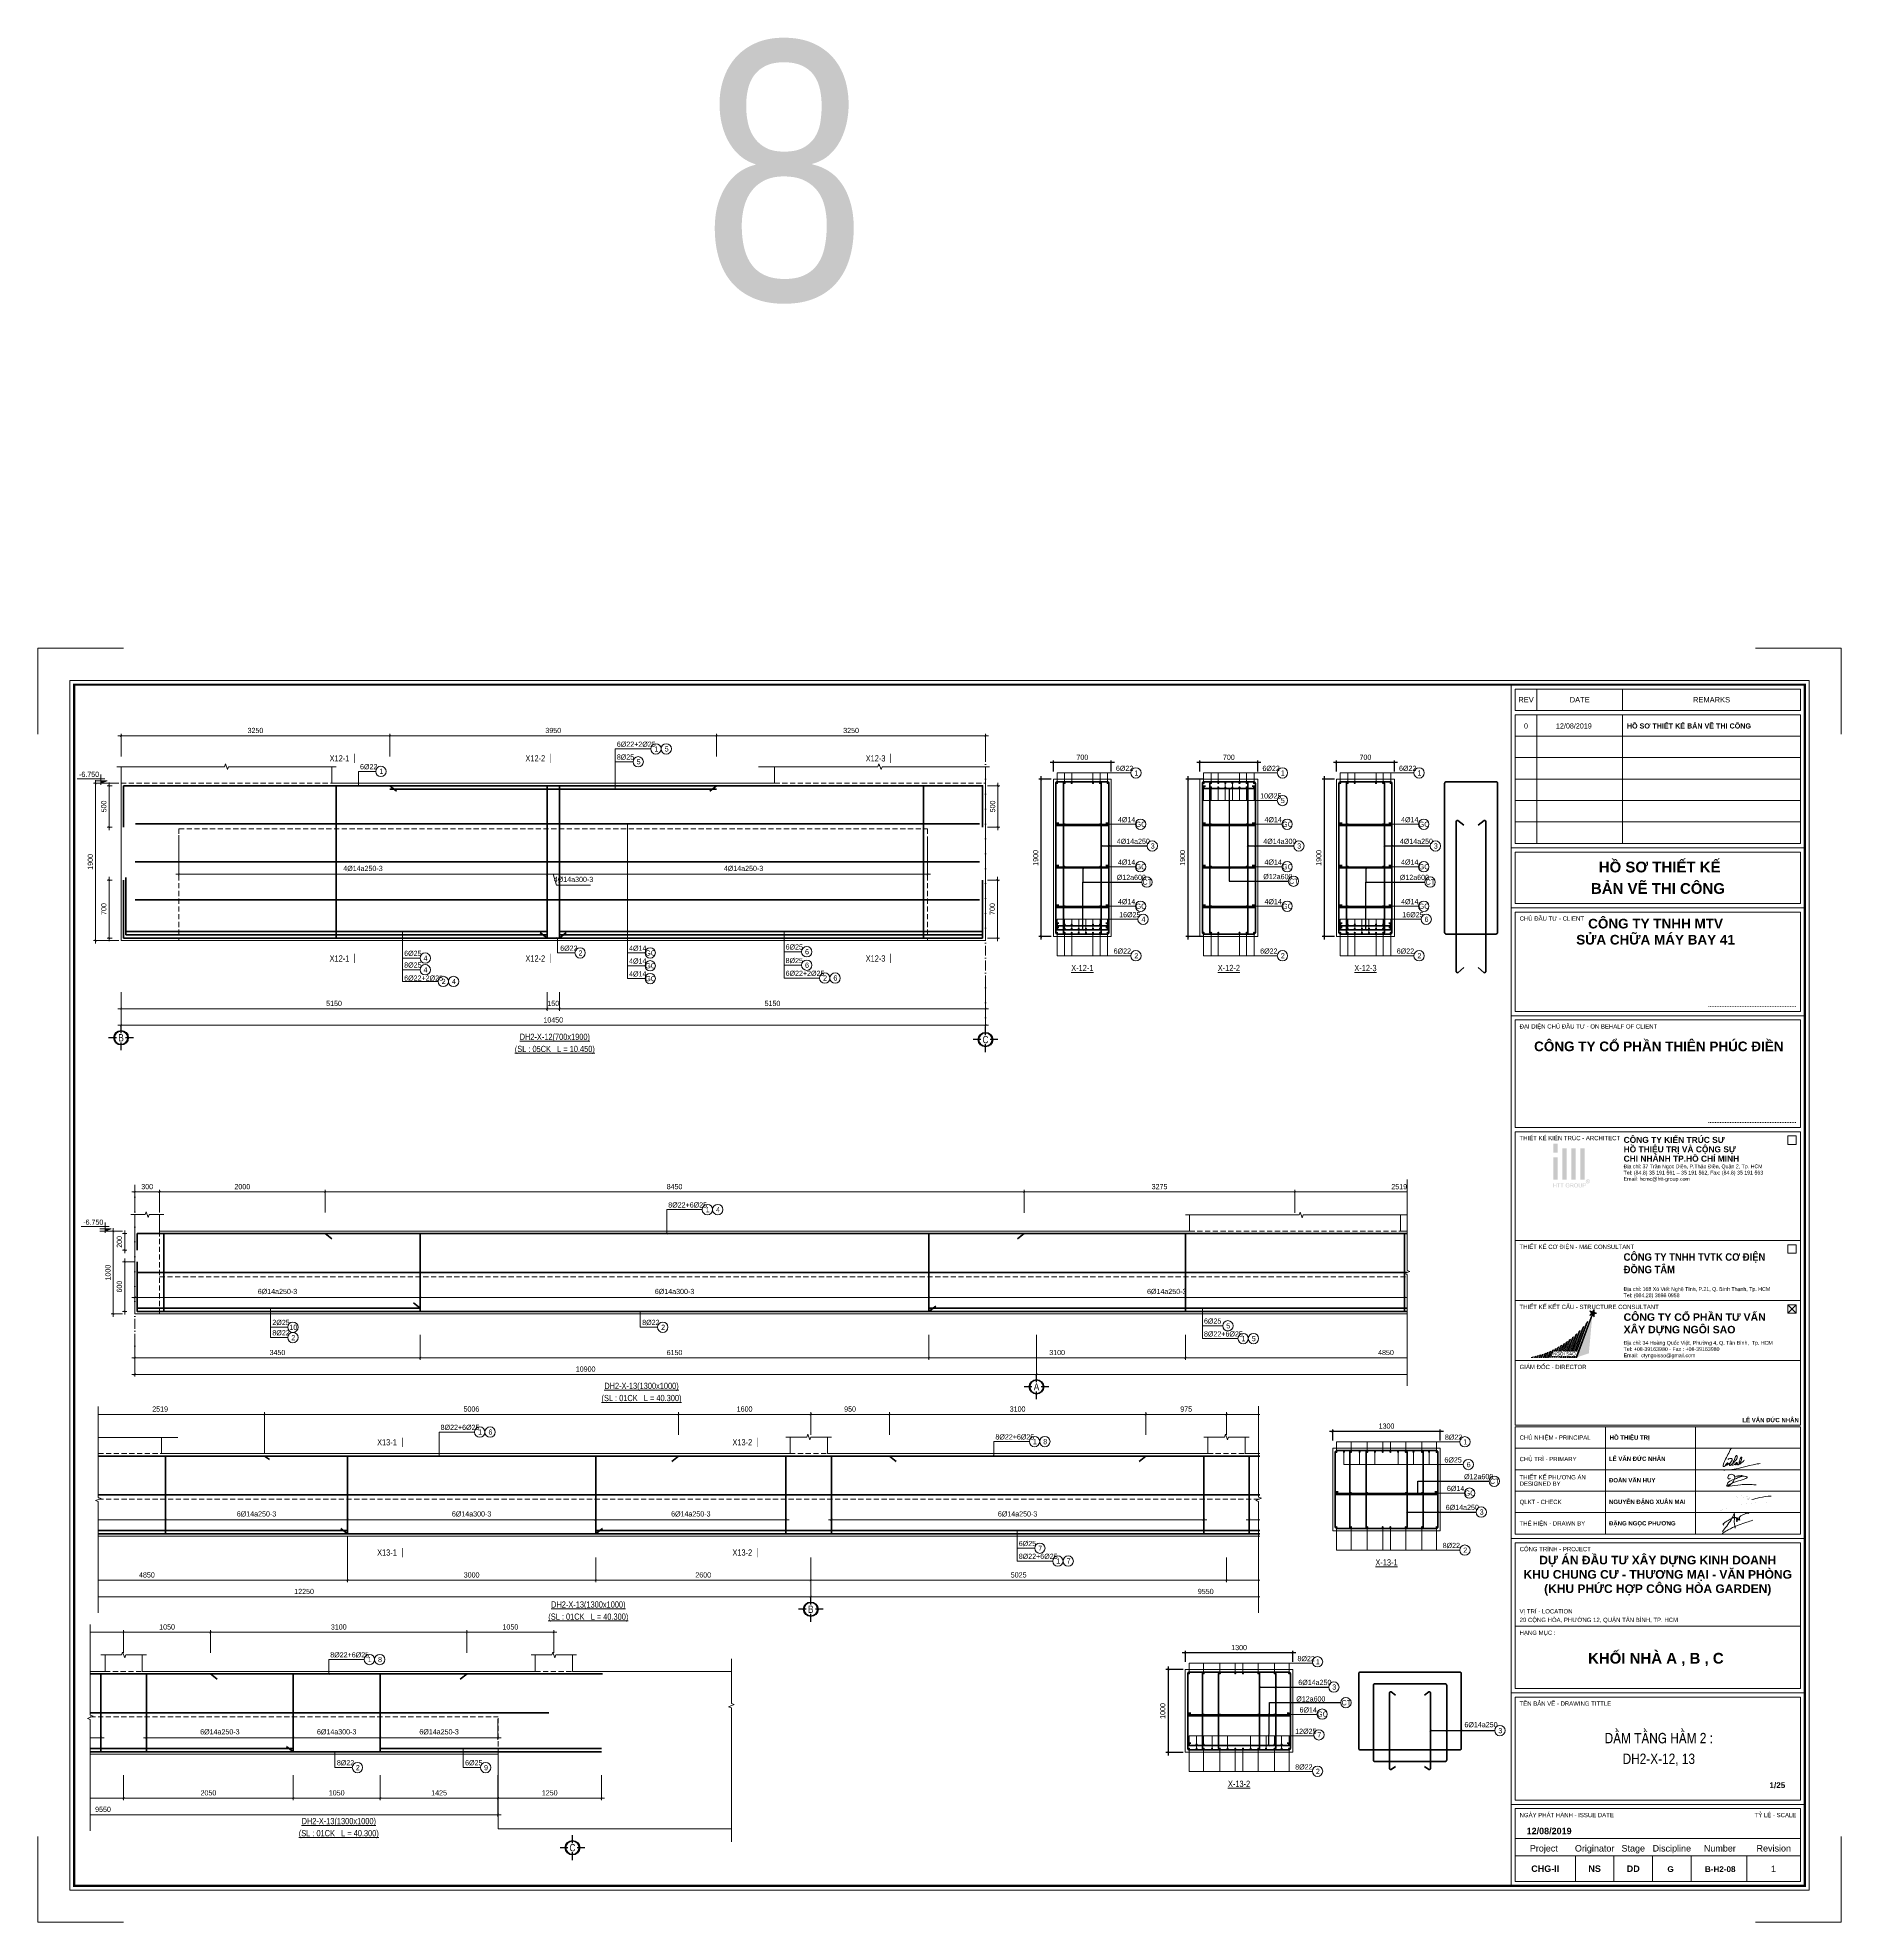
# Model space of a CAD drawing. Header units: millimetres. Extents: x 3014920 to 3563667, y -1638653 to -1356471.
# Drawn here: x 3171218 to 3193021, y -1601326 to -1578547 of the extents above; entities that cross this region are included whole.
import ezdxf
from ezdxf.enums import TextEntityAlignment as Align
from ezdxf.xclip import XClip

# ---------------------------------------------------------------- set-up
doc = ezdxf.new("R2010")
doc.units = ezdxf.units.MM
doc.header["$MEASUREMENT"] = 0
doc.header["$XCLIPFRAME"] = 0
doc.header["$PDMODE"] = 2
for name, pattern in [('6 TANG DIEN HINH 14-15$0$ACAD_ISO10W100', [18, 12, -3, 0, -3]), ('ACAD_ISO04W100', [30, 24, -3, 0, -3]), ('CENTER', [2, 1.25, -0.25, 0.25, -0.25]), ('HIDDEN', [0.375, 0.25, -0.125])]:
    doc.linetypes.add(name, pattern=pattern)
doc.layers.get('0').update_dxf_attribs({"lineweight": 9})
doc.layers.get('Defpoints').update_dxf_attribs({"color": 10, "lineweight": 0})
for name, color, linetype, lineweight in [('2', 2, 'Continuous', 20), ('CDAI', 21, 'Continuous', 40), ('CHG_XX_Khung ten$0$TEXT', 7, 'Continuous', 15), ('CHUNHO', 7, 'CENTER', 13), ('CHUTO', 51, 'Continuous', 15), ('CTHEP', 50, 'Continuous', 50), ('DBAO', 90, 'Continuous', 13), ('DGIONG', 130, 'Continuous', 13), ('HATCH', 154, 'Continuous', 9), ('KTH', 154, 'Continuous', 9), ('Net khuat', 8, 'HIDDEN', 13), ('TEXT', 7, 'Continuous', 15), ('TEXT P X', 1, 'Continuous', 9), ('TRUC', 251, 'ACAD_ISO04W100', 9)]:
    doc.layers.add(name, color=color, linetype=linetype, lineweight=lineweight)
doc.layers.add('8', color=8, linetype='Continuous')
doc.layers.add('CHG_XX_Khung ten$0$TKTC', color=1, linetype='Continuous')
doc.layers.add('CHG_XX_Khung ten$0$A1 BORDER$0$DGIONG', color=7, linetype='Continuous', lineweight=13, true_color=0x29ffff)
doc.layers.add('CHG_XX_Khung ten$0$A1 BORDER$0$STICK', color=7, linetype='Continuous', lineweight=9, true_color=0xe60000)
doc.styles.add('ArialB', font='arialbd.ttf')
doc.styles.add('CHG_XX_Khung ten$0$A1 BORDER$0$ARIAL', font='arial.ttf')
doc.styles.add('CHG_XX_Khung ten$0$A1 BORDER$0$Arial - Bold', font='arialbd.ttf', dxfattribs={"height": 2.5})
doc.styles.add('CHG_XX_Khung ten$0$A1 BORDER$0$Star-AvoBold', font='VAVOB_0.TTF')
doc.styles.add('CHG_XX_Khung ten$0$A1 BORDER$0$Title Block DD$0$ARIAL', font='arial.ttf')
doc.styles.add('CHG_XX_Khung ten$0$A1 BORDER$0$Title Block DD$0$Arial - Bold', font='arialbd.ttf', dxfattribs={"height": 2.5})
doc.styles.add('CHG_XX_Khung ten$0$arial', font='arial.ttf')
doc.styles.add('CHG_XX_Khung ten$0$Arial - Bold', font='arialbd.ttf')
doc.styles.add('CHG_XX_Khung ten$0$ArialB', font='arialbd.ttf')
doc.styles.add('CHG_XX_Khung ten$0$title block pccc$0$ARIAL', font='arial.ttf')
doc.styles.add('CHG_XX_Khung ten$0$title block pccc$0$Arial - Bold', font='arialbd.ttf', dxfattribs={"height": 2.5})
doc.styles.add('HELVECONDENSE', font='VHELVCN_0.TTF')
doc.styles.add('Star-HelCon', font='VHELVCN_0.TTF')
doc.styles.add('TTP-HelCon', font='VHELVCN_0.TTF')
doc.styles.add('VNI-HELVE-CONDENSE', font='VHELVCN_0.TTF')
doc.dimstyles.new('kc-25', dxfattribs={"dimtxt": 62.5, "dimasz": 20, "dimexe": 20, "dimexo": 50, "dimgap": 25, "dimtad": 3, "dimdec": 0, "dimzin": 0, "dimdsep": 46, "dimtxsty": 'VNI-HELVE-CONDENSE', "dimblk": 'DIM', "dimcen": 2.5, "dimclrd": 256, "dimclre": 154, "dimclrt": 7, "dimaunit": 1, "dimadec": 0, "dimazin": 0, "dimtfac": 1, "dimtdec": 0, "dimtix": 1, "dimtmove": 0, "dimatfit": 3, "dimldrblk": 'DOT', "dimfxl": 1, "dimtolj": 1, "dimtzin": 0, "dimarcsym": 0})
doc.dimstyles.new('TTP-25', dxfattribs={"dimscale": 25, "dimtxt": 2.5, "dimasz": 1, "dimexe": 1, "dimexo": 1, "dimgap": 0.09, "dimtad": 0, "dimdec": 4, "dimrnd": 1, "dimzin": 9, "dimdsep": 46, "dimtxsty": 'TTP-HelCon', "dimblk": 'ARCHTICK', "dimcen": 0.09, "dimdle": 1.5, "dimclrd": 256, "dimclre": 256, "dimclrt": 7, "dimadec": 0, "dimazin": 0, "dimtfac": 1, "dimtdec": 4, "dimtmove": 0, "dimatfit": 3, "dimldrblk": 'ARCHTICK', "dimfxl": 1, "dimtvp": 1, "dimtolj": 1, "dimtzin": 0, "dimarcsym": 0})

# ---------------------------------------------------------------- blocks, each defined once
blk = doc.blocks.new('_ArchTick')
at = {"color": 0, "linetype": 'ByBlock', "const_width": 0.15}
blk.add_lwpolyline([(-0.5, -0.5), (0.5, 0.5)], dxfattribs=at)
blk = doc.blocks.new('*D1113')
at = {"layer": 'Defpoints', "color": 0, "transparency": 16777216}
for p in [(14285, 1449), (14285, 1171), (16805, 945)]:
    blk.add_point(p, dxfattribs=at)
at = {"layer": 'KTH', "lineweight": -2, "transparency": 16777216}
for p, q in [((16842, 1449), (14248, 1449)), ((14285, 1196), (14285, 1474)), ((16805, 970), (16805, 1474))]:
    blk.add_line(p, q, dxfattribs=at)
at = {"layer": 'KTH', "lineweight": -2, "transparency": 16777216, "xscale": 25, "yscale": 25, "zscale": 25, "rotation": 180}
blk.add_blockref('_ArchTick', (14285, 1449), dxfattribs=at)
at = {"layer": 'KTH', "lineweight": -2, "transparency": 16777216, "xscale": 25, "yscale": 25, "zscale": 25}
blk.add_blockref('_ArchTick', (16805, 1449), dxfattribs=at)
at = {"layer": 'KTH', "color": 7, "transparency": 16777216, "insert": (15545, 1513), "char_height": 62.5, "attachment_point": 5, "style": 'TTP-HelCon'}
blk.add_mtext('\\A1;2519', dxfattribs=at)
blk = doc.blocks.new('*D1114')
at = {"layer": 'Defpoints', "color": 0, "transparency": 16777216}
for p in [(560, 1449), (560, 1175), (2560, 1175)]:
    blk.add_point(p, dxfattribs=at)
at = {"layer": 'KTH', "lineweight": -2, "transparency": 16777216}
for p, q in [((2598, 1449), (523, 1449)), ((560, 1200), (560, 1474)), ((2560, 1200), (2560, 1474))]:
    blk.add_line(p, q, dxfattribs=at)
at = {"layer": 'KTH', "lineweight": -2, "transparency": 16777216, "xscale": 25, "yscale": 25, "zscale": 25, "rotation": 180}
blk.add_blockref('_ArchTick', (560, 1449), dxfattribs=at)
at = {"layer": 'KTH', "lineweight": -2, "transparency": 16777216, "xscale": 25, "yscale": 25, "zscale": 25}
blk.add_blockref('_ArchTick', (2560, 1449), dxfattribs=at)
at = {"layer": 'KTH', "color": 7, "transparency": 16777216, "insert": (1560, 1513), "char_height": 62.5, "attachment_point": 5, "style": 'TTP-HelCon'}
blk.add_mtext('\\A1;2000', dxfattribs=at)
blk = doc.blocks.new('*D1115')
at = {"layer": 'Defpoints', "color": 0, "transparency": 16777216}
for p in [(17810, 5), (12960, -255), (17810, -556)]:
    blk.add_point(p, dxfattribs=at)
at = {"layer": 'KTH', "lineweight": -2, "transparency": 16777216}
for p, q in [((17810, -20), (17810, -581)), ((12960, -280), (12960, -581)), ((12923, -556), (17848, -556))]:
    blk.add_line(p, q, dxfattribs=at)
at = {"layer": 'KTH', "lineweight": -2, "transparency": 16777216, "xscale": 25, "yscale": 25, "zscale": 25, "rotation": 180}
blk.add_blockref('_ArchTick', (12960, -556), dxfattribs=at)
at = {"layer": 'KTH', "lineweight": -2, "transparency": 16777216, "xscale": 25, "yscale": 25, "zscale": 25}
blk.add_blockref('_ArchTick', (17810, -556), dxfattribs=at)
at = {"layer": 'KTH', "color": 7, "transparency": 16777216, "insert": (15385, -492), "char_height": 62.5, "attachment_point": 5, "style": 'TTP-HelCon'}
blk.add_mtext('\\A1;4850', dxfattribs=at)
blk = doc.blocks.new('*D1116')
at = {"layer": 'Defpoints', "color": 0, "transparency": 16777216}
for p in [(260, 372), (3710, 372), (3710, 175)]:
    blk.add_point(p, dxfattribs=at)
at = {"layer": 'KTH', "lineweight": -2, "transparency": 16777216}
for p, q in [((260, 347), (260, 150)), ((3710, 347), (3710, 150)), ((223, 175), (3748, 175))]:
    blk.add_line(p, q, dxfattribs=at)
at = {"layer": 'KTH', "lineweight": -2, "transparency": 16777216, "xscale": 25, "yscale": 25, "zscale": 25, "rotation": 180}
blk.add_blockref('_ArchTick', (260, 175), dxfattribs=at)
at = {"layer": 'KTH', "lineweight": -2, "transparency": 16777216, "xscale": 25, "yscale": 25, "zscale": 25}
blk.add_blockref('_ArchTick', (3710, 175), dxfattribs=at)
at = {"layer": 'KTH', "color": 7, "transparency": 16777216, "insert": (1985, 245), "char_height": 62.5, "attachment_point": 5, "style": 'TTP-HelCon'}
blk.add_mtext('\\A1;6Þ14a250-3', dxfattribs=at)
blk = doc.blocks.new('*D1117')
at = {"layer": 'Defpoints', "color": 0, "transparency": 16777216}
for p in [(15610, 372), (17810, 372), (17810, 175)]:
    blk.add_point(p, dxfattribs=at)
at = {"layer": 'KTH', "lineweight": -2, "transparency": 16777216}
for p, q in [((15610, 347), (15610, 150)), ((17810, 347), (17810, 150)), ((15573, 175), (17848, 175))]:
    blk.add_line(p, q, dxfattribs=at)
at = {"layer": 'KTH', "lineweight": -2, "transparency": 16777216, "xscale": 25, "yscale": 25, "zscale": 25, "rotation": 180}
blk.add_blockref('_ArchTick', (15610, 175), dxfattribs=at)
at = {"layer": 'KTH', "lineweight": -2, "transparency": 16777216, "xscale": 25, "yscale": 25, "zscale": 25}
blk.add_blockref('_ArchTick', (17810, 175), dxfattribs=at)
at = {"layer": 'KTH', "color": 7, "transparency": 16777216, "insert": (16710, 245), "char_height": 62.5, "attachment_point": 5, "style": 'TTP-HelCon'}
blk.add_mtext('\\A1;6Þ14a250-3', dxfattribs=at)
blk = doc.blocks.new('DIM')
h = blk.add_hatch(color=1)
h.paths.add_polyline_path([(0.5, 0.3, 1), (0.3, 0.5), (-0.2, 0), (0.2, 0)])
h.paths.add_polyline_path([(0.2, 0), (-0.2, 0), (-0.5, -0.3, 1), (-0.3, -0.5)])
at = {"color": 9}
for p, q in [((-0.2, 0), (-1.5, 0)), ((0.2, 0), (1.5, 0))]:
    blk.add_line(p, q, dxfattribs=at)
at = {"color": 1}
for p, q in [((-0.5, -0.3), (0.3, 0.5)), ((-0.3, -0.5), (0.5, 0.3)), ((-0.2, 0), (0.2, 0))]:
    blk.add_line(p, q, dxfattribs=at)
blk.add_arc((-0.4, -0.4), 0.138, 135, 315, dxfattribs=at)
blk = doc.blocks.new('*D1118')
at = {"layer": 'Defpoints', "color": 0, "transparency": 16777216}
for p in [(136, 975), (0, -25), (136, -25)]:
    blk.add_point(p, dxfattribs=at)
at = {"layer": 'KTH', "lineweight": -2, "transparency": 16777216}
for p, q in [((111, 975), (-25, 975)), ((0, 1012), (0, -62)), ((111, -25), (-25, -25))]:
    blk.add_line(p, q, dxfattribs=at)
at = {"layer": 'KTH', "lineweight": -2, "transparency": 16777216, "xscale": 25, "yscale": 25, "zscale": 25}
for p, rotation in [((0, 975), 90), ((0, -25), 270)]:
    blk.add_blockref('_ArchTick', p, dxfattribs=dict(at, rotation=rotation))
at = {"layer": 'KTH', "color": 7, "transparency": 16777216, "insert": (-64, 475), "char_height": 62.5, "attachment_point": 5, "rotation": 90, "style": 'TTP-HelCon'}
blk.add_mtext('\\A1;1000', dxfattribs=at)
blk = doc.blocks.new('CODE')
at = {"layer": 'DBAO'}
for p, q in [((-63, 0), (-138, 30)), ((-138, 30), (0, 30)), ((-138, 0), (0, 0)), ((-113, 55), (224, 55)), ((-63, -20), (-63, 105))]:
    blk.add_line(p, q, dxfattribs=at)
at = {"layer": 'HATCH', "color": 1}
blk.add_solid([(-63, 0), (-138, 30), (-63, 30)], dxfattribs=at)
blk = doc.blocks.new('*D1119')
at = {"layer": 'Defpoints', "color": 0, "transparency": 16777216}
for p in [(260, 1449), (260, 1175), (560, 1175)]:
    blk.add_point(p, dxfattribs=at)
at = {"layer": 'KTH', "lineweight": -2, "transparency": 16777216}
for p, q in [((598, 1449), (223, 1449)), ((260, 1200), (260, 1474)), ((560, 1200), (560, 1474))]:
    blk.add_line(p, q, dxfattribs=at)
at = {"layer": 'KTH', "lineweight": -2, "transparency": 16777216, "xscale": 25, "yscale": 25, "zscale": 25, "rotation": 180}
blk.add_blockref('_ArchTick', (260, 1449), dxfattribs=at)
at = {"layer": 'KTH', "lineweight": -2, "transparency": 16777216, "xscale": 25, "yscale": 25, "zscale": 25}
blk.add_blockref('_ArchTick', (560, 1449), dxfattribs=at)
at = {"layer": 'KTH', "color": 7, "transparency": 16777216, "insert": (410, 1513), "char_height": 62.5, "attachment_point": 5, "style": 'TTP-HelCon'}
blk.add_mtext('\\A1;300', dxfattribs=at)
blk = doc.blocks.new('*D1120')
at = {"layer": 'Defpoints', "color": 0, "transparency": 16777216}
for p in [(20810, -255), (23410, -255), (20810, -556)]:
    blk.add_point(p, dxfattribs=at)
at = {"layer": 'KTH', "lineweight": -2, "transparency": 16777216}
for p, q in [((20810, -280), (20810, -581)), ((23410, -280), (23410, -581)), ((23448, -556), (20773, -556))]:
    blk.add_line(p, q, dxfattribs=at)
at = {"layer": 'KTH', "lineweight": -2, "transparency": 16777216, "xscale": 25, "yscale": 25, "zscale": 25, "rotation": 180}
blk.add_blockref('_ArchTick', (20810, -556), dxfattribs=at)
at = {"layer": 'KTH', "lineweight": -2, "transparency": 16777216, "xscale": 25, "yscale": 25, "zscale": 25}
blk.add_blockref('_ArchTick', (23410, -556), dxfattribs=at)
at = {"layer": 'KTH', "color": 7, "transparency": 16777216, "insert": (22110, -492), "char_height": 62.5, "attachment_point": 5, "style": 'TTP-HelCon'}
blk.add_mtext('\\A1;2600', dxfattribs=at)
blk = doc.blocks.new('*D1121')
at = {"layer": 'Defpoints', "color": 0, "transparency": 16777216}
for p in [(260, -255), (3710, -255), (260, -556)]:
    blk.add_point(p, dxfattribs=at)
at = {"layer": 'KTH', "lineweight": -2, "transparency": 16777216}
for p, q in [((260, -280), (260, -581)), ((3710, -280), (3710, -581)), ((3748, -556), (223, -556))]:
    blk.add_line(p, q, dxfattribs=at)
at = {"layer": 'KTH', "lineweight": -2, "transparency": 16777216, "xscale": 25, "yscale": 25, "zscale": 25, "rotation": 180}
blk.add_blockref('_ArchTick', (260, -556), dxfattribs=at)
at = {"layer": 'KTH', "lineweight": -2, "transparency": 16777216, "xscale": 25, "yscale": 25, "zscale": 25}
blk.add_blockref('_ArchTick', (3710, -556), dxfattribs=at)
at = {"layer": 'KTH', "color": 7, "transparency": 16777216, "insert": (1985, -492), "char_height": 62.5, "attachment_point": 5, "style": 'TTP-HelCon'}
blk.add_mtext('\\A1;3450', dxfattribs=at)
blk = doc.blocks.new('MC')
at = {"layer": 'CTHEP', "const_width": 10, "elevation": 0}
blk.add_lwpolyline([(36, 150), (36, 0)], dxfattribs=at)
at = {"layer": 'TEXT', "style": 'TTP-HelCon'}
blk.add_attdef('A', text='', height=100, dxfattribs=at).set_placement((-50, 26), align=Align.RIGHT)
blk = doc.blocks.new('dau truc')
blk.add_circle((0, 0), 180)
at = {"layer": '8'}
for p, q in [((0, 127), (0, 345)), ((-127, 0), (-345, 0)), ((0, -345), (0, -127)), ((345, 0), (127, 0))]:
    blk.add_line(p, q, dxfattribs=at)
blk.add_circle((0, 0), 200, dxfattribs=at)
at = {"layer": 'TEXT', "style": 'HELVECONDENSE'}
blk.add_attdef('A', text='', height=233, dxfattribs=at).set_placement((0, 0), align=Align.MIDDLE)
blk = doc.blocks.new('*D1122')
at = {"layer": 'Defpoints', "color": 0, "transparency": 16777216}
for p in [(17810, 5), (20810, -255), (17810, -556)]:
    blk.add_point(p, dxfattribs=at)
at = {"layer": 'KTH', "lineweight": -2, "transparency": 16777216}
for p, q in [((17810, -20), (17810, -581)), ((20810, -280), (20810, -581)), ((20848, -556), (17773, -556))]:
    blk.add_line(p, q, dxfattribs=at)
at = {"layer": 'KTH', "lineweight": -2, "transparency": 16777216, "xscale": 25, "yscale": 25, "zscale": 25, "rotation": 180}
blk.add_blockref('_ArchTick', (17810, -556), dxfattribs=at)
at = {"layer": 'KTH', "lineweight": -2, "transparency": 16777216, "xscale": 25, "yscale": 25, "zscale": 25}
blk.add_blockref('_ArchTick', (20810, -556), dxfattribs=at)
at = {"layer": 'KTH', "color": 7, "transparency": 16777216, "insert": (19310, -492), "char_height": 62.5, "attachment_point": 5, "style": 'TTP-HelCon'}
blk.add_mtext('\\A1;3000', dxfattribs=at)
blk = doc.blocks.new('*D1123')
at = {"layer": 'Defpoints', "color": 0, "transparency": 16777216}
for p in [(20810, 372), (23110, 372), (20810, 175)]:
    blk.add_point(p, dxfattribs=at)
at = {"layer": 'KTH', "lineweight": -2, "transparency": 16777216}
for p, q in [((20810, 347), (20810, 150)), ((23110, 347), (23110, 150)), ((23148, 175), (20773, 175))]:
    blk.add_line(p, q, dxfattribs=at)
at = {"layer": 'KTH', "lineweight": -2, "transparency": 16777216, "xscale": 25, "yscale": 25, "zscale": 25, "rotation": 180}
blk.add_blockref('_ArchTick', (20810, 175), dxfattribs=at)
at = {"layer": 'KTH', "lineweight": -2, "transparency": 16777216, "xscale": 25, "yscale": 25, "zscale": 25}
blk.add_blockref('_ArchTick', (23110, 175), dxfattribs=at)
at = {"layer": 'KTH', "color": 7, "transparency": 16777216, "insert": (21960, 245), "char_height": 62.5, "attachment_point": 5, "style": 'TTP-HelCon'}
blk.add_mtext('\\A1;6Þ14a250-3', dxfattribs=at)
blk = doc.blocks.new('*D1124')
at = {"layer": 'Defpoints', "color": 0, "transparency": 16777216}
for p in [(16805, 1449), (21810, 1175), (16805, 945)]:
    blk.add_point(p, dxfattribs=at)
at = {"layer": 'KTH', "lineweight": -2, "transparency": 16777216}
for p, q in [((21848, 1449), (16767, 1449)), ((16805, 970), (16805, 1474)), ((21810, 1200), (21810, 1474))]:
    blk.add_line(p, q, dxfattribs=at)
at = {"layer": 'KTH', "lineweight": -2, "transparency": 16777216, "xscale": 25, "yscale": 25, "zscale": 25, "rotation": 180}
blk.add_blockref('_ArchTick', (16805, 1449), dxfattribs=at)
at = {"layer": 'KTH', "lineweight": -2, "transparency": 16777216, "xscale": 25, "yscale": 25, "zscale": 25}
blk.add_blockref('_ArchTick', (21810, 1449), dxfattribs=at)
at = {"layer": 'KTH', "color": 7, "transparency": 16777216, "insert": (19308, 1513), "char_height": 62.5, "attachment_point": 5, "style": 'TTP-HelCon'}
blk.add_mtext('\\A1;5006', dxfattribs=at)
blk = doc.blocks.new('*D1125')
at = {"layer": 'Defpoints', "color": 0, "transparency": 16777216}
for p in [(23410, 1449), (21810, 1175), (23410, 1175)]:
    blk.add_point(p, dxfattribs=at)
at = {"layer": 'KTH', "lineweight": -2, "transparency": 16777216}
for p, q in [((21773, 1449), (23448, 1449)), ((21810, 1200), (21810, 1474)), ((23410, 1200), (23410, 1474))]:
    blk.add_line(p, q, dxfattribs=at)
at = {"layer": 'KTH', "lineweight": -2, "transparency": 16777216, "xscale": 25, "yscale": 25, "zscale": 25, "rotation": 180}
blk.add_blockref('_ArchTick', (21810, 1449), dxfattribs=at)
at = {"layer": 'KTH', "lineweight": -2, "transparency": 16777216, "xscale": 25, "yscale": 25, "zscale": 25}
blk.add_blockref('_ArchTick', (23410, 1449), dxfattribs=at)
at = {"layer": 'KTH', "color": 7, "transparency": 16777216, "insert": (22610, 1513), "char_height": 62.5, "attachment_point": 5, "style": 'TTP-HelCon'}
blk.add_mtext('\\A1;1600', dxfattribs=at)
blk = doc.blocks.new('*D1126')
at = {"layer": 'Defpoints', "color": 0, "transparency": 16777216}
for p in [(23660, 372), (28160, 372), (23660, 175)]:
    blk.add_point(p, dxfattribs=at)
at = {"layer": 'KTH', "lineweight": -2, "transparency": 16777216}
for p, q in [((23660, 347), (23660, 150)), ((28160, 347), (28160, 150)), ((28198, 175), (23623, 175))]:
    blk.add_line(p, q, dxfattribs=at)
at = {"layer": 'KTH', "lineweight": -2, "transparency": 16777216, "xscale": 25, "yscale": 25, "zscale": 25, "rotation": 180}
blk.add_blockref('_ArchTick', (23660, 175), dxfattribs=at)
at = {"layer": 'KTH', "lineweight": -2, "transparency": 16777216, "xscale": 25, "yscale": 25, "zscale": 25}
blk.add_blockref('_ArchTick', (28160, 175), dxfattribs=at)
at = {"layer": 'KTH', "color": 7, "transparency": 16777216, "insert": (25910, 245), "char_height": 62.5, "attachment_point": 5, "style": 'TTP-HelCon'}
blk.add_mtext('\\A1;6Þ14a250-3', dxfattribs=at)
blk = doc.blocks.new('*D1127')
at = {"layer": 'Defpoints', "color": 0, "transparency": 16777216}
for p in [(11010, 1449), (2560, 1175), (11010, 1171)]:
    blk.add_point(p, dxfattribs=at)
at = {"layer": 'KTH', "lineweight": -2, "transparency": 16777216}
for p, q in [((2523, 1449), (11048, 1449)), ((2560, 1200), (2560, 1474)), ((11010, 1196), (11010, 1474))]:
    blk.add_line(p, q, dxfattribs=at)
at = {"layer": 'KTH', "lineweight": -2, "transparency": 16777216, "xscale": 25, "yscale": 25, "zscale": 25, "rotation": 180}
blk.add_blockref('_ArchTick', (2560, 1449), dxfattribs=at)
at = {"layer": 'KTH', "lineweight": -2, "transparency": 16777216, "xscale": 25, "yscale": 25, "zscale": 25}
blk.add_blockref('_ArchTick', (11010, 1449), dxfattribs=at)
at = {"layer": 'KTH', "color": 7, "transparency": 16777216, "insert": (6785, 1513), "char_height": 62.5, "attachment_point": 5, "style": 'TTP-HelCon'}
blk.add_mtext('\\A1;8450', dxfattribs=at)
blk = doc.blocks.new('*D1128')
at = {"layer": 'Defpoints', "color": 0, "transparency": 16777216}
for p in [(14285, 1449), (11010, 1196), (14285, 1200)]:
    blk.add_point(p, dxfattribs=at)
at = {"layer": 'KTH', "lineweight": -2, "transparency": 16777216}
for p, q in [((10973, 1449), (14323, 1449)), ((11010, 1221), (11010, 1474)), ((14285, 1225), (14285, 1474))]:
    blk.add_line(p, q, dxfattribs=at)
at = {"layer": 'KTH', "lineweight": -2, "transparency": 16777216, "xscale": 25, "yscale": 25, "zscale": 25, "rotation": 180}
blk.add_blockref('_ArchTick', (11010, 1449), dxfattribs=at)
at = {"layer": 'KTH', "lineweight": -2, "transparency": 16777216, "xscale": 25, "yscale": 25, "zscale": 25}
blk.add_blockref('_ArchTick', (14285, 1449), dxfattribs=at)
at = {"layer": 'KTH', "color": 7, "transparency": 16777216, "insert": (12648, 1513), "char_height": 62.5, "attachment_point": 5, "style": 'TTP-HelCon'}
blk.add_mtext('\\A1;3275', dxfattribs=at)
blk = doc.blocks.new('*D1129')
at = {"layer": 'Defpoints', "color": 0, "transparency": 16777216}
for p in [(3710, -255), (9860, -255), (9860, -556)]:
    blk.add_point(p, dxfattribs=at)
at = {"layer": 'KTH', "lineweight": -2, "transparency": 16777216}
for p, q in [((3710, -280), (3710, -581)), ((9860, -280), (9860, -581)), ((3673, -556), (9898, -556))]:
    blk.add_line(p, q, dxfattribs=at)
at = {"layer": 'KTH', "lineweight": -2, "transparency": 16777216, "xscale": 25, "yscale": 25, "zscale": 25, "rotation": 180}
blk.add_blockref('_ArchTick', (3710, -556), dxfattribs=at)
at = {"layer": 'KTH', "lineweight": -2, "transparency": 16777216, "xscale": 25, "yscale": 25, "zscale": 25}
blk.add_blockref('_ArchTick', (9860, -556), dxfattribs=at)
at = {"layer": 'KTH', "color": 7, "transparency": 16777216, "insert": (6785, -492), "char_height": 62.5, "attachment_point": 5, "style": 'TTP-HelCon'}
blk.add_mtext('\\A1;6150', dxfattribs=at)
blk = doc.blocks.new('*D1130')
at = {"layer": 'Defpoints', "color": 0, "transparency": 16777216}
for p in [(9860, -255), (12960, -255), (12960, -556)]:
    blk.add_point(p, dxfattribs=at)
at = {"layer": 'KTH', "lineweight": -2, "transparency": 16777216}
for p, q in [((9860, -280), (9860, -581)), ((12960, -280), (12960, -581)), ((9823, -556), (12998, -556))]:
    blk.add_line(p, q, dxfattribs=at)
at = {"layer": 'KTH', "lineweight": -2, "transparency": 16777216, "xscale": 25, "yscale": 25, "zscale": 25, "rotation": 180}
blk.add_blockref('_ArchTick', (9860, -556), dxfattribs=at)
at = {"layer": 'KTH', "lineweight": -2, "transparency": 16777216, "xscale": 25, "yscale": 25, "zscale": 25}
blk.add_blockref('_ArchTick', (12960, -556), dxfattribs=at)
at = {"layer": 'KTH', "color": 7, "transparency": 16777216, "insert": (11410, -492), "char_height": 62.5, "attachment_point": 5, "style": 'TTP-HelCon'}
blk.add_mtext('\\A1;3100  ', dxfattribs=at)
blk = doc.blocks.new('*D1131')
at = {"layer": 'Defpoints', "color": 0, "transparency": 16777216}
for p in [(11160, -255), (23410, -255), (11160, -756)]:
    blk.add_point(p, dxfattribs=at)
at = {"layer": 'KTH', "lineweight": -2, "transparency": 16777216}
for p, q in [((11160, -280), (11160, -781)), ((23410, -280), (23410, -781)), ((23448, -756), (11123, -756))]:
    blk.add_line(p, q, dxfattribs=at)
at = {"layer": 'KTH', "lineweight": -2, "transparency": 16777216, "xscale": 25, "yscale": 25, "zscale": 25, "rotation": 180}
blk.add_blockref('_ArchTick', (11160, -756), dxfattribs=at)
at = {"layer": 'KTH', "lineweight": -2, "transparency": 16777216, "xscale": 25, "yscale": 25, "zscale": 25}
blk.add_blockref('_ArchTick', (23410, -756), dxfattribs=at)
at = {"layer": 'KTH', "color": 7, "transparency": 16777216, "insert": (17285, -692), "char_height": 62.5, "attachment_point": 5, "style": 'TTP-HelCon'}
blk.add_mtext('\\A1;12250', dxfattribs=at)
blk = doc.blocks.new('*D1132')
at = {"layer": 'Defpoints', "color": 0, "transparency": 16777216}
for p in [(260, -255), (11160, -255), (11160, -756)]:
    blk.add_point(p, dxfattribs=at)
at = {"layer": 'KTH', "lineweight": -2, "transparency": 16777216}
for p, q in [((260, -280), (260, -781)), ((11160, -280), (11160, -781)), ((223, -756), (11198, -756))]:
    blk.add_line(p, q, dxfattribs=at)
at = {"layer": 'KTH', "lineweight": -2, "transparency": 16777216, "xscale": 25, "yscale": 25, "zscale": 25, "rotation": 180}
blk.add_blockref('_ArchTick', (260, -756), dxfattribs=at)
at = {"layer": 'KTH', "lineweight": -2, "transparency": 16777216, "xscale": 25, "yscale": 25, "zscale": 25}
blk.add_blockref('_ArchTick', (11160, -756), dxfattribs=at)
at = {"layer": 'KTH', "color": 7, "transparency": 16777216, "insert": (5710, -692), "char_height": 62.5, "attachment_point": 5, "style": 'TTP-HelCon'}
blk.add_mtext('\\A1;10900', dxfattribs=at)
blk = doc.blocks.new('*D1133')
at = {"layer": 'Defpoints', "color": 0, "transparency": 16777216}
for p in [(9860, 372), (15610, 372), (9860, 175)]:
    blk.add_point(p, dxfattribs=at)
at = {"layer": 'KTH', "lineweight": -2, "transparency": 16777216}
for p, q in [((9860, 347), (9860, 150)), ((15610, 347), (15610, 150)), ((15648, 175), (9823, 175))]:
    blk.add_line(p, q, dxfattribs=at)
at = {"layer": 'KTH', "lineweight": -2, "transparency": 16777216, "xscale": 25, "yscale": 25, "zscale": 25, "rotation": 180}
blk.add_blockref('_ArchTick', (9860, 175), dxfattribs=at)
at = {"layer": 'KTH', "lineweight": -2, "transparency": 16777216, "xscale": 25, "yscale": 25, "zscale": 25}
blk.add_blockref('_ArchTick', (15610, 175), dxfattribs=at)
at = {"layer": 'KTH', "color": 7, "transparency": 16777216, "insert": (12735, 245), "char_height": 62.5, "attachment_point": 5, "style": 'TTP-HelCon'}
blk.add_mtext('\\A1;6Þ14a250-3', dxfattribs=at)
blk = doc.blocks.new('*D1134')
at = {"layer": 'Defpoints', "color": 0, "transparency": 16777216}
for p in [(3710, 372), (9860, 372), (3710, 175)]:
    blk.add_point(p, dxfattribs=at)
at = {"layer": 'KTH', "lineweight": -2, "transparency": 16777216}
for p, q in [((3710, 347), (3710, 150)), ((9860, 347), (9860, 150)), ((9898, 175), (3673, 175))]:
    blk.add_line(p, q, dxfattribs=at)
at = {"layer": 'KTH', "lineweight": -2, "transparency": 16777216, "xscale": 25, "yscale": 25, "zscale": 25, "rotation": 180}
blk.add_blockref('_ArchTick', (3710, 175), dxfattribs=at)
at = {"layer": 'KTH', "lineweight": -2, "transparency": 16777216, "xscale": 25, "yscale": 25, "zscale": 25}
blk.add_blockref('_ArchTick', (9860, 175), dxfattribs=at)
at = {"layer": 'KTH', "color": 7, "transparency": 16777216, "insert": (6785, 245), "char_height": 62.5, "attachment_point": 5, "style": 'TTP-HelCon'}
blk.add_mtext('\\A1;6Þ14a300-3', dxfattribs=at)
blk = doc.blocks.new('*D1135')
at = {"layer": 'Defpoints', "color": 0, "transparency": 16777216}
for p in [(17810, 372), (20810, 372), (17810, 175)]:
    blk.add_point(p, dxfattribs=at)
at = {"layer": 'KTH', "lineweight": -2, "transparency": 16777216}
for p, q in [((17810, 347), (17810, 150)), ((20810, 347), (20810, 150)), ((20848, 175), (17773, 175))]:
    blk.add_line(p, q, dxfattribs=at)
at = {"layer": 'KTH', "lineweight": -2, "transparency": 16777216, "xscale": 25, "yscale": 25, "zscale": 25, "rotation": 180}
blk.add_blockref('_ArchTick', (17810, 175), dxfattribs=at)
at = {"layer": 'KTH', "lineweight": -2, "transparency": 16777216, "xscale": 25, "yscale": 25, "zscale": 25}
blk.add_blockref('_ArchTick', (20810, 175), dxfattribs=at)
at = {"layer": 'KTH', "color": 7, "transparency": 16777216, "insert": (19310, 245), "char_height": 62.5, "attachment_point": 5, "style": 'TTP-HelCon'}
blk.add_mtext('\\A1;6Þ14a300-3', dxfattribs=at)
blk = doc.blocks.new('*D1136')
at = {"layer": 'Defpoints', "color": 0, "transparency": 16777216}
for p in [(27460, 1449), (24360, 1175), (27460, 1175)]:
    blk.add_point(p, dxfattribs=at)
at = {"layer": 'KTH', "lineweight": -2, "transparency": 16777216}
for p, q in [((24323, 1449), (27498, 1449)), ((24360, 1200), (24360, 1474)), ((27460, 1200), (27460, 1474))]:
    blk.add_line(p, q, dxfattribs=at)
at = {"layer": 'KTH', "lineweight": -2, "transparency": 16777216, "xscale": 25, "yscale": 25, "zscale": 25, "rotation": 180}
blk.add_blockref('_ArchTick', (24360, 1449), dxfattribs=at)
at = {"layer": 'KTH', "lineweight": -2, "transparency": 16777216, "xscale": 25, "yscale": 25, "zscale": 25}
blk.add_blockref('_ArchTick', (27460, 1449), dxfattribs=at)
at = {"layer": 'KTH', "color": 7, "transparency": 16777216, "insert": (25910, 1513), "char_height": 62.5, "attachment_point": 5, "style": 'TTP-HelCon'}
blk.add_mtext('\\A1;3100', dxfattribs=at)
blk = doc.blocks.new('*D1137')
at = {"layer": 'Defpoints', "color": 0, "transparency": 16777216}
for p in [(23410, -255), (28435, -255), (23410, -556)]:
    blk.add_point(p, dxfattribs=at)
at = {"layer": 'KTH', "lineweight": -2, "transparency": 16777216}
for p, q in [((23410, -280), (23410, -581)), ((28435, -280), (28435, -581)), ((28473, -556), (23373, -556))]:
    blk.add_line(p, q, dxfattribs=at)
at = {"layer": 'KTH', "lineweight": -2, "transparency": 16777216, "xscale": 25, "yscale": 25, "zscale": 25, "rotation": 180}
blk.add_blockref('_ArchTick', (23410, -556), dxfattribs=at)
at = {"layer": 'KTH', "lineweight": -2, "transparency": 16777216, "xscale": 25, "yscale": 25, "zscale": 25}
blk.add_blockref('_ArchTick', (28435, -556), dxfattribs=at)
at = {"layer": 'KTH', "color": 7, "transparency": 16777216, "insert": (25923, -492), "char_height": 62.5, "attachment_point": 5, "style": 'TTP-HelCon'}
blk.add_mtext('\\A1;5025', dxfattribs=at)
blk = doc.blocks.new('*D1138')
at = {"layer": 'Defpoints', "color": 0, "transparency": 16777216}
for p in [(23410, 1449), (23410, 1175), (24360, 1175)]:
    blk.add_point(p, dxfattribs=at)
at = {"layer": 'KTH', "lineweight": -2, "transparency": 16777216}
for p, q in [((24398, 1449), (23373, 1449)), ((23410, 1200), (23410, 1474)), ((24360, 1200), (24360, 1474))]:
    blk.add_line(p, q, dxfattribs=at)
at = {"layer": 'KTH', "lineweight": -2, "transparency": 16777216, "xscale": 25, "yscale": 25, "zscale": 25, "rotation": 180}
blk.add_blockref('_ArchTick', (23410, 1449), dxfattribs=at)
at = {"layer": 'KTH', "lineweight": -2, "transparency": 16777216, "xscale": 25, "yscale": 25, "zscale": 25}
blk.add_blockref('_ArchTick', (24360, 1449), dxfattribs=at)
at = {"layer": 'KTH', "color": 7, "transparency": 16777216, "insert": (23885, 1513), "char_height": 62.5, "attachment_point": 5, "style": 'TTP-HelCon'}
blk.add_mtext('\\A1;950', dxfattribs=at)
blk = doc.blocks.new('*D1139')
at = {"layer": 'Defpoints', "color": 0, "transparency": 16777216}
for p in [(28435, 1449), (27460, 1175), (28435, 1175)]:
    blk.add_point(p, dxfattribs=at)
at = {"layer": 'KTH', "lineweight": -2, "transparency": 16777216}
for p, q in [((27423, 1449), (28473, 1449)), ((27460, 1200), (27460, 1474)), ((28435, 1200), (28435, 1474))]:
    blk.add_line(p, q, dxfattribs=at)
at = {"layer": 'KTH', "lineweight": -2, "transparency": 16777216, "xscale": 25, "yscale": 25, "zscale": 25, "rotation": 180}
blk.add_blockref('_ArchTick', (27460, 1449), dxfattribs=at)
at = {"layer": 'KTH', "lineweight": -2, "transparency": 16777216, "xscale": 25, "yscale": 25, "zscale": 25}
blk.add_blockref('_ArchTick', (28435, 1449), dxfattribs=at)
at = {"layer": 'KTH', "color": 7, "transparency": 16777216, "insert": (27948, 1513), "char_height": 62.5, "attachment_point": 5, "style": 'TTP-HelCon'}
blk.add_mtext('\\A1;975', dxfattribs=at)
blk = doc.blocks.new('*D1140')
at = {"layer": 'Defpoints', "color": 0, "transparency": 16777216}
for p in [(28435, 1449), (28435, 1175), (29485, 1175)]:
    blk.add_point(p, dxfattribs=at)
at = {"layer": 'KTH', "lineweight": -2, "transparency": 16777216}
for p, q in [((29523, 1449), (28398, 1449)), ((28435, 1200), (28435, 1474)), ((29485, 1200), (29485, 1474))]:
    blk.add_line(p, q, dxfattribs=at)
at = {"layer": 'KTH', "lineweight": -2, "transparency": 16777216, "xscale": 25, "yscale": 25, "zscale": 25, "rotation": 180}
blk.add_blockref('_ArchTick', (28435, 1449), dxfattribs=at)
at = {"layer": 'KTH', "lineweight": -2, "transparency": 16777216, "xscale": 25, "yscale": 25, "zscale": 25}
blk.add_blockref('_ArchTick', (29485, 1449), dxfattribs=at)
at = {"layer": 'KTH', "color": 7, "transparency": 16777216, "insert": (28960, 1513), "char_height": 62.5, "attachment_point": 5, "style": 'TTP-HelCon'}
blk.add_mtext('\\A1;1050', dxfattribs=at)
blk = doc.blocks.new('*D1141')
at = {"layer": 'Defpoints', "color": 0, "transparency": 16777216}
for p in [(29485, 1449), (29485, 1175), (32585, 1175)]:
    blk.add_point(p, dxfattribs=at)
at = {"layer": 'KTH', "lineweight": -2, "transparency": 16777216}
for p, q in [((32623, 1449), (29448, 1449)), ((29485, 1200), (29485, 1474)), ((32585, 1200), (32585, 1474))]:
    blk.add_line(p, q, dxfattribs=at)
at = {"layer": 'KTH', "lineweight": -2, "transparency": 16777216, "xscale": 25, "yscale": 25, "zscale": 25, "rotation": 180}
blk.add_blockref('_ArchTick', (29485, 1449), dxfattribs=at)
at = {"layer": 'KTH', "lineweight": -2, "transparency": 16777216, "xscale": 25, "yscale": 25, "zscale": 25}
blk.add_blockref('_ArchTick', (32585, 1449), dxfattribs=at)
at = {"layer": 'KTH', "color": 7, "transparency": 16777216, "insert": (31035, 1513), "char_height": 62.5, "attachment_point": 5, "style": 'TTP-HelCon'}
blk.add_mtext('\\A1;3100', dxfattribs=at)
blk = doc.blocks.new('*D1142')
at = {"layer": 'Defpoints', "color": 0, "transparency": 16777216}
for p in [(28435, -255), (30485, -255), (30485, -556)]:
    blk.add_point(p, dxfattribs=at)
at = {"layer": 'KTH', "lineweight": -2, "transparency": 16777216}
for p, q in [((28435, -280), (28435, -581)), ((30485, -280), (30485, -581)), ((28398, -556), (30523, -556))]:
    blk.add_line(p, q, dxfattribs=at)
at = {"layer": 'KTH', "lineweight": -2, "transparency": 16777216, "xscale": 25, "yscale": 25, "zscale": 25, "rotation": 180}
blk.add_blockref('_ArchTick', (28435, -556), dxfattribs=at)
at = {"layer": 'KTH', "lineweight": -2, "transparency": 16777216, "xscale": 25, "yscale": 25, "zscale": 25}
blk.add_blockref('_ArchTick', (30485, -556), dxfattribs=at)
at = {"layer": 'KTH', "color": 7, "transparency": 16777216, "insert": (29460, -492), "char_height": 62.5, "attachment_point": 5, "style": 'TTP-HelCon'}
blk.add_mtext('\\A1;2050', dxfattribs=at)
blk = doc.blocks.new('*D1143')
at = {"layer": 'Defpoints', "color": 0, "transparency": 16777216}
for p in [(30485, -255), (31535, -255), (30485, -556)]:
    blk.add_point(p, dxfattribs=at)
at = {"layer": 'KTH', "lineweight": -2, "transparency": 16777216}
for p, q in [((30485, -280), (30485, -581)), ((31535, -280), (31535, -581)), ((31573, -556), (30448, -556))]:
    blk.add_line(p, q, dxfattribs=at)
at = {"layer": 'KTH', "lineweight": -2, "transparency": 16777216, "xscale": 25, "yscale": 25, "zscale": 25, "rotation": 180}
blk.add_blockref('_ArchTick', (30485, -556), dxfattribs=at)
at = {"layer": 'KTH', "lineweight": -2, "transparency": 16777216, "xscale": 25, "yscale": 25, "zscale": 25}
blk.add_blockref('_ArchTick', (31535, -556), dxfattribs=at)
at = {"layer": 'KTH', "color": 7, "transparency": 16777216, "insert": (31010, -492), "char_height": 62.5, "attachment_point": 5, "style": 'TTP-HelCon'}
blk.add_mtext('\\A1;1050', dxfattribs=at)
blk = doc.blocks.new('*D1144')
at = {"layer": 'Defpoints', "color": 0, "transparency": 16777216}
for p in [(31535, -255), (32960, -255), (31535, -556)]:
    blk.add_point(p, dxfattribs=at)
at = {"layer": 'KTH', "lineweight": -2, "transparency": 16777216}
for p, q in [((31535, -280), (31535, -581)), ((32960, -280), (32960, -581)), ((32998, -556), (31498, -556))]:
    blk.add_line(p, q, dxfattribs=at)
at = {"layer": 'KTH', "lineweight": -2, "transparency": 16777216, "xscale": 25, "yscale": 25, "zscale": 25, "rotation": 180}
blk.add_blockref('_ArchTick', (31535, -556), dxfattribs=at)
at = {"layer": 'KTH', "lineweight": -2, "transparency": 16777216, "xscale": 25, "yscale": 25, "zscale": 25}
blk.add_blockref('_ArchTick', (32960, -556), dxfattribs=at)
at = {"layer": 'KTH', "color": 7, "transparency": 16777216, "insert": (32248, -492), "char_height": 62.5, "attachment_point": 5, "style": 'TTP-HelCon'}
blk.add_mtext('\\A1;1425', dxfattribs=at)
blk = doc.blocks.new('*D1145')
at = {"layer": 'Defpoints', "color": 0, "transparency": 16777216}
for p in [(32960, -255), (34210, -255), (34210, -556)]:
    blk.add_point(p, dxfattribs=at)
at = {"layer": 'KTH', "lineweight": -2, "transparency": 16777216}
for p, q in [((32960, -280), (32960, -581)), ((34210, -280), (34210, -581)), ((32923, -556), (34248, -556))]:
    blk.add_line(p, q, dxfattribs=at)
at = {"layer": 'KTH', "lineweight": -2, "transparency": 16777216, "xscale": 25, "yscale": 25, "zscale": 25, "rotation": 180}
blk.add_blockref('_ArchTick', (32960, -556), dxfattribs=at)
at = {"layer": 'KTH', "lineweight": -2, "transparency": 16777216, "xscale": 25, "yscale": 25, "zscale": 25}
blk.add_blockref('_ArchTick', (34210, -556), dxfattribs=at)
at = {"layer": 'KTH', "color": 7, "transparency": 16777216, "insert": (33585, -492), "char_height": 62.5, "attachment_point": 5, "style": 'TTP-HelCon'}
blk.add_mtext('\\A1;1250', dxfattribs=at)
blk = doc.blocks.new('*D1146')
at = {"layer": 'Defpoints', "color": 0, "transparency": 16777216}
for p in [(23410, -255), (32960, -255), (32960, -756)]:
    blk.add_point(p, dxfattribs=at)
at = {"layer": 'KTH', "lineweight": -2, "transparency": 16777216}
for p, q in [((23410, -280), (23410, -781)), ((32960, -280), (32960, -781)), ((23373, -756), (32998, -756))]:
    blk.add_line(p, q, dxfattribs=at)
at = {"layer": 'KTH', "lineweight": -2, "transparency": 16777216, "xscale": 25, "yscale": 25, "zscale": 25, "rotation": 180}
blk.add_blockref('_ArchTick', (23410, -756), dxfattribs=at)
at = {"layer": 'KTH', "lineweight": -2, "transparency": 16777216, "xscale": 25, "yscale": 25, "zscale": 25}
blk.add_blockref('_ArchTick', (32960, -756), dxfattribs=at)
at = {"layer": 'KTH', "color": 7, "transparency": 16777216, "insert": (28185, -692), "char_height": 62.5, "attachment_point": 5, "style": 'TTP-HelCon'}
blk.add_mtext('\\A1;9550', dxfattribs=at)
blk = doc.blocks.new('*D1147')
at = {"layer": 'Defpoints', "color": 0, "transparency": 16777216}
for p in [(33635, 1449), (32585, 1175), (33635, 1175)]:
    blk.add_point(p, dxfattribs=at)
at = {"layer": 'KTH', "lineweight": -2, "transparency": 16777216}
for p, q in [((32548, 1449), (33673, 1449)), ((32585, 1200), (32585, 1474)), ((33635, 1200), (33635, 1474))]:
    blk.add_line(p, q, dxfattribs=at)
at = {"layer": 'KTH', "lineweight": -2, "transparency": 16777216, "xscale": 25, "yscale": 25, "zscale": 25, "rotation": 180}
blk.add_blockref('_ArchTick', (32585, 1449), dxfattribs=at)
at = {"layer": 'KTH', "lineweight": -2, "transparency": 16777216, "xscale": 25, "yscale": 25, "zscale": 25}
blk.add_blockref('_ArchTick', (33635, 1449), dxfattribs=at)
at = {"layer": 'KTH', "color": 7, "transparency": 16777216, "insert": (33110, 1513), "char_height": 62.5, "attachment_point": 5, "style": 'TTP-HelCon'}
blk.add_mtext('\\A1;1050', dxfattribs=at)
blk = doc.blocks.new('*D1108')
at = {"layer": 'Defpoints', "color": 0, "transparency": 16777216}
for p in [(28710, 372), (30485, 372), (30485, 175)]:
    blk.add_point(p, dxfattribs=at)
at = {"layer": 'KTH', "lineweight": -2, "transparency": 16777216}
for p, q in [((28710, 347), (28710, 150)), ((30485, 347), (30485, 150)), ((28673, 175), (30523, 175))]:
    blk.add_line(p, q, dxfattribs=at)
at = {"layer": 'KTH', "lineweight": -2, "transparency": 16777216, "xscale": 25, "yscale": 25, "zscale": 25, "rotation": 180}
blk.add_blockref('_ArchTick', (28710, 175), dxfattribs=at)
at = {"layer": 'KTH', "lineweight": -2, "transparency": 16777216, "xscale": 25, "yscale": 25, "zscale": 25}
blk.add_blockref('_ArchTick', (30485, 175), dxfattribs=at)
at = {"layer": 'KTH', "color": 7, "transparency": 16777216, "insert": (29598, 245), "char_height": 62.5, "attachment_point": 5, "style": 'TTP-HelCon'}
blk.add_mtext('\\A1;6Þ14a250-3', dxfattribs=at)
blk = doc.blocks.new('*D1109')
at = {"layer": 'Defpoints', "color": 0, "transparency": 16777216}
for p in [(31535, 372), (32960, 425), (31535, 175)]:
    blk.add_point(p, dxfattribs=at)
at = {"layer": 'KTH', "lineweight": -2, "transparency": 16777216}
for p, q in [((31535, 347), (31535, 150)), ((32960, 400), (32960, 150)), ((32998, 175), (31498, 175))]:
    blk.add_line(p, q, dxfattribs=at)
at = {"layer": 'KTH', "lineweight": -2, "transparency": 16777216, "xscale": 25, "yscale": 25, "zscale": 25, "rotation": 180}
blk.add_blockref('_ArchTick', (31535, 175), dxfattribs=at)
at = {"layer": 'KTH', "lineweight": -2, "transparency": 16777216, "xscale": 25, "yscale": 25, "zscale": 25}
blk.add_blockref('_ArchTick', (32960, 175), dxfattribs=at)
at = {"layer": 'KTH', "color": 7, "transparency": 16777216, "insert": (32248, 245), "char_height": 62.5, "attachment_point": 5, "style": 'TTP-HelCon'}
blk.add_mtext('\\A1;6Þ14a250-3', dxfattribs=at)
blk = doc.blocks.new('*D1110')
at = {"layer": 'Defpoints', "color": 0, "transparency": 16777216}
for p in [(30485, 372), (31535, 372), (30485, 175)]:
    blk.add_point(p, dxfattribs=at)
at = {"layer": 'KTH', "lineweight": -2, "transparency": 16777216}
for p, q in [((30485, 347), (30485, 150)), ((31535, 347), (31535, 150)), ((31573, 175), (30448, 175))]:
    blk.add_line(p, q, dxfattribs=at)
at = {"layer": 'KTH', "lineweight": -2, "transparency": 16777216, "xscale": 25, "yscale": 25, "zscale": 25, "rotation": 180}
blk.add_blockref('_ArchTick', (30485, 175), dxfattribs=at)
at = {"layer": 'KTH', "lineweight": -2, "transparency": 16777216, "xscale": 25, "yscale": 25, "zscale": 25}
blk.add_blockref('_ArchTick', (31535, 175), dxfattribs=at)
at = {"layer": 'KTH', "color": 7, "transparency": 16777216, "insert": (31010, 245), "char_height": 62.5, "attachment_point": 5, "style": 'TTP-HelCon'}
blk.add_mtext('\\A1;6Þ14a300-3', dxfattribs=at)
blk = doc.blocks.new('*D1111')
at = {"layer": 'Defpoints', "color": 0, "transparency": 16777216}
for p in [(189, 945), (138, 745), (189, 745)]:
    blk.add_point(p, dxfattribs=at)
at = {"layer": 'KTH', "lineweight": -2, "transparency": 16777216}
for p, q in [((164, 945), (113, 945)), ((138, 983), (138, 708)), ((164, 745), (113, 745))]:
    blk.add_line(p, q, dxfattribs=at)
at = {"layer": 'KTH', "lineweight": -2, "transparency": 16777216, "xscale": 25, "yscale": 25, "zscale": 25}
for p, rotation in [((138, 945), 90), ((138, 745), 270)]:
    blk.add_blockref('_ArchTick', p, dxfattribs=dict(at, rotation=rotation))
at = {"layer": 'KTH', "color": 7, "transparency": 16777216, "insert": (74, 845), "char_height": 62.5, "attachment_point": 5, "rotation": 90, "style": 'TTP-HelCon'}
blk.add_mtext('\\A1;200', dxfattribs=at)
blk = doc.blocks.new('*D1112')
at = {"layer": 'Defpoints', "color": 0, "transparency": 16777216}
for p in [(290, 605), (138, 5), (189, 5)]:
    blk.add_point(p, dxfattribs=at)
at = {"layer": 'KTH', "lineweight": -2, "transparency": 16777216}
for p, q in [((265, 605), (113, 605)), ((138, 643), (138, -32)), ((164, 5), (113, 5))]:
    blk.add_line(p, q, dxfattribs=at)
at = {"layer": 'KTH', "lineweight": -2, "transparency": 16777216, "xscale": 25, "yscale": 25, "zscale": 25}
for p, rotation in [((138, 605), 90), ((138, 5), 270)]:
    blk.add_blockref('_ArchTick', p, dxfattribs=dict(at, rotation=rotation))
at = {"layer": 'KTH', "color": 7, "transparency": 16777216, "insert": (74, 305), "char_height": 62.5, "attachment_point": 5, "rotation": 90, "style": 'TTP-HelCon'}
blk.add_mtext('\\A1;600', dxfattribs=at)
blk = doc.blocks.new('*D1148')
at = {"layer": 'Defpoints', "color": 0, "ltscale": 500, "transparency": 16777216}
for p in [(3186873, -1595393), (3186873, -1595527), (3188173, -1595527)]:
    blk.add_point(p, dxfattribs=at)
at = {"layer": 'KTH', "lineweight": -2, "ltscale": 500, "transparency": 16777216}
for p, q in [((3188210, -1595393), (3186835, -1595393)), ((3186873, -1595502), (3186873, -1595368)), ((3188173, -1595502), (3188173, -1595368))]:
    blk.add_line(p, q, dxfattribs=at)
at = {"layer": 'KTH', "lineweight": -2, "ltscale": 500, "transparency": 16777216, "xscale": 25, "yscale": 25, "zscale": 25, "rotation": 180}
blk.add_blockref('_ArchTick', (3186873, -1595393), dxfattribs=at)
at = {"layer": 'KTH', "lineweight": -2, "ltscale": 500, "transparency": 16777216, "xscale": 25, "yscale": 25, "zscale": 25}
blk.add_blockref('_ArchTick', (3188173, -1595393), dxfattribs=at)
at = {"layer": 'KTH', "color": 7, "ltscale": 500, "transparency": 16777216, "insert": (3187523, -1595329), "char_height": 62.5, "attachment_point": 5, "style": 'TTP-HelCon'}
blk.add_mtext('\\A1;1300', dxfattribs=at)
blk = doc.blocks.new('*D1149')
at = {"layer": 'Defpoints', "color": 0, "ltscale": 500, "transparency": 16777216}
for p in [(3185091, -1598272), (3184882, -1599272), (3185091, -1599272)]:
    blk.add_point(p, dxfattribs=at)
at = {"layer": 'KTH', "lineweight": -2, "ltscale": 500, "transparency": 16777216}
for p, q in [((3185066, -1598272), (3184857, -1598272)), ((3184882, -1598234), (3184882, -1599309)), ((3185066, -1599272), (3184857, -1599272))]:
    blk.add_line(p, q, dxfattribs=at)
at = {"layer": 'KTH', "lineweight": -2, "ltscale": 500, "transparency": 16777216, "xscale": 25, "yscale": 25, "zscale": 25}
for p, rotation in [((3184882, -1598272), 90), ((3184882, -1599272), 270)]:
    blk.add_blockref('_ArchTick', p, dxfattribs=dict(at, rotation=rotation))
at = {"layer": 'KTH', "color": 7, "ltscale": 500, "transparency": 16777216, "insert": (3184818, -1598772), "char_height": 62.5, "attachment_point": 5, "rotation": 90, "style": 'TTP-HelCon'}
blk.add_mtext('\\A1;1000', dxfattribs=at)
blk = doc.blocks.new('*D1150')
at = {"layer": 'Defpoints', "color": 0, "ltscale": 500, "transparency": 16777216}
for p in [(3185091, -1598070), (3185091, -1598203), (3186391, -1598203)]:
    blk.add_point(p, dxfattribs=at)
at = {"layer": 'KTH', "lineweight": -2, "ltscale": 500, "transparency": 16777216}
for p, q in [((3186428, -1598070), (3185053, -1598070)), ((3185091, -1598178), (3185091, -1598045)), ((3186391, -1598178), (3186391, -1598045))]:
    blk.add_line(p, q, dxfattribs=at)
at = {"layer": 'KTH', "lineweight": -2, "ltscale": 500, "transparency": 16777216, "xscale": 25, "yscale": 25, "zscale": 25, "rotation": 180}
blk.add_blockref('_ArchTick', (3185091, -1598070), dxfattribs=at)
at = {"layer": 'KTH', "lineweight": -2, "ltscale": 500, "transparency": 16777216, "xscale": 25, "yscale": 25, "zscale": 25}
blk.add_blockref('_ArchTick', (3186391, -1598070), dxfattribs=at)
at = {"layer": 'KTH', "color": 7, "ltscale": 500, "transparency": 16777216, "insert": (3185741, -1598006), "char_height": 62.5, "attachment_point": 5, "style": 'TTP-HelCon'}
blk.add_mtext('\\A1;1300', dxfattribs=at)
blk = doc.blocks.new('*D1093')
at = {"layer": 'Defpoints', "color": 0, "transparency": 16777216}
for p in [(5120, -2470), (5270, -2470), (5270, -2695)]:
    blk.add_point(p, dxfattribs=at)
at = {"layer": 'KTH', "lineweight": -2, "transparency": 16777216}
for p, q in [((5120, -2495), (5120, -2720)), ((5270, -2495), (5270, -2720)), ((5082, -2695), (5307, -2695))]:
    blk.add_line(p, q, dxfattribs=at)
at = {"layer": 'KTH', "lineweight": -2, "transparency": 16777216, "xscale": 25, "yscale": 25, "zscale": 25, "rotation": 180}
blk.add_blockref('_ArchTick', (5120, -2695), dxfattribs=at)
at = {"layer": 'KTH', "lineweight": -2, "transparency": 16777216, "xscale": 25, "yscale": 25, "zscale": 25}
blk.add_blockref('_ArchTick', (5270, -2695), dxfattribs=at)
at = {"layer": 'KTH', "color": 7, "transparency": 16777216, "insert": (5195, -2631), "char_height": 62.5, "attachment_point": 5, "style": 'TTP-HelCon'}
blk.add_mtext('\\A1;150', dxfattribs=at)
blk = doc.blocks.new('*D1094')
at = {"layer": 'Defpoints', "color": 0, "transparency": 16777216}
for p in [(-30, -2470), (5120, -2470), (5120, -2695)]:
    blk.add_point(p, dxfattribs=at)
at = {"layer": 'KTH', "lineweight": -2, "transparency": 16777216}
for p, q in [((-30, -2495), (-30, -2720)), ((5120, -2495), (5120, -2720)), ((-68, -2695), (5157, -2695))]:
    blk.add_line(p, q, dxfattribs=at)
at = {"layer": 'KTH', "lineweight": -2, "transparency": 16777216, "xscale": 25, "yscale": 25, "zscale": 25, "rotation": 180}
blk.add_blockref('_ArchTick', (-30, -2695), dxfattribs=at)
at = {"layer": 'KTH', "lineweight": -2, "transparency": 16777216, "xscale": 25, "yscale": 25, "zscale": 25}
blk.add_blockref('_ArchTick', (5120, -2695), dxfattribs=at)
at = {"layer": 'KTH', "color": 7, "transparency": 16777216, "insert": (2545, -2631), "char_height": 62.5, "attachment_point": 5, "style": 'TTP-HelCon'}
blk.add_mtext('\\A1;5150', dxfattribs=at)
blk = doc.blocks.new('*D1095')
at = {"layer": 'Defpoints', "color": 0, "transparency": 16777216}
for p in [(-30, -2470), (10420, -2368), (10420, -2895)]:
    blk.add_point(p, dxfattribs=at)
at = {"layer": 'KTH', "lineweight": -2, "transparency": 16777216}
for p, q in [((-30, -2495), (-30, -2920)), ((10420, -2393), (10420, -2920)), ((-68, -2895), (10457, -2895))]:
    blk.add_line(p, q, dxfattribs=at)
at = {"layer": 'KTH', "lineweight": -2, "transparency": 16777216, "xscale": 25, "yscale": 25, "zscale": 25, "rotation": 180}
blk.add_blockref('_ArchTick', (-30, -2895), dxfattribs=at)
at = {"layer": 'KTH', "lineweight": -2, "transparency": 16777216, "xscale": 25, "yscale": 25, "zscale": 25}
blk.add_blockref('_ArchTick', (10420, -2895), dxfattribs=at)
at = {"layer": 'KTH', "color": 7, "transparency": 16777216, "insert": (5195, -2831), "char_height": 62.5, "attachment_point": 5, "style": 'TTP-HelCon'}
blk.add_mtext('\\A1;10450', dxfattribs=at)
blk = doc.blocks.new('*D1096')
at = {"layer": 'Defpoints', "color": 0, "transparency": 16777216}
for p in [(5120, -594), (5270, -594), (5270, -1070)]:
    blk.add_point(p, dxfattribs=at)
at = {"layer": 'KTH', "lineweight": -2, "transparency": 16777216}
for p, q in [((5120, -619), (5120, -1095)), ((5270, -619), (5270, -1095)), ((5082, -1070), (5307, -1070)), ((5195, -1070), (5235, -1203)), ((5235, -1203), (5644, -1203))]:
    blk.add_line(p, q, dxfattribs=at)
at = {"layer": 'KTH', "lineweight": -2, "transparency": 16777216, "xscale": 25, "yscale": 25, "zscale": 25, "rotation": 180}
blk.add_blockref('_ArchTick', (5120, -1070), dxfattribs=at)
at = {"layer": 'KTH', "lineweight": -2, "transparency": 16777216, "xscale": 25, "yscale": 25, "zscale": 25}
blk.add_blockref('_ArchTick', (5270, -1070), dxfattribs=at)
at = {"layer": 'KTH', "color": 7, "transparency": 16777216, "insert": (5440, -1133), "char_height": 62.5, "attachment_point": 5, "style": 'TTP-HelCon'}
blk.add_mtext('\\A1;4Þ14a300-3', dxfattribs=at)
blk = doc.blocks.new('*D1097')
at = {"layer": 'Defpoints', "color": 0, "transparency": 16777216}
for p in [(5270, -2470), (10420, -2470), (5270, -2695)]:
    blk.add_point(p, dxfattribs=at)
at = {"layer": 'KTH', "lineweight": -2, "transparency": 16777216}
for p, q in [((5270, -2495), (5270, -2720)), ((10420, -2495), (10420, -2720)), ((10457, -2695), (5232, -2695))]:
    blk.add_line(p, q, dxfattribs=at)
at = {"layer": 'KTH', "lineweight": -2, "transparency": 16777216, "xscale": 25, "yscale": 25, "zscale": 25, "rotation": 180}
blk.add_blockref('_ArchTick', (5270, -2695), dxfattribs=at)
at = {"layer": 'KTH', "lineweight": -2, "transparency": 16777216, "xscale": 25, "yscale": 25, "zscale": 25}
blk.add_blockref('_ArchTick', (10420, -2695), dxfattribs=at)
at = {"layer": 'KTH', "color": 7, "transparency": 16777216, "insert": (7845, -2631), "char_height": 62.5, "attachment_point": 5, "style": 'TTP-HelCon'}
blk.add_mtext('\\A1;5150', dxfattribs=at)
blk = doc.blocks.new('*D1098')
at = {"layer": 'Defpoints', "color": 0, "transparency": 16777216}
for p in [(5270, -594), (9720, -594), (5270, -1070)]:
    blk.add_point(p, dxfattribs=at)
at = {"layer": 'KTH', "lineweight": -2, "transparency": 16777216}
for p, q in [((5270, -619), (5270, -1095)), ((9720, -619), (9720, -1095)), ((9757, -1070), (5232, -1070))]:
    blk.add_line(p, q, dxfattribs=at)
at = {"layer": 'KTH', "lineweight": -2, "transparency": 16777216, "xscale": 25, "yscale": 25, "zscale": 25, "rotation": 180}
blk.add_blockref('_ArchTick', (5270, -1070), dxfattribs=at)
at = {"layer": 'KTH', "lineweight": -2, "transparency": 16777216, "xscale": 25, "yscale": 25, "zscale": 25}
blk.add_blockref('_ArchTick', (9720, -1070), dxfattribs=at)
at = {"layer": 'KTH', "color": 7, "transparency": 16777216, "insert": (7495, -1000), "char_height": 62.5, "attachment_point": 5, "style": 'TTP-HelCon'}
blk.add_mtext('\\A1;4Þ14a250-3', dxfattribs=at)
blk = doc.blocks.new('*D1099')
at = {"layer": 'Defpoints', "color": 0, "transparency": 16777216}
for p in [(670, -573), (5120, -573), (5120, -1070)]:
    blk.add_point(p, dxfattribs=at)
at = {"layer": 'KTH', "lineweight": -2, "transparency": 16777216}
for p, q in [((670, -598), (670, -1095)), ((5120, -598), (5120, -1095)), ((632, -1070), (5157, -1070))]:
    blk.add_line(p, q, dxfattribs=at)
at = {"layer": 'KTH', "lineweight": -2, "transparency": 16777216, "xscale": 25, "yscale": 25, "zscale": 25, "rotation": 180}
blk.add_blockref('_ArchTick', (670, -1070), dxfattribs=at)
at = {"layer": 'KTH', "lineweight": -2, "transparency": 16777216, "xscale": 25, "yscale": 25, "zscale": 25}
blk.add_blockref('_ArchTick', (5120, -1070), dxfattribs=at)
at = {"layer": 'KTH', "color": 7, "transparency": 16777216, "insert": (2895, -1000), "char_height": 62.5, "attachment_point": 5, "style": 'TTP-HelCon'}
blk.add_mtext('\\A1;4Þ14a250-3', dxfattribs=at)
blk = doc.blocks.new('*D1100')
at = {"layer": 'Defpoints', "color": 0, "transparency": 16777216}
for p in [(10420, 604), (7170, 330), (10420, 330)]:
    blk.add_point(p, dxfattribs=at)
at = {"layer": 'KTH', "lineweight": -2, "transparency": 16777216}
for p, q in [((7132, 604), (10457, 604)), ((7170, 355), (7170, 629)), ((10420, 355), (10420, 629))]:
    blk.add_line(p, q, dxfattribs=at)
at = {"layer": 'KTH', "lineweight": -2, "transparency": 16777216, "xscale": 25, "yscale": 25, "zscale": 25, "rotation": 180}
blk.add_blockref('_ArchTick', (7170, 604), dxfattribs=at)
at = {"layer": 'KTH', "lineweight": -2, "transparency": 16777216, "xscale": 25, "yscale": 25, "zscale": 25}
blk.add_blockref('_ArchTick', (10420, 604), dxfattribs=at)
at = {"layer": 'KTH', "color": 7, "transparency": 16777216, "insert": (8795, 668), "char_height": 62.5, "attachment_point": 5, "style": 'TTP-HelCon'}
blk.add_mtext('\\A1;3250', dxfattribs=at)
blk = doc.blocks.new('*D1101')
at = {"layer": 'Defpoints', "color": 0, "transparency": 16777216}
for p in [(3220, 604), (3220, 330), (7170, 330)]:
    blk.add_point(p, dxfattribs=at)
at = {"layer": 'KTH', "lineweight": -2, "transparency": 16777216}
for p, q in [((7207, 604), (3182, 604)), ((3220, 355), (3220, 629)), ((7170, 355), (7170, 629))]:
    blk.add_line(p, q, dxfattribs=at)
at = {"layer": 'KTH', "lineweight": -2, "transparency": 16777216, "xscale": 25, "yscale": 25, "zscale": 25, "rotation": 180}
blk.add_blockref('_ArchTick', (3220, 604), dxfattribs=at)
at = {"layer": 'KTH', "lineweight": -2, "transparency": 16777216, "xscale": 25, "yscale": 25, "zscale": 25}
blk.add_blockref('_ArchTick', (7170, 604), dxfattribs=at)
at = {"layer": 'KTH', "color": 7, "transparency": 16777216, "insert": (5195, 668), "char_height": 62.5, "attachment_point": 5, "style": 'TTP-HelCon'}
blk.add_mtext('\\A1;3950', dxfattribs=at)
blk = doc.blocks.new('*D1102')
at = {"layer": 'Defpoints', "color": 0, "transparency": 16777216}
for p in [(-30, 604), (-30, 330), (3220, 330)]:
    blk.add_point(p, dxfattribs=at)
at = {"layer": 'KTH', "lineweight": -2, "transparency": 16777216}
for p, q in [((3257, 604), (-68, 604)), ((-30, 355), (-30, 629)), ((3220, 355), (3220, 629))]:
    blk.add_line(p, q, dxfattribs=at)
at = {"layer": 'KTH', "lineweight": -2, "transparency": 16777216, "xscale": 25, "yscale": 25, "zscale": 25, "rotation": 180}
blk.add_blockref('_ArchTick', (-30, 604), dxfattribs=at)
at = {"layer": 'KTH', "lineweight": -2, "transparency": 16777216, "xscale": 25, "yscale": 25, "zscale": 25}
blk.add_blockref('_ArchTick', (3220, 604), dxfattribs=at)
at = {"layer": 'KTH', "color": 7, "transparency": 16777216, "insert": (1595, 668), "char_height": 62.5, "attachment_point": 5, "style": 'TTP-HelCon'}
blk.add_mtext('\\A1;3250', dxfattribs=at)
blk = doc.blocks.new('*D1103')
at = {"layer": 'Defpoints', "color": 0, "transparency": 16777216}
for p in [(-112, 0), (-174, -500), (-112, -500)]:
    blk.add_point(p, dxfattribs=at)
at = {"layer": 'KTH', "lineweight": -2, "transparency": 16777216}
for p, q in [((-137, 0), (-199, 0)), ((-174, 38), (-174, -538)), ((-137, -500), (-199, -500))]:
    blk.add_line(p, q, dxfattribs=at)
at = {"layer": 'KTH', "lineweight": -2, "transparency": 16777216, "xscale": 25, "yscale": 25, "zscale": 25}
for p, rotation in [((-174, 0), 90), ((-174, -500), 270)]:
    blk.add_blockref('_ArchTick', p, dxfattribs=dict(at, rotation=rotation))
at = {"layer": 'KTH', "color": 7, "transparency": 16777216, "insert": (-238, -250), "char_height": 62.5, "attachment_point": 5, "rotation": 90, "style": 'TTP-HelCon'}
blk.add_mtext('\\A1;500', dxfattribs=at)
blk = doc.blocks.new('*D1104')
at = {"layer": 'Defpoints', "color": 0, "transparency": 16777216}
for p in [(-112, -1140), (-174, -1840), (-112, -1840)]:
    blk.add_point(p, dxfattribs=at)
at = {"layer": 'KTH', "lineweight": -2, "transparency": 16777216}
for p, q in [((-174, -1102), (-174, -1877)), ((-137, -1140), (-199, -1140)), ((-137, -1840), (-199, -1840))]:
    blk.add_line(p, q, dxfattribs=at)
at = {"layer": 'KTH', "lineweight": -2, "transparency": 16777216, "xscale": 25, "yscale": 25, "zscale": 25}
for p, rotation in [((-174, -1140), 90), ((-174, -1840), 270)]:
    blk.add_blockref('_ArchTick', p, dxfattribs=dict(at, rotation=rotation))
at = {"layer": 'KTH', "color": 7, "transparency": 16777216, "insert": (-238, -1490), "char_height": 62.5, "attachment_point": 5, "rotation": 90, "style": 'TTP-HelCon'}
blk.add_mtext('\\A1;700', dxfattribs=at)
blk = doc.blocks.new('*D1105')
at = {"layer": 'Defpoints', "color": 0, "transparency": 16777216}
for p in [(-337, 30), (-30, 30), (-30, -1870)]:
    blk.add_point(p, dxfattribs=at)
at = {"layer": 'KTH', "lineweight": -2, "transparency": 16777216}
for p, q in [((-55, 30), (-362, 30)), ((-337, -1907), (-337, 68)), ((-55, -1870), (-362, -1870))]:
    blk.add_line(p, q, dxfattribs=at)
at = {"layer": 'KTH', "lineweight": -2, "transparency": 16777216, "xscale": 25, "yscale": 25, "zscale": 25}
for p, rotation in [((-337, 30), 90), ((-337, -1870), 270)]:
    blk.add_blockref('_ArchTick', p, dxfattribs=dict(at, rotation=rotation))
at = {"layer": 'KTH', "color": 7, "transparency": 16777216, "insert": (-401, -920), "char_height": 62.5, "attachment_point": 5, "rotation": 90, "style": 'TTP-HelCon'}
blk.add_mtext('\\A1;1900', dxfattribs=at)
blk = doc.blocks.new('*D1106')
at = {"layer": 'Defpoints', "color": 0, "transparency": 16777216}
for p in [(10420, 0), (10420, -500), (10570, -500)]:
    blk.add_point(p, dxfattribs=at)
at = {"layer": 'KTH', "lineweight": -2, "transparency": 16777216}
for p, q in [((10570, 37), (10570, -538)), ((10445, 0), (10595, 0)), ((10445, -500), (10595, -500))]:
    blk.add_line(p, q, dxfattribs=at)
at = {"layer": 'KTH', "lineweight": -2, "transparency": 16777216, "xscale": 25, "yscale": 25, "zscale": 25}
for p, rotation in [((10570, 0), 90), ((10570, -500), 270)]:
    blk.add_blockref('_ArchTick', p, dxfattribs=dict(at, rotation=rotation))
at = {"layer": 'KTH', "color": 7, "transparency": 16777216, "insert": (10506, -250), "char_height": 62.5, "attachment_point": 5, "rotation": 90, "style": 'TTP-HelCon'}
blk.add_mtext('\\A1;500', dxfattribs=at)
blk = doc.blocks.new('*D1107')
at = {"layer": 'Defpoints', "color": 0, "transparency": 16777216}
for p in [(10420, -1140), (10566, -1140), (10420, -1840)]:
    blk.add_point(p, dxfattribs=at)
at = {"layer": 'KTH', "lineweight": -2, "transparency": 16777216}
for p, q in [((10566, -1877), (10566, -1102)), ((10445, -1140), (10591, -1140)), ((10445, -1840), (10591, -1840))]:
    blk.add_line(p, q, dxfattribs=at)
at = {"layer": 'KTH', "lineweight": -2, "transparency": 16777216, "xscale": 25, "yscale": 25, "zscale": 25}
for p, rotation in [((10566, -1140), 90), ((10566, -1840), 270)]:
    blk.add_blockref('_ArchTick', p, dxfattribs=dict(at, rotation=rotation))
at = {"layer": 'KTH', "color": 7, "transparency": 16777216, "insert": (10502, -1490), "char_height": 62.5, "attachment_point": 5, "rotation": 90, "style": 'TTP-HelCon'}
blk.add_mtext('\\A1;700', dxfattribs=at)
blk = doc.blocks.new('*D1151')
at = {"layer": 'Defpoints', "color": 0, "ltscale": 500, "transparency": 16777216}
for p in [(3185329, -1587511), (3185121, -1589411), (3185329, -1589411)]:
    blk.add_point(p, dxfattribs=at)
at = {"layer": 'KTH', "lineweight": -2, "ltscale": 500, "transparency": 16777216}
for p, q in [((3185121, -1587474), (3185121, -1589449)), ((3185304, -1587511), (3185096, -1587511)), ((3185304, -1589411), (3185096, -1589411))]:
    blk.add_line(p, q, dxfattribs=at)
at = {"layer": 'KTH', "lineweight": -2, "ltscale": 500, "transparency": 16777216, "xscale": 25, "yscale": 25, "zscale": 25}
for p, rotation in [((3185121, -1587511), 90), ((3185121, -1589411), 270)]:
    blk.add_blockref('_ArchTick', p, dxfattribs=dict(at, rotation=rotation))
at = {"layer": 'KTH', "color": 7, "ltscale": 500, "transparency": 16777216, "insert": (3185057, -1588461), "char_height": 62.5, "attachment_point": 5, "rotation": 90, "style": 'TTP-HelCon'}
blk.add_mtext('\\A1;1900', dxfattribs=at)
blk = doc.blocks.new('*D1152')
at = {"layer": 'Defpoints', "color": 0, "ltscale": 500, "transparency": 16777216}
for p in [(3185267, -1587309), (3185267, -1587442), (3185967, -1587442)]:
    blk.add_point(p, dxfattribs=at)
at = {"layer": 'KTH', "lineweight": -2, "ltscale": 500, "transparency": 16777216}
for p, q in [((3186005, -1587309), (3185230, -1587309)), ((3185267, -1587417), (3185267, -1587284)), ((3185967, -1587417), (3185967, -1587284))]:
    blk.add_line(p, q, dxfattribs=at)
at = {"layer": 'KTH', "lineweight": -2, "ltscale": 500, "transparency": 16777216, "xscale": 25, "yscale": 25, "zscale": 25, "rotation": 180}
blk.add_blockref('_ArchTick', (3185267, -1587309), dxfattribs=at)
at = {"layer": 'KTH', "lineweight": -2, "ltscale": 500, "transparency": 16777216, "xscale": 25, "yscale": 25, "zscale": 25}
blk.add_blockref('_ArchTick', (3185967, -1587309), dxfattribs=at)
at = {"layer": 'KTH', "color": 7, "ltscale": 500, "transparency": 16777216, "insert": (3185617, -1587245), "char_height": 62.5, "attachment_point": 5, "style": 'TTP-HelCon'}
blk.add_mtext('\\A1;700', dxfattribs=at)
blk = doc.blocks.new('*D1153')
at = {"layer": 'Defpoints', "color": 0, "ltscale": 500, "transparency": 16777216}
for p in [(3183496, -1587309), (3183496, -1587442), (3184196, -1587442)]:
    blk.add_point(p, dxfattribs=at)
at = {"layer": 'KTH', "lineweight": -2, "ltscale": 500, "transparency": 16777216}
for p, q in [((3184233, -1587309), (3183458, -1587309)), ((3183496, -1587417), (3183496, -1587284)), ((3184196, -1587417), (3184196, -1587284))]:
    blk.add_line(p, q, dxfattribs=at)
at = {"layer": 'KTH', "lineweight": -2, "ltscale": 500, "transparency": 16777216, "xscale": 25, "yscale": 25, "zscale": 25, "rotation": 180}
blk.add_blockref('_ArchTick', (3183496, -1587309), dxfattribs=at)
at = {"layer": 'KTH', "lineweight": -2, "ltscale": 500, "transparency": 16777216, "xscale": 25, "yscale": 25, "zscale": 25}
blk.add_blockref('_ArchTick', (3184196, -1587309), dxfattribs=at)
at = {"layer": 'KTH', "color": 7, "ltscale": 500, "transparency": 16777216, "insert": (3183846, -1587245), "char_height": 62.5, "attachment_point": 5, "style": 'TTP-HelCon'}
blk.add_mtext('\\A1;700', dxfattribs=at)
blk = doc.blocks.new('*D1154')
at = {"layer": 'Defpoints', "color": 0, "ltscale": 500, "transparency": 16777216}
for p in [(3183496, -1587511), (3183346, -1589411), (3183496, -1589411)]:
    blk.add_point(p, dxfattribs=at)
at = {"layer": 'KTH', "lineweight": -2, "ltscale": 500, "transparency": 16777216}
for p, q in [((3183346, -1587474), (3183346, -1589449)), ((3183471, -1587511), (3183321, -1587511)), ((3183471, -1589411), (3183321, -1589411))]:
    blk.add_line(p, q, dxfattribs=at)
at = {"layer": 'KTH', "lineweight": -2, "ltscale": 500, "transparency": 16777216, "xscale": 25, "yscale": 25, "zscale": 25}
for p, rotation in [((3183346, -1587511), 90), ((3183346, -1589411), 270)]:
    blk.add_blockref('_ArchTick', p, dxfattribs=dict(at, rotation=rotation))
at = {"layer": 'KTH', "color": 7, "ltscale": 500, "transparency": 16777216, "insert": (3183282, -1588461), "char_height": 62.5, "attachment_point": 5, "rotation": 90, "style": 'TTP-HelCon'}
blk.add_mtext('\\A1;1900', dxfattribs=at)
blk = doc.blocks.new('*D1155')
at = {"layer": 'Defpoints', "color": 0, "ltscale": 500, "transparency": 16777216}
for p in [(3186918, -1587309), (3186918, -1587442), (3187618, -1587442)]:
    blk.add_point(p, dxfattribs=at)
at = {"layer": 'KTH', "lineweight": -2, "ltscale": 500, "transparency": 16777216}
for p, q in [((3187656, -1587309), (3186881, -1587309)), ((3186918, -1587417), (3186918, -1587284)), ((3187618, -1587417), (3187618, -1587284))]:
    blk.add_line(p, q, dxfattribs=at)
at = {"layer": 'KTH', "lineweight": -2, "ltscale": 500, "transparency": 16777216, "xscale": 25, "yscale": 25, "zscale": 25, "rotation": 180}
blk.add_blockref('_ArchTick', (3186918, -1587309), dxfattribs=at)
at = {"layer": 'KTH', "lineweight": -2, "ltscale": 500, "transparency": 16777216, "xscale": 25, "yscale": 25, "zscale": 25}
blk.add_blockref('_ArchTick', (3187618, -1587309), dxfattribs=at)
at = {"layer": 'KTH', "color": 7, "ltscale": 500, "transparency": 16777216, "insert": (3187268, -1587245), "char_height": 62.5, "attachment_point": 5, "style": 'TTP-HelCon'}
blk.add_mtext('\\A1;700', dxfattribs=at)
blk = doc.blocks.new('*D1156')
at = {"layer": 'Defpoints', "color": 0, "ltscale": 500, "transparency": 16777216}
for p in [(3186918, -1587511), (3186768, -1589411), (3186918, -1589411)]:
    blk.add_point(p, dxfattribs=at)
at = {"layer": 'KTH', "lineweight": -2, "ltscale": 500, "transparency": 16777216}
for p, q in [((3186768, -1587474), (3186768, -1589449)), ((3186893, -1587511), (3186743, -1587511)), ((3186893, -1589411), (3186743, -1589411))]:
    blk.add_line(p, q, dxfattribs=at)
at = {"layer": 'KTH', "lineweight": -2, "ltscale": 500, "transparency": 16777216, "xscale": 25, "yscale": 25, "zscale": 25}
for p, rotation in [((3186768, -1587511), 90), ((3186768, -1589411), 270)]:
    blk.add_blockref('_ArchTick', p, dxfattribs=dict(at, rotation=rotation))
at = {"layer": 'KTH', "color": 7, "ltscale": 500, "transparency": 16777216, "insert": (3186704, -1588461), "char_height": 62.5, "attachment_point": 5, "rotation": 90, "style": 'TTP-HelCon'}
blk.add_mtext('\\A1;1900', dxfattribs=at)
blk = doc.blocks.new('CHG_XX_Khung ten$0$A1 BORDER$0$HTT-Logo')
at = {"true_color": 0x134fb3}
h = blk.add_hatch(color=154, dxfattribs=at)
h.paths.add_polyline_path([(3, 29.1), (0, 29.1), (0, 23.1), (3, 23.1)])
h.paths.add_polyline_path([(3, 20.1), (0, 20.1), (0, 5.1), (3, 5.1)])
h.paths.add_polyline_path([(9, 26.1), (6, 26.1), (6, 5.1), (9, 5.1)])
h.paths.add_polyline_path([(15, 26.1), (12, 26.1), (12, 5.1), (15, 5.1)])
h.paths.add_polyline_path([(21, 26.1), (18, 26.1), (18, 5.1), (21, 5.1)])
h.paths.add_polyline_path([(2.1, 2.7), (1.8, 2.7), (1.8, 1.6), (0.4, 1.6), (0.4, 2.7), (0, 2.7), (0, 0), (0.4, 0), (0.4, 1.3), (1.8, 1.3), (1.8, 0), (2.1, 0)])
h.paths.add_polyline_path([(4.6, 2.7), (2.5, 2.7), (2.5, 2.4), (3.4, 2.4), (3.4, 0), (3.8, 0), (3.8, 2.4), (4.6, 2.4)])
h.paths.add_polyline_path([(7, 2.7), (4.8, 2.7), (4.8, 2.4), (5.7, 2.4), (5.7, 0), (6.1, 0), (6.1, 2.4), (7, 2.4)])
h.paths.add_polyline_path([(8.6, 1.4), (8.6, 1.4), (8.7, 1.6), (8.7, 1.7), (8.7, 1.9), (8.8, 2), (8.9, 2.2), (9, 2.3), (9.2, 2.4), (9.3, 2.4), (9.4, 2.4), (9.6, 2.4), (9.8, 2.4), (10, 2.4), (10.1, 2.3), (10.3, 2.2), (10.3, 2), (10.4, 1.9), (10.7, 1.9), (10.7, 2.1), (10.6, 2.3), (10.5, 2.4), (10.4, 2.5), (10.3, 2.6), (10.2, 2.7), (10.1, 2.7), (10, 2.7), (9.8, 2.7), (9.6, 2.7), (9.6, 2.7), (9.4, 2.7), (9.2, 2.7), (9.1, 2.6), (8.9, 2.6), (8.9, 2.6), (8.7, 2.5), (8.6, 2.4), (8.5, 2.2), (8.4, 2.1), (8.4, 2), (8.3, 1.8), (8.3, 1.7), (8.3, 1.5), (8.3, 1.3), (8.3, 1.3), (8.3, 1.1), (8.3, 0.9), (8.4, 0.8), (8.4, 0.6), (8.5, 0.6), (8.6, 0.4), (8.7, 0.3), (8.8, 0.2), (8.9, 0.1), (9, 0.1), (9.2, 0), (9.3, 0), (9.5, 0), (9.7, 0), (9.7, 0), (9.9, 0), (10.1, 0), (10.2, 0.1), (10.3, 0.1), (10.5, 0.2), (10.6, 0.3), (10.8, 0.4), (10.8, 1.4), (9.6, 1.4), (9.6, 1.1), (10.4, 1.1), (10.4, 0.6), (10.4, 0.5), (10.3, 0.4), (10.1, 0.4), (10, 0.3), (9.8, 0.3), (9.6, 0.3), (9.6, 0.3), (9.4, 0.3), (9.3, 0.3), (9.1, 0.4), (9, 0.5), (8.9, 0.6), (8.8, 0.8), (8.7, 0.9), (8.7, 1), (8.7, 1.2)])
h.paths.add_polyline_path([(13.2, 1.4), (13.3, 1.5), (13.3, 1.5), (13.4, 1.6), (13.4, 1.8), (13.5, 2), (13.5, 2.1), (13.4, 2.2), (13.3, 2.4), (13.3, 2.4), (13.2, 2.5), (13, 2.6), (13, 2.6), (12.9, 2.7), (12.7, 2.7), (12.5, 2.7), (11.3, 2.7), (11.3, 0), (11.7, 0), (11.7, 1.2), (12.1, 1.2), (12.1, 1.2), (12.3, 1.2), (12.4, 1.1), (12.5, 1.1), (12.6, 0.9), (12.7, 0.9), (12.8, 0.7), (12.9, 0.6), (13.2, 0), (13.7, 0), (13.2, 0.7), (13.1, 0.8), (13, 1), (12.9, 1.1), (12.9, 1.1), (12.7, 1.2), (12.9, 1.3), (13, 1.3)])
h.paths.add_polyline_path([(11.7, 1.5), (11.7, 2.4), (12.5, 2.4), (12.7, 2.4), (12.8, 2.4), (13, 2.3), (13.1, 2.1), (13.1, 2), (13.1, 1.9), (13, 1.7), (13, 1.6), (12.8, 1.6), (12.6, 1.5), (12.4, 1.5)], flags=16)
h.paths.add_polyline_path([(16.5, 1.4), (16.5, 1.6), (16.4, 1.8), (16.4, 1.9), (16.3, 2.1), (16.3, 2.1), (16.2, 2.2), (16.1, 2.4), (16, 2.5), (15.9, 2.6), (15.8, 2.6), (15.7, 2.7), (15.5, 2.7), (15.4, 2.7), (15.2, 2.7), (15.2, 2.7), (15, 2.7), (14.8, 2.7), (14.7, 2.6), (14.5, 2.6), (14.4, 2.5), (14.3, 2.4), (14.2, 2.3), (14.1, 2.1), (14, 2), (14, 1.8), (13.9, 1.7), (13.9, 1.5), (13.9, 1.3), (13.9, 1.3), (13.9, 1.1), (14, 1), (14, 0.8), (14.1, 0.6), (14.1, 0.6), (14.2, 0.5), (14.3, 0.3), (14.4, 0.2), (14.5, 0.1), (14.6, 0.1), (14.7, 0), (14.9, 0), (15, 0), (15.2, 0), (15.2, 0), (15.4, 0), (15.5, 0), (15.7, 0), (15.9, 0.1), (15.9, 0.1), (16, 0.2), (16.1, 0.3), (16.2, 0.5), (16.3, 0.6), (16.4, 0.7), (16.4, 0.8), (16.5, 1), (16.5, 1.2), (16.5, 1.3)])
h.paths.add_polyline_path([(14.3, 1.4), (14.3, 1.6), (14.3, 1.8), (14.4, 2), (14.5, 2.1), (14.6, 2.2), (14.7, 2.3), (14.9, 2.4), (15, 2.4), (15.2, 2.4), (15.4, 2.4), (15.5, 2.4), (15.7, 2.3), (15.8, 2.2), (15.9, 2.1), (16, 1.9), (16, 1.9), (16.1, 1.7), (16.1, 1.5), (16.1, 1.3), (16.1, 1.1), (16.1, 0.9), (16, 0.8), (16, 0.7), (15.9, 0.5), (15.8, 0.5), (15.7, 0.4), (15.5, 0.3), (15.4, 0.3), (15.2, 0.3), (15.1, 0.3), (15, 0.3), (14.8, 0.3), (14.7, 0.4), (14.5, 0.5), (14.4, 0.7), (14.4, 0.8), (14.3, 1), (14.3, 1.1), (14.3, 1.3)], flags=16)
h.paths.add_polyline_path([(17.3, 2.7), (17, 2.7), (17, 1.1), (17, 0.9), (17, 0.7), (17, 0.6), (17.1, 0.5), (17.1, 0.4), (17.2, 0.3), (17.3, 0.2), (17.4, 0.1), (17.5, 0), (17.7, 0), (17.8, 0), (18, 0), (18.2, 0), (18.4, 0), (18.5, 0), (18.7, 0.1), (18.7, 0.1), (18.8, 0.2), (18.9, 0.3), (19, 0.5), (19, 0.6), (19.1, 0.8), (19.1, 0.9), (19.1, 1.1), (19.1, 2.7), (18.7, 2.7), (18.7, 1.1), (18.7, 1.1), (18.7, 0.9), (18.7, 0.7), (18.6, 0.6), (18.6, 0.5), (18.5, 0.4), (18.4, 0.3), (18.2, 0.3), (18, 0.3), (17.9, 0.3), (17.7, 0.3), (17.6, 0.4), (17.5, 0.5), (17.4, 0.6), (17.3, 0.8), (17.3, 0.9), (17.3, 1.1)])
h.paths.add_polyline_path([(21.4, 1.3), (21.5, 1.3), (21.6, 1.4), (21.7, 1.6), (21.7, 1.7), (21.7, 1.9), (21.7, 2), (21.7, 2.1), (21.7, 2.3), (21.6, 2.4), (21.4, 2.5), (21.4, 2.6), (21.3, 2.6), (21.1, 2.7), (21, 2.7), (20.9, 2.7), (20.7, 2.7), (19.7, 2.7), (19.7, 0), (20, 0), (20, 1.1), (20.7, 1.1), (20.8, 1.1), (21, 1.1), (21.1, 1.1), (21.3, 1.2)])
h.paths.add_polyline_path([(20, 1.4), (20, 2.4), (20.7, 2.4), (20.9, 2.4), (21.1, 2.4), (21.2, 2.3), (21.3, 2.2), (21.3, 2.1), (21.4, 1.9), (21.4, 1.8), (21.3, 1.7), (21.2, 1.5), (21.1, 1.5), (20.9, 1.4), (20.7, 1.4)], flags=16)
h.paths.add_polyline_path([(23.9, 2.8), (24, 2.9), (24.1, 3), (24.2, 3.1), (24.3, 3.2), (24.4, 3.3), (24.4, 3.4), (24.5, 3.6), (24.5, 3.8), (24.5, 3.9), (24.5, 4), (24.5, 4.1), (24.5, 4.3), (24.4, 4.5), (24.3, 4.6), (24.3, 4.7), (24.2, 4.8), (24.1, 4.9), (24, 5), (23.8, 5.1), (23.8, 5.2), (23.6, 5.2), (23.4, 5.3), (23.3, 5.3), (23.1, 5.3), (23.1, 5.3), (22.9, 5.3), (22.8, 5.3), (22.6, 5.2), (22.4, 5.1), (22.4, 5.1), (22.2, 5), (22.1, 4.9), (22, 4.8), (21.9, 4.6), (21.9, 4.6), (21.8, 4.4), (21.8, 4.3), (21.7, 4.1), (21.7, 3.9), (21.7, 3.9), (21.8, 3.7), (21.8, 3.5), (21.8, 3.4), (21.9, 3.2), (22, 3.2), (22, 3), (22.2, 2.9), (22.3, 2.8), (22.4, 2.7), (22.5, 2.7), (22.6, 2.6), (22.8, 2.6), (23, 2.5), (23.1, 2.5), (23.2, 2.5), (23.3, 2.6), (23.5, 2.6), (23.7, 2.6), (23.8, 2.7)])
h.paths.add_polyline_path([(22.5, 2.9), (22.5, 3), (22.3, 3.1), (22.2, 3.2), (22.1, 3.4), (22.1, 3.4), (22, 3.6), (22, 3.8), (22, 3.9), (22, 4), (22, 4.2), (22, 4.4), (22.1, 4.5), (22.2, 4.6), (22.3, 4.7), (22.4, 4.8), (22.6, 4.9), (22.6, 5), (22.8, 5), (23, 5.1), (23.1, 5.1), (23.2, 5.1), (23.4, 5.1), (23.5, 5), (23.7, 4.9), (23.8, 4.9), (23.9, 4.8), (24, 4.6), (24.1, 4.5), (24.2, 4.4), (24.2, 4.3), (24.3, 4.1), (24.3, 3.9), (24.3, 3.8), (24.3, 3.7), (24.2, 3.5), (24.1, 3.4), (24.1, 3.3), (24, 3.1), (23.8, 3), (23.7, 2.9), (23.6, 2.9), (23.5, 2.8), (23.3, 2.8), (23.1, 2.8), (23, 2.8), (22.9, 2.8), (22.7, 2.8)], flags=16)
h.paths.add_polyline_path([(22.5, 3.2), (22.5, 4.7), (23, 4.7), (23.2, 4.6), (23.4, 4.6), (23.5, 4.5), (23.6, 4.5), (23.7, 4.3), (23.7, 4.2), (23.6, 4.1), (23.6, 4), (23.4, 3.9), (23.2, 3.8), (23.4, 3.7), (23.5, 3.6), (23.6, 3.5), (23.8, 3.2), (23.5, 3.2), (23.3, 3.4), (23.2, 3.6), (23.1, 3.7), (23.1, 3.7), (22.9, 3.8), (22.9, 3.8), (22.8, 3.8), (22.8, 3.2)], flags=0)
h.paths.add_polyline_path([(22.8, 4), (22.8, 4.4), (23, 4.4), (23.1, 4.4), (23.3, 4.4), (23.4, 4.3), (23.4, 4.2), (23.3, 4.1), (23.2, 4), (23, 4)], flags=0)
blk = doc.blocks.new('CHG_XX_Khung ten')
at = {"layer": 'CHG_XX_Khung ten$0$A1 BORDER$0$DGIONG'}
h = blk.add_hatch(color=256, dxfattribs=at)
h.paths.add_polyline_path([(724.94, 283.19), (724.15, 281.97), (717.19, 263.38), (717.7, 263.38)])
h.paths.add_polyline_path([(722.81, 280.17), (722.1, 279.22), (717.21, 266.21), (717.72, 266.21)], flags=17)
h.paths.add_polyline_path([(720.93, 277.8), (720.27, 277.04), (716.19, 266.22), (716.7, 266.22)])
h.paths.add_polyline_path([(719.23, 275.93), (718.6, 275.29), (715.18, 266.22), (715.69, 266.22)])
h.paths.add_polyline_path([(717.65, 274.38), (717.03, 273.81), (714.16, 266.22), (714.67, 266.22)])
h.paths.add_polyline_path([(716.14, 273.03), (715.61, 272.59), (713.15, 266.22), (713.66, 266.22)])
h.paths.add_polyline_path([(714.69, 271.86), (714.17, 271.45), (712.13, 266.23), (712.64, 266.23)])
h.paths.add_polyline_path([(713.29, 270.81), (712.76, 270.43), (711.57, 267.46), (712.07, 267.47)])
h.paths.add_polyline_path([(710.1, 266.23), (710.61, 266.24), (711.93, 269.87), (711.48, 269.56)])
h.paths.add_polyline_path([(710.61, 269.02), (710.13, 268.73), (709.08, 266.24), (709.59, 266.24)])
h.paths.add_polyline_path([(709.31, 268.26), (708.82, 267.97), (708.07, 266.24), (708.58, 266.24)])
h.paths.add_polyline_path([(708.04, 267.56), (707.54, 267.3), (707.05, 266.25), (707.56, 266.25)])
h.paths.add_polyline_path([(716.84, 263.8), (716.33, 263.8), (716.18, 263.38), (716.69, 263.38)])
h.paths.add_polyline_path([(715.67, 263.39), (715.82, 263.8), (715.32, 263.8), (715.16, 263.39)])
h.paths.add_polyline_path([(714.15, 263.39), (714.65, 263.39), (714.8, 263.8), (714.3, 263.8)])
h.paths.add_polyline_path([(713.13, 263.39), (713.64, 263.4), (713.79, 263.81), (713.28, 263.81)])
h.paths.add_polyline_path([(712.77, 263.81), (712.27, 263.81), (712.11, 263.39), (712.62, 263.4)])
h.paths.add_polyline_path([(711.25, 263.81), (711.1, 263.4), (711.61, 263.4), (711.76, 263.81)])
h.paths.add_polyline_path([(710.59, 263.4), (710.74, 263.82), (710.24, 263.82), (710.08, 263.4)])
h.paths.add_polyline_path([(709.73, 263.82), (709.22, 263.82), (709.07, 263.41), (709.57, 263.41)])
h.paths.add_polyline_path([(708.71, 263.82), (708.21, 263.82), (708.05, 263.41), (708.56, 263.41)])
h.paths.add_polyline_path([(707.54, 263.41), (707.69, 263.83), (707.19, 263.83), (707.03, 263.41)])
h.paths.add_polyline_path([(706.68, 263.83), (706.17, 263.83), (706.02, 263.42), (706.53, 263.42)])
h.paths.add_polyline_path([(705, 263.42), (705.51, 263.42), (706.79, 266.93), (706.4, 266.74)])
h.paths.add_polyline_path([(703.97, 263.37), (704.48, 263.37), (705.57, 266.36), (705.14, 266.17)])
h.paths.add_polyline_path([(704.36, 265.84), (703.91, 265.65), (702.96, 263.38), (703.46, 263.38)])
h.paths.add_polyline_path([(703.17, 265.37), (702.69, 265.19), (701.94, 263.38), (702.45, 263.38)])
h.paths.add_polyline_path([(702, 264.94), (701.5, 264.77), (700.92, 263.38), (701.43, 263.38)])
h.paths.add_polyline_path([(700.84, 264.56), (700.33, 264.4), (699.91, 263.39), (700.42, 263.39)])
h.paths.add_polyline_path([(699.7, 264.21), (699.18, 264.06), (698.89, 263.39), (699.4, 263.39)])
h.paths.add_polyline_path([(698.57, 263.9), (698.04, 263.77), (697.87, 263.38), (698.38, 263.39)])
h.paths.add_polyline_path([(697.37, 263.39), (697.45, 263.63), (696.91, 263.51), (696.35, 263.38)])
blk.add_hatch(color=256, dxfattribs=at).paths.add_polyline_path([(724.92, 283.21), (717.68, 263.38), (723.28, 265.27)])
at = {"layer": 'CHG_XX_Khung ten$0$A1 BORDER$0$STICK'}
for points in [[(723.71, 282.88), (725.74, 285.75), (725.8, 282.26), (723.67, 285.06), (727.02, 284.03)], [(725.76, 284.41), (724.96, 284.66), (724.49, 283.98), (724.99, 283.32), (725.77, 283.6)], [(711.25, 266.22), (711.64, 267.39), (712.01, 266.22), (711.02, 266.95), (712.24, 266.93)], [(711.87, 266.67), (711.78, 266.94), (711.49, 266.94), (711.4, 266.67), (711.63, 266.5)]]:
    blk.add_hatch(color=256, dxfattribs=at).paths.add_polyline_path(points)
for p, q in [((687, 577), (687, 17)), ((687, 501), (824, 501)), ((687, 473), (824, 473)), ((687, 422.69), (824, 422.69)), ((816, 283.93), (820, 287.93)), ((820, 283.93), (816, 287.93)), ((687, 179), (824, 179)), ((687, 107), (824, 107)), ((687, 55), (824, 55))]:
    blk.add_line(p, q)
at = {"linetype": 'Continuous'}
for p, q in [((699, 575), (699, 565)), ((739, 575), (739, 565)), ((699, 563), (699, 503)), ((739, 563), (739, 503)), ((689, 39), (822, 39)), ((716.98, 31), (716.98, 19)), ((734.98, 31), (734.98, 19)), ((752.98, 31), (752.98, 19)), ((770.98, 31), (770.98, 19)), ((797, 31), (797, 19))]:
    blk.add_line(p, q, dxfattribs=at)
at = {"color": 9, "linetype": 'Continuous'}
for p, q in [((731, 231), (731, 181)), ((773, 231), (773, 181))]:
    blk.add_line(p, q, dxfattribs=at)
for points in [[(15, 579), (826, 579), (826, 15), (15, 15)], [(816, 362.62), (820, 362.62), (820, 366.62), (816, 366.62)], [(816, 311.93), (820, 311.93), (820, 315.93), (816, 315.93)], [(816, 283.93), (820, 283.93), (820, 287.93), (816, 287.93)]]:
    blk.add_lwpolyline(points, close=True)
at = {"color": 4, "linetype": 'Continuous', "const_width": 1}
blk.add_lwpolyline([(17, 577), (824, 577), (824, 17), (17, 17)], close=True, dxfattribs=at)
at = {"linetype": 'Continuous'}
for points in [[(822, 565), (689, 565), (689, 575), (822, 575)], [(822, 553), (689, 553), (689, 563), (822, 563)], [(822, 543), (689, 543), (689, 553), (822, 553)], [(822, 533), (689, 533), (689, 543), (822, 543)], [(822, 523), (689, 523), (689, 533), (822, 533)], [(822, 513), (689, 513), (689, 523), (822, 523)], [(822, 503), (689, 503), (689, 513), (822, 513)], [(689, 499), (822, 499), (822, 475), (689, 475)], [(689, 368.62), (822, 368.62), (822, 317.93), (689, 317.93)], [(689, 317.93), (822, 317.93), (822, 289.93), (689, 289.93)], [(689, 289.93), (822, 289.93), (822, 261.93), (689, 261.93)], [(689, 177), (822, 177), (822, 138), (689, 138)], [(689, 109), (822, 109), (822, 138), (689, 138)], [(689, 105), (822, 105), (822, 57), (689, 57)], [(689, 53), (822, 53), (822, 31), (689, 31)], [(822, 19), (689, 19), (689, 31), (822, 31)]]:
    blk.add_lwpolyline(points, close=True, dxfattribs=at)
at = {"color": 9, "linetype": 'Continuous'}
for points in [[(689, 261.93), (822, 261.93), (822, 231.73), (689, 231.73)], [(822, 221), (689, 221), (689, 231), (822, 231)], [(822, 211), (689, 211), (689, 221), (822, 221)], [(822, 201), (689, 201), (689, 211), (822, 211)], [(822, 191), (689, 191), (689, 201), (822, 201)], [(822, 181), (689, 181), (689, 191), (822, 191)]]:
    blk.add_lwpolyline(points, close=True, dxfattribs=at)
blk.add_lwpolyline([(822, 211), (689, 211), (822, 211)], dxfattribs=at)
at = {"color": 1}
for points in [[(785.43, 181.21), (786.17, 181.73), (788.31, 183), (790.34, 184), (791.77, 184.64), (795.08, 185.91), (796.87, 186.5), (799.7, 187.42)], [(785.63, 182.08), (787.56, 184.76), (789.61, 187.7), (790.35, 188.98), (790.79, 189.92), (791.06, 190.59), (791.21, 189.09), (791.18, 188.31), (791.14, 187.75), (791.09, 186.47), (791.21, 185.58), (791.42, 184.31), (791.51, 183.99), (791.51, 183.74)], [(786.29, 185.19), (785.86, 185.61), (786.06, 185.86), (787.11, 186.7), (788.17, 187.35), (789.1, 187.9), (790.12, 188.41), (790.69, 188.61), (791.04, 188.74), (791.47, 188.79), (791.73, 188.72), (791.92, 188.61), (792.08, 188.33), (792.16, 188.06), (792.21, 187.84), (792.21, 187.27), (792.2, 187.05), (792.23, 186.85), (792.39, 187.1), (792.48, 187.84), (792.46, 188.12), (792.44, 188.61), (792.46, 188.03), (792.53, 187.67), (792.73, 187.74), (792.86, 187.87), (792.9, 188.09), (792.9, 188.28), (792.87, 188.7), (792.91, 188.19), (792.93, 187.79), (792.94, 187.69), (793.11, 187.61), (793.31, 187.73), (793.45, 187.93), (793.48, 188.22), (793.48, 188.64), (793.48, 189.05), (793.48, 188.49), (793.56, 187.84), (793.63, 187.45), (793.48, 188.6), (793.51, 188.92), (794.2, 189.45), (794.72, 189.76), (795.44, 190.17), (796.2, 190.5), (796.65, 190.69), (797.26, 190.79), (797.77, 190.74), (797.95, 190.55)]]:
    blk.add_spline(points, degree=3, dxfattribs=at)
at = {"layer": 'CHG_XX_Khung ten$0$A1 BORDER$0$DGIONG'}
for points in [[(724.94, 283.19), (717.7, 263.38), (717.19, 263.38), (724.15, 281.97), (724.94, 283.19)], [(716.14, 273.03), (713.66, 266.22), (713.15, 266.22), (715.61, 272.59), (716.14, 273.03)], [(717.65, 274.38), (714.67, 266.22), (714.16, 266.22), (717.03, 273.81), (717.65, 274.38)], [(719.23, 275.93), (715.69, 266.22), (715.18, 266.22), (718.6, 275.29), (719.23, 275.93)], [(720.93, 277.8), (716.7, 266.22), (716.19, 266.22), (720.27, 277.04), (720.93, 277.8)], [(722.81, 280.17), (717.72, 266.21), (717.21, 266.21), (722.1, 279.22), (722.81, 280.17)], [(697.45, 263.63), (697.37, 263.39), (696.35, 263.38), (696.91, 263.51), (697.45, 263.63)], [(698.57, 263.9), (698.38, 263.39), (697.87, 263.38), (698.04, 263.77), (698.57, 263.9)], [(699.7, 264.21), (699.4, 263.39), (698.89, 263.39), (699.18, 264.06), (699.7, 264.21)], [(700.84, 264.56), (700.42, 263.39), (699.91, 263.39), (700.33, 264.4), (700.84, 264.56)], [(702, 264.94), (701.43, 263.38), (700.92, 263.38), (701.5, 264.77), (702, 264.94)], [(703.17, 265.37), (702.45, 263.38), (701.94, 263.38), (702.69, 265.19), (703.17, 265.37)], [(704.36, 265.84), (703.46, 263.38), (702.96, 263.38), (703.91, 265.65), (704.36, 265.84)], [(705.57, 266.36), (704.48, 263.37), (703.97, 263.37), (705.14, 266.17), (705.57, 266.36)], [(706.79, 266.93), (705.51, 263.42), (705, 263.42), (706.4, 266.74), (706.79, 266.93)], [(708.04, 267.56), (707.56, 266.25), (707.05, 266.25), (707.54, 267.3), (708.04, 267.56)], [(709.31, 268.26), (708.58, 266.24), (708.07, 266.24), (708.82, 267.97), (709.31, 268.26)], [(710.61, 269.02), (709.59, 266.24), (709.08, 266.24), (710.13, 268.73), (710.61, 269.02)], [(711.93, 269.87), (710.61, 266.24), (710.1, 266.23), (711.48, 269.56), (711.93, 269.87)], [(713.29, 270.81), (712.07, 267.47), (711.57, 267.46), (712.76, 270.43), (713.29, 270.81)], [(714.69, 271.86), (712.64, 266.23), (712.13, 266.23), (714.17, 271.45), (714.69, 271.86)]]:
    blk.add_lwpolyline(points, dxfattribs=at)
for points in [[(706.53, 263.42), (706.68, 263.83), (706.17, 263.83), (706.02, 263.42)], [(707.54, 263.41), (707.69, 263.83), (707.19, 263.83), (707.03, 263.41)], [(708.56, 263.41), (708.71, 263.82), (708.21, 263.82), (708.05, 263.41)], [(709.57, 263.41), (709.73, 263.82), (709.22, 263.82), (709.07, 263.41)], [(710.59, 263.4), (710.74, 263.82), (710.24, 263.82), (710.08, 263.4)], [(711.61, 263.4), (711.76, 263.81), (711.25, 263.81), (711.1, 263.4)], [(712.62, 263.4), (712.77, 263.81), (712.27, 263.81), (712.11, 263.39)], [(713.64, 263.4), (713.79, 263.81), (713.28, 263.81), (713.13, 263.39)], [(714.65, 263.39), (714.8, 263.8), (714.3, 263.8), (714.15, 263.39)], [(715.67, 263.39), (715.82, 263.8), (715.32, 263.8), (715.16, 263.39)], [(716.69, 263.38), (716.84, 263.8), (716.33, 263.8), (716.18, 263.38)]]:
    blk.add_lwpolyline(points, close=True, dxfattribs=at)
at = {"layer": 'CHG_XX_Khung ten$0$A1 BORDER$0$STICK'}
for p, q in [((723.67, 285.06), (727.02, 284.03)), ((725.8, 282.26), (723.67, 285.06)), ((723.71, 282.88), (725.74, 285.75)), ((727.02, 284.03), (723.71, 282.88)), ((725.74, 285.75), (725.8, 282.26)), ((711.02, 266.95), (712.24, 266.93)), ((712.01, 266.22), (711.02, 266.95)), ((712.24, 266.93), (711.25, 266.22)), ((711.64, 267.39), (712.01, 266.22))]:
    blk.add_line(p, q, dxfattribs=at)
at = {"layer": 'CHG_XX_Khung ten$0$TEXT', "color": 1}
blk.add_lwpolyline([(801.29, 204.04, -0.124137), (800.16, 204.02, 0.028888), (797.25, 204.19, 0.026156), (793.98, 204.04, 0.007061), (788.86, 203.28, -0.091769), (787.85, 203.27, -0.25841), (787.51, 203.62, -0.039719), (788.28, 204, -0.004242), (791.23, 205.18, -0.019244), (794.8, 206.31, 0.094204), (797.02, 207.28, 0.504882), (796.98, 207.63, 0.07616), (796.3, 207.87, 0.041135), (794.97, 208.03, 0.034641), (791.34, 207.9, 0.01407), (792.8, 208.12, 0.003668), (794.71, 208.36, -0.800617), (794.79, 208.18, -0.093248), (793.21, 207.32, 0.020479), (791.05, 206.59, 0.096842), (788.38, 205.18, 0.259163), (787.77, 203.63, 0.564182), (788.17, 203.39, 0.087383), (789.69, 204.36, 0.156422), (791.35, 207.23, 0.228987), (790.91, 208.45, 0.272068), (789.19, 208.76, 0.293527), (788.08, 207.43, 0.171419), (788.25, 206.94, 0.281707), (788.69, 206.7, 0.217513), (789.34, 206.92)], format="xyb", dxfattribs=at)
at = {"layer": 'CHG_XX_Khung ten$0$TEXT', "color": 1, "const_width": 0.0121}
for points in [[(806.31, 195.73, -0.026807), (805.12, 195.66, 0.027369), (800.25, 195.52, 0.022423), (795.26, 194.89, 0.038275), (791.04, 194.04, 0.053272), (785.95, 192.37, 0.118692), (783.44, 190.96)], [(791.6, 198.34, 0.143835), (794.1, 199.89, -0.075685), (793.5, 197.02, -0.172299), (794.95, 199.92, -0.299798), (795.6, 198.96, -0.170508), (795.36, 197.75, 0.168316), (795.11, 197.03)], [(791.95, 196.04, -0.054469), (792.33, 197.1, 0.103257), (792.78, 199.38)], [(797.47, 197.92, 0.401177), (797.3, 198.32, 0.483935), (795.9, 197.43, 0.196997), (796.02, 196.61, 0.296639), (796.38, 196.53, 0.183057), (797.12, 197.39)], [(797.48, 198.09, 0.142769), (797.07, 197.1, 0.220826), (797.29, 196.56, 0.106687), (798.07, 198.16, 0.181562), (797.64, 197.4, -0.039872), (797.25, 196.09, -0.060225), (798.09, 197.69, 0.017174), (797.52, 196.45, -0.149286), (799.3, 197.16)]]:
    blk.add_lwpolyline(points, format="xyb", dxfattribs=at)
at = {"layer": 'CHG_XX_Khung ten$0$TEXT', "color": 1}
for centre, radius, start, end in [((793.37, 230.45), 33.81, 280.11848, 286.33729), ((808.51, 174.85), 23.83, 90.54478, 103.67882)]:
    blk.add_arc(centre, radius, start, end, dxfattribs=at)
for points in [[(789.62, 220.97), (786.72, 215.31), (785.87, 213.03), (785.94, 212.46), (786.42, 212.53), (787.18, 213.24), (787.77, 213.73), (788.12, 214.16), (788.07, 214.29), (787.94, 214.27), (787.28, 213.56), (787.2, 213.33), (787.26, 213.21), (787.44, 213.16), (787.7, 213.23), (788.87, 214.02)], [(786.22, 211.12), (786.28, 210.87), (786.71, 210.78), (801.78, 213.69), (803.18, 213.88)], [(788.4, 215.73), (788.18, 215.82), (788.21, 216), (788.32, 216.07), (788.7, 216.16), (789.23, 216.24), (789.76, 216.24), (790.01, 216.08), (790.1, 215.79), (790.05, 215.41), (788.96, 213.65), (788.88, 213.4), (788.88, 213.13), (789, 213.02), (789.17, 213.01), (789.51, 213.17), (790.77, 214.27), (791.67, 215.27), (792.3, 216.07), (792.5, 216.66), (792.49, 217.11), (792.33, 217.45), (792.13, 217.58), (791.94, 217.52), (791.73, 217.16), (790.12, 213.5), (790.04, 213.21), (790.14, 213.12), (791.53, 213.7), (792.32, 214.06), (792.42, 214.24), (792.36, 214.39), (792.17, 214.35), (791.86, 214.12), (791.68, 213.82), (791.57, 213.47), (791.67, 213.35), (791.96, 213.42), (792.51, 213.89), (792.61, 213.78), (792.55, 213.52), (792.61, 213.3), (792.77, 213.25), (793.05, 213.46), (794.1, 214.86), (794.42, 215.85), (794.57, 216.45), (794.53, 216.83), (794.42, 216.89), (794.27, 216.8), (794.14, 216.57), (793.62, 215.47), (793.41, 214.74), (793.36, 214.18), (793.41, 213.82), (793.56, 213.67), (793.77, 213.71), (794.19, 213.99), (795.35, 214.98), (795.89, 215.51)]]:
    blk.add_spline(points, degree=3, dxfattribs=at)
at = {"layer": 'Defpoints', "color": 1, "ltscale": 2}
for points in [[(40.06, 594), (0, 594), (0, 554)], [(800.94, 594), (841, 594), (841, 554)], [(40.06, 0), (0, 0), (0, 40)], [(800.94, 0), (841, 0), (841, 40)]]:
    blk.add_lwpolyline(points, dxfattribs=at)
at = {"xscale": 0.7, "yscale": 0.7, "zscale": 0.7}
blk.add_blockref('CHG_XX_Khung ten$0$A1 BORDER$0$HTT-Logo', (706.68, 342.64), dxfattribs=at)
for s, height, style, p in [('REV', 2.5, 'CHG_XX_Khung ten$0$A1 BORDER$0$ARIAL', (694, 570)), ('DATE', 2.5, 'CHG_XX_Khung ten$0$A1 BORDER$0$ARIAL', (719, 570)), ('REMARKS', 2.5, 'CHG_XX_Khung ten$0$A1 BORDER$0$ARIAL', (780.5, 570)), ('0', 2.39, 'CHG_XX_Khung ten$0$arial', (693.97, 557.78)), ('12/08/2019', 2.389, 'CHG_XX_Khung ten$0$arial', (716.29, 557.78)), ('12/08/2019', 3, 'CHG_XX_Khung ten$0$A1 BORDER$0$Arial - Bold', (704.75, 42.57)), ('Project', 3, 'CHG_XX_Khung ten$0$A1 BORDER$0$ARIAL', (702.28, 34.5)), ('Originator', 3, 'CHG_XX_Khung ten$0$A1 BORDER$0$ARIAL', (725.98, 34.5)), ('Stage', 3, 'CHG_XX_Khung ten$0$A1 BORDER$0$ARIAL', (743.98, 34.5)), ('Discipline', 3, 'CHG_XX_Khung ten$0$A1 BORDER$0$ARIAL', (761.98, 34.5)), ('Number', 3, 'CHG_XX_Khung ten$0$A1 BORDER$0$ARIAL', (784.37, 34.5)), ('Revision', 3, 'CHG_XX_Khung ten$0$A1 BORDER$0$ARIAL', (809.5, 34.5)), ('CHG-II', 3, 'CHG_XX_Khung ten$0$A1 BORDER$0$Arial - Bold', (702.94, 25)), ('NS', 3, 'CHG_XX_Khung ten$0$A1 BORDER$0$Arial - Bold', (725.98, 25)), ('DD', 3, 'CHG_XX_Khung ten$0$A1 BORDER$0$Arial - Bold', (743.98, 25)), ('1', 3, 'CHG_XX_Khung ten$0$arial', (809.36, 24.93))]:
    blk.add_text(s, height=height, dxfattribs=dict(style=style)).set_placement(p, align=Align.MIDDLE_CENTER)
for s, height, style, p in [('HỒ SƠ THIẾT KẾ BẢN VẼ THI CÔNG', 2.3887, 'CHG_XX_Khung ten$0$ArialB', (741, 557.78)), ('CHỦ ĐẦU TƯ - CLIENT', 2, 'CHG_XX_Khung ten$0$A1 BORDER$0$Title Block DD$0$ARIAL', (691, 468)), ('ĐẠI DIỆN CHỦ ĐẦU TƯ - ON BEHALF OF CLIENT ', 2, 'CHG_XX_Khung ten$0$A1 BORDER$0$Title Block DD$0$ARIAL', (691, 417.69)), ('THIẾT KẾ KIẾN TRÚC - ARCHITECT', 2, 'CHG_XX_Khung ten$0$A1 BORDER$0$ARIAL', (691, 365.62)), ('THIẾT KẾ CƠ ĐIỆN - M&E CONSULTANT', 2, 'CHG_XX_Khung ten$0$A1 BORDER$0$ARIAL', (691, 314.93)), ('THIẾT KẾ KẾT CẤU - STRUCTURE CONSULTANT', 2, 'CHG_XX_Khung ten$0$A1 BORDER$0$ARIAL', (691, 286.93)), ('GIÁM ĐỐC - DIRECTOR', 2, 'CHG_XX_Khung ten$0$title block pccc$0$ARIAL', (691, 258.93)), ('CHỦ NHIỆM - PRINCIPAL', 2, 'CHG_XX_Khung ten$0$title block pccc$0$ARIAL', (691, 226)), ('HỒ THIỆU TRỊ', 2, 'CHG_XX_Khung ten$0$title block pccc$0$Arial - Bold', (733, 226)), ('CHỦ TRÌ - PRIMARY', 2, 'CHG_XX_Khung ten$0$title block pccc$0$ARIAL', (691, 216)), ('LÊ VĂN ĐỨC NHÂN', 2.0073, 'CHG_XX_Khung ten$0$Arial - Bold', (732.68, 216.13)), ('THIẾT KẾ PHƯƠNG ÁN', 2, 'CHG_XX_Khung ten$0$title block pccc$0$ARIAL', (691, 207.5)), ('DESIGNED BY', 2, 'CHG_XX_Khung ten$0$title block pccc$0$ARIAL', (691, 204.5)), ('ĐOÀN VĂN HUY', 2.0073, 'CHG_XX_Khung ten$0$Arial - Bold', (732.68, 206.09)), ('QLKT - CHECK', 2, 'CHG_XX_Khung ten$0$title block pccc$0$ARIAL', (691, 196)), ('NGUYỄN ĐẶNG XUÂN MAI', 2.0073, 'CHG_XX_Khung ten$0$Arial - Bold', (732.68, 196.05)), ('THỂ HIỆN - DRAWN BY', 2, 'CHG_XX_Khung ten$0$title block pccc$0$ARIAL', (691, 186)), ('ĐẶNG NGỌC PHƯƠNG', 2.0073, 'CHG_XX_Khung ten$0$Arial - Bold', (732.68, 186.02)), ('CÔNG TRÌNH - PROJECT', 2, 'CHG_XX_Khung ten$0$A1 BORDER$0$ARIAL', (691, 174)), ('VỊ TRÍ - LOCATION', 2, 'CHG_XX_Khung ten$0$A1 BORDER$0$ARIAL', (691, 145)), ('20 CỘNG HÒA, PHƯỜNG 12, QUẬN TÂN BÌNH, TP. HCM', 2, 'CHG_XX_Khung ten$0$A1 BORDER$0$ARIAL', (691, 141)), ('HẠNG MỤC :', 2, 'CHG_XX_Khung ten$0$A1 BORDER$0$ARIAL', (691, 135)), ('TÊN BẢN VẼ - DRAWING TITTLE', 2, 'CHG_XX_Khung ten$0$A1 BORDER$0$ARIAL', (691, 102)), ('NGÀY PHÁT HÀNH - ISSUE DATE', 2, 'CHG_XX_Khung ten$0$A1 BORDER$0$ARIAL', (691, 50))]:
    blk.add_text(s, height=height, dxfattribs=dict(style=style)).set_placement(p, align=Align.MIDDLE_LEFT)
for s, height, style, p in [('.....................................................', 2, 'CHG_XX_Khung ten$0$A1 BORDER$0$Title Block DD$0$Arial - Bold', (820, 427.69)), ('.....................................................', 2, 'CHG_XX_Khung ten$0$A1 BORDER$0$Title Block DD$0$Arial - Bold', (820, 373.62)), ('LÊ VĂN ĐỨC NHÂN', 2.0073, 'CHG_XX_Khung ten$0$Arial - Bold', (821.19, 234.17)), ('TỶ LỆ - SCALE', 2, 'CHG_XX_Khung ten$0$A1 BORDER$0$ARIAL', (820, 50))]:
    blk.add_text(s, height=height, dxfattribs=dict(style=style)).set_placement(p, align=Align.MIDDLE_RIGHT)
at = {"ltscale": 10, "insert": (739.49, 366.19), "char_height": 2.8, "width": 76.248, "attachment_point": 1, "line_spacing_factor": 0.938532, "style": 'CHG_XX_Khung ten$0$A1 BORDER$0$Arial - Bold'}
blk.add_mtext('CÔNG TY KIẾN TRÚC SƯ\\PHỒ THIỆU TRỊ VÀ CỘNG SỰ\\PCHI NHÁNH TP.HỒ CHÍ MINH', dxfattribs=at)
at = {"ltscale": 10}
for s, insert, char_height, width, attachment_point, style in [('Địa chỉ: 37 Trần Ngọc Diện, P.Thảo Điền, Quận 2, Tp. HCM\\PTel: (84.8) 35 191 561 – 35 191 562, Fax: (84.8) 35 191 563\\PEmail: hcmc@htt-group.com', (739.49, 345.2), 1.75, 83.001, 7, 'CHG_XX_Khung ten$0$A1 BORDER$0$ARIAL'), ('{\\W0.9;CÔNG TY TNHH TVTK CƠ ĐIỆN \\PĐỒNG TÂM}', (739.49, 311.93), 3.5, 76.248, 1, 'CHG_XX_Khung ten$0$A1 BORDER$0$Arial - Bold'), ('\\pt8.75;Địa chỉ: 168 Xô Viết Nghệ Tĩnh, P.21, Q. Bình Thạnh, Tp. HCM \\P\\ptz;Tel: (084.28) 3898 0958', (739.49, 290.93), 1.75, 83.001, 7, 'CHG_XX_Khung ten$0$A1 BORDER$0$ARIAL'), ('CÔNG TY CỔ PHẦN TƯ VẤN \\PXÂY DỰNG NGÔI SAO', (739.49, 283.93), 3.5, 76.248, 1, 'CHG_XX_Khung ten$0$A1 BORDER$0$Arial - Bold'), ('Địa chỉ: 34 Hoàng Quốc Việt, Phường 4, Q. Tân Bình,  Tp. HCM\\PTel: +08-39163980 - Fax : +08-39163980 \\PEmail:  ctyngoisao@gmail.com', (739.49, 262.93), 1.75, 83.001, 7, 'CHG_XX_Khung ten$0$A1 BORDER$0$ARIAL')]:
    blk.add_mtext(s, dxfattribs=dict(at, insert=insert, char_height=char_height, width=width, attachment_point=attachment_point, style=style))
at = {"attachment_point": 2, "style": 'CHG_XX_Khung ten$0$A1 BORDER$0$Arial - Bold'}
for s, insert, char_height, width in [('DỰ ÁN ĐẦU TƯ XÂY DỰNG KINH DOANH\\PKHU CHUNG CƯ - THƯƠNG MẠI - VĂN PHÒNG\\P(KHU PHỨC HỢP CÔNG HÒA GARDEN)', (755.4, 170.88), 4, 159.8745), ('KHỐI NHÀ A , B , C', (754.52, 125.61), 5, 104.1229)]:
    blk.add_mtext(s, dxfattribs=dict(at, insert=insert, char_height=char_height, width=width))
at = {"layer": 'CHG_XX_Khung ten$0$A1 BORDER$0$STICK', "style": 'CHG_XX_Khung ten$0$A1 BORDER$0$Star-AvoBold', "width": 1}
blk.add_text('NGOI SAO', height=1.547, dxfattribs=at).set_placement((706.57, 264.27))
at = {"layer": 'CHG_XX_Khung ten$0$TKTC', "style": 'CHG_XX_Khung ten$0$Arial - Bold'}
for s, p in [('HỒ SƠ THIẾT KẾ', (756.29, 492)), ('BẢN VẼ THI CÔNG', (755.5, 482))]:
    blk.add_text(s, height=5, dxfattribs=at).set_placement(p, align=Align.MIDDLE_CENTER)
at = {"ltscale": 10, "char_height": 4.5, "attachment_point": 2, "style": 'CHG_XX_Khung ten$0$A1 BORDER$0$Title Block DD$0$Arial - Bold', "bg_fill": 2}
for s, insert, width in [('CÔNG TY TNHH MTV\\PSỬA CHỮA MÁY BAY 41', (754.39, 467.87), 83.001), ('CÔNG TY CỔ PHẦN THIÊN PHÚC ĐIỀN', (755.91, 410.64), 121.2929)]:
    blk.add_mtext(s, dxfattribs=dict(at, insert=insert, width=width))
at = {"linetype": 'Continuous'}
for points in [[(689, 471), (822, 471), (822, 424.69), (689, 424.69)], [(689, 420.69), (822, 420.69), (822, 370.62), (689, 370.62)]]:
    blk.add_lwpolyline(points, close=True, dxfattribs=at)
blk = doc.blocks.new('2X-13')
at = {"layer": 'CDAI'}
for points in [[(610.4382, 945.00211), (610.4382, 5.00211)], [(3710.43806, 945.00211), (3710.43806, 5.00211)], [(9860.44181, 945), (9860.44181, 5)], [(12960.44181, 945), (12960.44181, 5)], [(15610.44181, 945), (15610.44181, 5)], [(17810.44181, 945), (17810.44181, 5)], [(20810.44001, 945), (20810.44001, 5)], [(23110.44001, 945), (23110.44001, 5)], [(23660.42501, 945), (23660.42501, 5)], [(28160.44001, 945), (28160.44001, 5)], [(28710.43251, 945), (28710.43251, 5)], [(30485.43251, 945), (30485.43251, 5)], [(31535.43251, 945), (31535.43251, 5)]]:
    blk.add_lwpolyline(points, dxfattribs=at)
at = {"layer": 'CTHEP'}
for p, q in [((2641.86395, 880.4745), (2560.43806, 945)), ((10929.01592, 880.4745), (11010.44181, 945)), ((16866.47069, 905), (16804.58552, 945)), ((21729.01412, 880.4745), (21810.44001, 945)), ((24441.8509, 880.4745), (24360.42501, 945)), ((27379.01412, 880.4745), (27460.44001, 945)), ((29566.8584, 880.4745), (29485.43251, 945)), ((32504.00662, 880.4745), (32585.43251, 945)), ((290.43806, 5), (290.43806, 605)), ((33575.39119, 475), (290.43806, 475)), ((3629.01217, 109.5255), (3710.43806, 45)), ((17729.01592, 69.5255), (17810.44182, 5)), ((20890.90515, 69.5255), (20809.47926, 5)), ((30404.00662, 69.5255), (30485.43251, 5))]:
    blk.add_line(p, q, dxfattribs=at)
at = {"layer": 'CTHEP', "color": 6}
blk.add_line((9941.86771, 69.5255), (9860.44181, 5), dxfattribs=at)
at = {"layer": 'CTHEP'}
for points in [[(290.43806, 745.00141), (290.43806, 945), (34222.38412, 945)], [(290.43806, 45), (3710.43806, 45)], [(290.43806, 5), (34210.68418, 5)], [(9860.44181, 45), (17810.44181, 45)], [(20810.44001, 45), (30485.43251, 45)], [(31535.43251, 45), (34210.43251, 45)]]:
    blk.add_lwpolyline(points, dxfattribs=at)
at = {"layer": 'DBAO', "linetype": 'Continuous'}
for p, q in [((560.44556, 1175), (560.44556, 975)), ((13010.44181, 1171.15297), (13010.44181, 971.15297)), ((15560.44181, 975), (15560.44181, 1175)), ((23160.44001, 1175), (23160.44001, 975)), ((23610.43251, 1175), (23610.43251, 975)), ((28210.44001, 1175), (28210.44001, 975)), ((28660.43251, 1175), (28660.43251, 975)), ((33410.44001, 1175), (33410.44001, 975)), ((33860.43251, 1175), (33860.43251, 975)), ((560.44556, 975), (13010.44181, 975)), ((15560.44181, 975), (23160.44001, 975)), ((22610.43251, 975), (23160.44001, 975)), ((23610.43251, 975), (28210.44001, 975)), ((23610.43251, 975), (28210.44001, 975)), ((28660.43251, 975), (30510.44001, 975)), ((28660.43251, 975), (33410.44001, 975)), ((33860.43251, 975), (35781.52026, 975)), ((32960.44001, -925), (35781.52026, -925))]:
    blk.add_line(p, q, dxfattribs=at)
at = {"layer": 'DBAO', "linetype": 'Continuous', "flags": 128}
blk.add_lwpolyline([(260.43806, 1175), (260.43806, -25), (32960.44001, -25), (32960.44001, -925)], dxfattribs=at)
at = {"layer": 'DGIONG', "linetype": 'Continuous', "flags": 128}
for points in [[(610.44556, 1175), (435.43806, 1175), (422.93806, 1140.65653), (397.93806, 1209.34347), (385.43806, 1175), (210.43806, 1175)], [(23660.43251, 1175), (23410.42876, 1175), (23397.92876, 1140.65653), (23372.92876, 1209.34347), (23360.42876, 1175), (23110.42501, 1175)], [(28710.43251, 1175), (28460.42876, 1175), (28447.92876, 1140.65653), (28422.92876, 1209.34347), (28410.42876, 1175), (28160.42501, 1175)], [(33910.43251, 1175), (33660.42876, 1175), (33647.92876, 1140.65653), (33622.92876, 1209.34347), (33610.42876, 1175), (33360.42501, 1175)], [(35781.52026, -1082.78017), (35781.52026, 536.94117), (35747.17679, 549.44117), (35815.86372, 574.44117), (35781.52026, 586.94117), (35781.52026, 1128.91333)]]:
    blk.add_lwpolyline(points, dxfattribs=at)
at = {"layer": 'DGIONG', "color": 6, "linetype": 'Continuous', "flags": 128}
blk.add_lwpolyline([(15760.44181, 1171.15297), (14385.44181, 1171.15297), (14372.94181, 1136.8095), (14347.94181, 1205.49644), (14335.44181, 1171.15297), (12960.42681, 1171.15297)], dxfattribs=at)
at = {"layer": 'DGIONG'}
for centre in [(7181.43355, 1235.04133), (7306.43355, 1235.04133), (19408.46786, 1235.04133), (19533.46786, 1235.04133), (26114.87337, 1119.57783), (26239.87337, 1119.57783), (31404.99437, 1119.57783), (31529.99437, 1119.57783), (2171.93808, -187.04426), (6642.46906, -187.04426), (13474.24007, -168.93133), (26179.28157, -168.93133), (31261.03051, -187.04426), (32811.01225, -187.04426), (2171.93808, -312.04426), (13657.93307, -323.91228), (13782.93307, -323.91228), (26397.17107, -323.91228), (26522.17107, -323.91228)]:
    blk.add_circle(centre, 62.5, dxfattribs=at)
at = {"layer": 'Net khuat', "ltscale": 250}
for p, q in [((560.43806, 975), (560.44556, 975)), ((560.43806, -25), (560.44556, 975)), ((23160.44001, 975), (23610.42501, 975)), ((23610.42501, 975), (23610.43251, 975)), ((28210.44001, 975), (28660.43251, 975)), ((28660.42501, 975), (28660.43251, 975)), ((33410.44001, 975), (33860.42501, 975)), ((33860.42501, 975), (33860.43251, 975)), ((560.44298, 425), (32960.44001, 425)), ((32960.44001, -25), (32960.44001, 425))]:
    blk.add_line(p, q, dxfattribs=at)
at = {"layer": 'Net khuat', "color": 6, "ltscale": 250}
blk.add_line((13010.44181, 975), (15560.44181, 975), dxfattribs=at)
at = {"layer": 'TRUC', "linetype": '6 TANG DIEN HINH 14-15$0$ACAD_ISO10W100', "ltscale": 10}
blk.add_lwpolyline([(260.43806, 1535.5), (260.43806, -514)], dxfattribs=at)
at = {"xscale": 0.75, "yscale": 0.75, "zscale": 0.75}
for p, values in [((18444.03409, 1054.50624), {'A': 'X13-1'}), ((22739.20024, 1054.50624), {'A': 'X13-2'}), ((18444.03409, -277.44241), {'A': 'X13-1'}), ((22739.20024, -277.44241), {'A': 'X13-2'})]:
    blk.add_blockref('MC', p, dxfattribs=at).add_auto_attribs(values)
at = {"layer": '2', "ltscale": 300}
ref = blk.add_blockref('dau truc', (11160.44001, -906.46904), dxfattribs=dict(at, xscale=0.4367131295148283, yscale=0.4367131295148283, zscale=0.4367131295148283))
ref.add_attrib('A', 'A', dxfattribs={"layer": 'TEXT', "height": 87.5, "style": 'HELVECONDENSE'}).set_placement((11160.44001, -906.46904), align=Align.MIDDLE)
ref = blk.add_blockref('dau truc', (23410.44001, -906.46904), dxfattribs=dict(at, xscale=0.4367131295148283, yscale=0.4367131295148283, zscale=0.4367131295148283))
ref.add_attrib('A', 'B', dxfattribs={"layer": 'TEXT', "height": 87.5, "style": 'HELVECONDENSE'}).set_placement((23410.44001, -906.46904), align=Align.MIDDLE)
ref = blk.add_blockref('dau truc', (33860.44001, -1154.72096), dxfattribs=dict(at, xscale=0.4367131295148283, yscale=0.4367131295148283, zscale=0.4367131295148283))
ref.add_attrib('A', 'C', dxfattribs={"layer": 'TEXT', "height": 87.5, "style": 'HELVECONDENSE'}).set_placement((33860.44001, -1154.72096), align=Align.MIDDLE)
at = {"layer": 'KTH', "linetype": 'Continuous', "xscale": -1}
blk.add_blockref('CODE', (-162.5, 975), dxfattribs=at)
at = {"layer": 'TEXT', "style": 'TTP-HelCon'}
for s, p in [('8Þ22+6Þ25', (6708.62567, 1260.89428, 0)), ('8Þ22+6Þ25', (18935.65999, 1260.89428, 0)), ('8Þ22+6Þ25', (30932.18649, 1145.43078, 0)), ('8Þ22', (1923.44985, -284.1472, 0)), ('8Þ22', (6393.98083, -159.1472, 0)), ('6Þ25', (13185.12519, -143.07834, 0)), ('6Þ25', (25924.36319, -143.07834, 0)), ('8Þ22', (31012.54228, -159.1472, 0)), ('6Þ25', (32562.52402, -159.1472, 0)), ('8Þ22+6Þ25', (13185.12519, -298.05934, 0)), ('8Þ22+6Þ25', (25924.36319, -298.05934, 0))]:
    blk.add_text(s, height=62.5, dxfattribs=at).set_placement(p)
at = {"layer": 'TEXT', "style": 'Star-HelCon'}
for s, p in [('1', (7185.60021, 1235.04133)), ('4', (7310.60021, 1235.04133)), ('1', (19412.63453, 1235.04133)), ('6', (19537.63453, 1235.04133)), ('1', (26119.04004, 1119.57783)), ('8', (26244.04004, 1119.57783)), ('1', (31409.16104, 1119.57783)), ('8', (31534.16104, 1119.57783)), ('2', (6646.63573, -187.04426)), ('5', (13478.40673, -168.93133)), ('7', (26183.44823, -168.93133)), ('2', (31265.19718, -187.04426)), ('2', (2176.10474, -312.04426)), ('1', (13662.09973, -323.91228)), ('5', (13787.09973, -323.91228)), ('1', (26401.33773, -323.91228)), ('7', (26526.33773, -323.91228))]:
    blk.add_text(s, height=62.5, dxfattribs=at).set_placement(p, align=Align.MIDDLE)
at = {"layer": 'TEXT', "color": 6, "style": 'TTP-HelCon'}
for s, p in [('8Þ22+6Þ25', (25642.06549, 1145.43078, 0)), ('2Þ25', (1923.44985, -159.1472, 0))]:
    blk.add_text(s, height=62.5, dxfattribs=at).set_placement(p)
at = {"layer": 'TEXT', "style": 'TTP-HelCon'}
blk.add_text('-6.750', height=62.5, dxfattribs=at).set_placement((-120.23333, 1051.99499), align=Align.RIGHT)
at = {"layer": 'TEXT', "color": 6}
for s, style, p in [('10', 'Star-HelCon', (2176.10474, -187.04426)), ('9', 'TTP-HelCon', (32815.17892, -187.04426))]:
    blk.add_text(s, height=62.5, dxfattribs=dict(at, style=style)).set_placement(p, align=Align.MIDDLE)
at = {"layer": 'TEXT', "color": 6, "style": 'TTP-HelCon'}
for s, p in [('%%UDH2-X-13(1300x1000)', (6385.43994, -932.2945)), ('%%U(SL : 01CK   L = 40.300)', (6385.43994, -1079.1891))]:
    blk.add_text(s, height=75, dxfattribs=at).set_placement(p, align=Align.CENTER)
at = {"layer": 'KTH'}
for base, p1, p2, picture, middle in [((260.43806, 1449.00461), (560.44556, 1175), (260.43806, 1175), '*D1119', (410.44181, 1512.83794)), ((560.44556, 1449.00461), (2560.43806, 1175), (560.44556, 1175), '*D1114', (1560.44181, 1512.83794)), ((14285.44181, 1449.00461), (16804.58552, 945), (14285.44181, 1171.15297), '*D1113', (15545.01367, 1512.83794)), ((16804.58552, 1449.00461), (21810.44001, 1175), (16804.58552, 945), '*D1124', (19307.51276, 1512.83794)), ((23410.44001, 1449.00461), (24360.42501, 1175), (23410.44001, 1175), '*D1138', (23885.43251, 1512.83794)), ((27460.44001, 1449.00461), (24360.42501, 1175), (27460.44001, 1175), '*D1136', (25910.43251, 1512.83794)), ((28435.4362580581, 1449.004608033), (29485.4325074069, 1174.9999999884), (28435.4362580581, 1174.9999999884), '*D1140', (28960.4343827325, 1512.8379413663)), ((29485.43251, 1449.00461), (32585.43251, 1175), (29485.43251, 1175), '*D1141', (31035.43251, 1512.83794)), ((17810.44181, -555.64876), (12960.44181, -254.6045), (17810.44181, 5), '*D1115', (15385.44181, -491.81543)), ((9860.4418141828, -555.6487611982), (3710.4380613649, -254.6045000055), (9860.4418141828, -254.6045000069), '*D1129', (6785.4399377739, -491.8154278648)), ((11160.44181, -755.6045), (23410.44001, -254.6045), (11160.44181, -254.6045), '*D1131', (17285.44091, -691.77117)), ((30485.43251, -555.64876), (28435.43251, -254.6045), (30485.43251, -254.6045), '*D1142', (29460.43251, -491.81543)), ((34210.43251, -555.64876), (32960.44001, -254.6045), (34210.43251, -254.6045), '*D1145', (33585.43626, -491.81543))]:
    dim = blk.add_linear_dim(base=base, p1=p1, p2=p2, dimstyle='TTP-25', override={"dimtmove": 1}, dxfattribs=at)
    dim.commit()
    dim.dimension.update_dxf_attribs({"geometry": picture, "text_midpoint": middle})
for base, p1, p2, angle, picture, middle in [((11010.4418141828, 1449.004608033), (2560.4380613351, 1174.9999999644), (11010.4418141828, 1171.152969715), 180, '*D1127', (6785.439937759, 1512.8379413663)), ((14285.44181, 1449.00461), (11010.44181, 1196.15297), (14285.44181, 1200), 180, '*D1128', (12647.94181, 1512.83794)), ((23410.44001, 1449.00461), (21810.44001, 1175), (23410.44001, 1175), 180, '*D1125', (22610.44001, 1512.83794)), ((28435.436258, 1449.004608), (27460.440009, 1175), (28435.436258, 1175), 180, '*D1139', (27947.938133, 1512.837941)), ((33635.43251, 1449.00461), (32585.43251, 1175), (33635.43251, 1175), 180, '*D1147', (33110.43251, 1512.83794)), ((0, -25), (136, 975), (136, -25), 90, '*D1118', (-63.83333, 475)), ((138.13703, 745.00141), (189.28755, 945), (189.28755, 745.00141), 90, '*D1111', (74.3037, 845.0007)), ((138.13703, 5), (290.43806, 605), (189.28755, 5), 90, '*D1112', (74.3037, 305)), ((17810.44181, -555.64876), (20810.44001, -254.6045), (17810.44181, 5), 180, '*D1122', (19310.44091, -491.81543)), ((260.43806, -555.64876), (3710.43806, -254.6045), (260.43806, -254.6045), 180, '*D1121', (1985.43806, -491.81543)), ((11160.4418141828, -755.6045000111), (260.4380613351, -254.6045000057), (11160.4418141828, -254.6045000069), 180, '*D1132', (5710.439937759, -691.7711666777)), ((20810.44001, -555.64876), (23410.44001, -254.6045), (20810.44001, -254.6045), 180, '*D1120', (22110.44001, -491.81543)), ((23410.44001, -555.64876), (28435.43251, -254.6045), (23410.44001, -254.6045), 180, '*D1137', (25922.93626, -491.81543)), ((32960.44001, -755.6045), (23410.44001, -254.6045), (32960.44001, -254.6045), 180, '*D1146', (28185.44001, -691.77117)), ((30485.43251, -555.64876), (31535.43251, -254.6045), (30485.43251, -254.6045), 180, '*D1143', (31010.43251, -491.81543)), ((31535.43251, -555.64876), (32960.44001, -254.6045), (31535.43251, -254.6045), 180, '*D1144', (32247.93626, -491.81543))]:
    dim = blk.add_linear_dim(base=base, p1=p1, p2=p2, angle=angle, dimstyle='TTP-25', override={"dimtmove": 1}, dxfattribs=at)
    dim.commit()
    dim.dimension.update_dxf_attribs({"geometry": picture, "text_midpoint": middle})
for base, p1, p2, text, picture, middle in [((3710.43806, 175), (260.43806, 372.13667), (3710.43806, 372.13667), '6Þ14a250-3', '*D1116', (1985.43806, 244.91666)), ((17810.44181, 175), (15610.44181, 372.13667), (17810.44181, 372.13667), '6Þ14a250-3', '*D1117', (16710.44181, 244.91666)), ((30485.43251, 175), (28710.43251, 372.13667), (30485.43251, 372.13667), '6Þ14a250-3', '*D1108', (29597.93251, 244.91666)), ((12960.44181, -555.64876), (9860.44181, -254.6045), (12960.44181, -254.6045), '<>  ', '*D1130', (11410.44181, -491.81543))]:
    dim = blk.add_linear_dim(base=base, p1=p1, p2=p2, text=text, dimstyle='TTP-25', override={"dimtmove": 1}, dxfattribs=at)
    dim.commit()
    dim.dimension.update_dxf_attribs({"geometry": picture, "text_midpoint": middle})
at = {"layer": 'KTH', "color": 6}
dim = blk.add_linear_dim(base=(3710.43806, 175), p1=(9860.44181, 372.13667), p2=(3710.43806, 372.13667), angle=180, text='6Þ14a300-3', dimstyle='TTP-25', override={"dimtmove": 1}, dxfattribs=at)
dim.commit()
dim.dimension.update_dxf_attribs({"geometry": '*D1134', "text_midpoint": (6785.43994, 244.91666)})
at = {"layer": 'KTH'}
for base, p1, p2, text, picture, middle in [((9860.44181, 175), (15610.44181, 372.13667), (9860.44181, 372.13667), '6Þ14a250-3', '*D1133', (12735.44181, 244.91666)), ((17810.44181, 175), (20810.44001, 372.13667), (17810.44181, 372.13667), '6Þ14a300-3', '*D1135', (19310.44091, 244.91666)), ((20810.44001, 175), (23110.44001, 372.13667), (20810.44001, 372.13667), '6Þ14a250-3', '*D1123', (21960.44001, 244.91666)), ((23660.42501, 175), (28160.44001, 372.13667), (23660.42501, 372.13667), '6Þ14a250-3', '*D1126', (25910.43251, 244.91666)), ((30485.43251, 175), (31535.43251, 372.13667), (30485.43251, 372.13667), '6Þ14a300-3', '*D1110', (31010.43251, 244.91666)), ((31535.43251, 175), (32960.44001, 425), (31535.43251, 372.13667), '6Þ14a250-3', '*D1109', (32247.93626, 244.91666))]:
    dim = blk.add_linear_dim(base=base, p1=p1, p2=p2, angle=180, text=text, dimstyle='TTP-25', override={"dimtmove": 1}, dxfattribs=at)
    dim.commit()
    dim.dimension.update_dxf_attribs({"geometry": picture, "text_midpoint": middle})
at = {"layer": 'DGIONG'}
for points in [[(6690.11382, 945), (6690.11364, 1235.04133), (7118.93355, 1235.04133)], [(18917.14814, 945), (18917.14796, 1235.04133), (19345.96786, 1235.04133)], [(25623.55365, 945), (25623.55346, 1119.57783), (26052.37337, 1119.57783)], [(30913.67465, 945), (30913.67446, 1119.57783), (31342.49437, 1119.57783)], [(1900.43813, 45), (1900.43781, -187.04426), (2109.43813, -187.04426)], [(1900.43808, 5), (1900.43781, -187.04426), (2109.43808, -187.04426)], [(1900.43813, 5), (1900.43781, -312.04426), (2109.43813, -312.04426)], [(6370.96906, 5), (6370.9688, -187.04426), (6579.96906, -187.04426)], [(13166.61339, 45), (13166.61316, -168.93128), (13411.74007, -168.93128)], [(13166.61334, 5), (13166.61316, -323.91228), (13595.43307, -323.91228)], [(25905.85139, 45), (25905.85116, -168.93128), (26116.78157, -168.93128)], [(25905.85134, 5), (25905.85116, -323.91228), (26334.67107, -323.91228)], [(30989.53051, 5), (30989.53025, -187.04426), (31198.53051, -187.04426)], [(32539.51225, 45), (32539.51199, -187.04426), (32748.51225, -187.04426)]]:
    blk.add_leader(points, dimstyle='kc-25', override={"dimtad": 0, "dimldrblk": 'ArchTick', "dimfxl": 100, "dimarcsym": 1}, dxfattribs=at)
blk = doc.blocks.new('2X-12')
blk.add_line((3585.37064, -2082.71765), (3374.44036, -2082.71761))
at = {"layer": 'CDAI'}
for points in [[(2569.99119, 0), (2569.99119, -1840)], [(5119.99119, 0), (5119.99119, -1840)], [(5269.98956, 0), (5269.98956, -1840)], [(9669.98956, 0), (9669.98956, -1840)]]:
    blk.add_lwpolyline(points, dxfattribs=at)
at = {"layer": 'CTHEP'}
for p, q in [((0, 0), (0, -500)), ((3301.41709, -64.5255), (3219.99119, 0)), ((7088.56528, -64.5255), (7169.99117, 0)), ((10349.29112, -460), (144.50086, -460)), ((30, -1110), (30, -1800)), ((10347.45191, -920), (139.23727, -920)), ((0, -1140), (0, -1840)), ((10384.98922, -1839.99999), (10384.98922, -1139.99999)), ((10347.45191, -1380), (139.23727, -1380)), ((5038.5653, -1775.4745), (5119.99119, -1840)), ((5351.41545, -1775.4745), (5269.98956, -1840)), ((0, -1840), (10384.98922, -1840))]:
    blk.add_line(p, q, dxfattribs=at)
for points in [[(0, 0), (10385.00873, 0), (10385.00873, -500)], [(3219.99119, -40), (7169.99117, -40)], [(5119.99119, -1760), (30, -1760)], [(5119.99119, -1800), (30, -1800)], [(5269.98956, -1760), (10384.98922, -1760)], [(5269.98956, -1800), (10384.98922, -1800)]]:
    blk.add_lwpolyline(points, dxfattribs=at)
at = {"layer": 'DBAO', "linetype": 'Continuous'}
for p, q in [((-30.00883, 230), (-30.00883, 30)), ((2519.99119, 230), (2519.99119, 30)), ((7869.99117, 30), (7869.99117, 230)), ((10419.98922, 230), (10419.98922, -1870)), ((2519.99119, 30), (7869.99117, 30))]:
    blk.add_line(p, q, dxfattribs=at)
at = {"layer": 'DBAO', "linetype": 'Continuous', "flags": 128}
blk.add_lwpolyline([(10419.98922, -1870), (-30.00883, -1870), (-30.00883, 30)], dxfattribs=at)
at = {"layer": 'DGIONG', "linetype": 'Continuous', "flags": 128}
blk.add_lwpolyline([(2569.99119, 230), (1269.99119, 230), (1257.49119, 195.65653), (1232.49119, 264.34347), (1219.99119, 230), (-80.0075, 230)], dxfattribs=at)
at = {"layer": 'DGIONG', "linetype": 'Continuous', "elevation": 0, "flags": 128}
blk.add_lwpolyline([(10469.99117, 230), (9169.99117, 230), (9157.49117, 195.65653), (9132.49117, 264.34347), (9119.99117, 230), (7675.13337, 230)], dxfattribs=at)
at = {"layer": 'DGIONG'}
for centre in [(6436.56578, 445.02234), (6561.56578, 445.02234), (3112.44643, 173.92734), (6222.15583, 290.04134), (3647.87064, -2082.71765), (5520.04209, -2020.75583), (6366.63154, -2020.75583), (8258.54328, -2005.4352), (3647.87069, -2223.8224), (6366.63152, -2175.73684), (6366.63152, -2330.71784), (8258.54324, -2168.91234), (8476.43274, -2323.89334), (8601.43274, -2323.89334), (3865.76022, -2364.92716), (3990.76022, -2364.92716)]:
    blk.add_circle(centre, 62.5, dxfattribs=at)
at = {"layer": 'Net khuat', "ltscale": 250}
for p, q in [((-30, 30), (2519.99119, 30)), ((7869.99117, 30), (10419.99117, 30)), ((669.98956, -519.96736), (9719.98956, -519.98528)), ((669.98956, -519.96736), (669.98956, -1870)), ((9719.98956, -519.98528), (9719.98956, -1870))]:
    blk.add_line(p, q, dxfattribs=at)
at = {"layer": 'TRUC', "linetype": '6 TANG DIEN HINH 14-15$0$ACAD_ISO10W100', "ltscale": 10}
blk.add_lwpolyline([(10419.99117, 408.27092), (10419.99117, -2942.59717)], dxfattribs=at)
ref = blk.add_blockref('MC', (2767.68914, 388.14082), dxfattribs=dict(xscale=-0.75, yscale=0.75, zscale=0.75, rotation=180))
ref.add_attrib('A', 'X12-1', dxfattribs={"layer": 'TEXT', "height": 75, "style": 'TTP-HelCon'}).set_placement((2730.18914, 294.01039), align=Align.RIGHT)
ref = blk.add_blockref('MC', (5134.88456, 388.14082), dxfattribs=dict(xscale=-0.75, yscale=0.75, zscale=0.75, rotation=180))
ref.add_attrib('A', 'X12-2', dxfattribs={"layer": 'TEXT', "height": 75, "style": 'TTP-HelCon'}).set_placement((5097.38456, 294.01039), align=Align.RIGHT)
ref = blk.add_blockref('MC', (9248.03129, 388.14082), dxfattribs=dict(xscale=-0.75, yscale=0.75, zscale=0.75, rotation=180))
ref.add_attrib('A', 'X12-3', dxfattribs={"layer": 'TEXT', "height": 75, "style": 'TTP-HelCon'}).set_placement((9210.53129, 294.01039), align=Align.RIGHT)
ref = blk.add_blockref('MC', (2767.68914, -2030.46061), dxfattribs=dict(xscale=-0.75, yscale=0.75, zscale=0.75, rotation=180))
ref.add_attrib('A', 'X12-1', dxfattribs={"layer": 'TEXT', "height": 75, "style": 'TTP-HelCon'}).set_placement((2730.18914, -2124.59104), align=Align.RIGHT)
ref = blk.add_blockref('MC', (5134.88456, -2030.46061), dxfattribs=dict(xscale=-0.75, yscale=0.75, zscale=0.75, rotation=180))
ref.add_attrib('A', 'X12-2', dxfattribs={"layer": 'TEXT', "height": 75, "style": 'TTP-HelCon'}).set_placement((5097.38456, -2124.59104), align=Align.RIGHT)
ref = blk.add_blockref('MC', (9248.03129, -2030.46061), dxfattribs=dict(xscale=-0.75, yscale=0.75, zscale=0.75, rotation=180))
ref.add_attrib('A', 'X12-3', dxfattribs={"layer": 'TEXT', "height": 75, "style": 'TTP-HelCon'}).set_placement((9210.53129, -2124.59104), align=Align.RIGHT)
at = {"layer": '2', "ltscale": 300}
ref = blk.add_blockref('dau truc', (-30.00883, -3045.82027), dxfattribs=dict(at, xscale=0.4367131292819977, yscale=0.4367131292819977, zscale=0.4367131292819977))
ref.add_attrib('A', 'B', dxfattribs={"layer": 'TEXT', "height": 87.5, "style": 'HELVECONDENSE'}).set_placement((-30.00883, -3045.82027), align=Align.MIDDLE)
ref = blk.add_blockref('dau truc', (10419.99117, -3068.46171), dxfattribs=dict(at, xscale=0.4367131292819977, yscale=0.4367131292819977, zscale=0.4367131292819977))
ref.add_attrib('A', 'C', dxfattribs={"layer": 'TEXT', "height": 87.5, "style": 'HELVECONDENSE'}).set_placement((10419.99117, -3068.46171), align=Align.MIDDLE)
at = {"layer": 'TEXT', "style": 'TTP-HelCon'}
for s, p in [('6Þ22+2Þ25', (5963.7579, 470.87528, 0)), ('6Þ22', (2859.4582, 199.78028, 0)), ('8Þ25', (5963.758, 315.89428, 0)), ('6Þ25', (3392.95227, -2056.8647, 0)), ('6Þ22', (5278.65406, -1994.90289, 0)), ('4Þ14', (6111.71317, -1994.90289, 0)), ('6Þ25', (8003.6249, -1979.58225, 0)), ('8Þ25', (3392.95232, -2197.96946, 0)), ('4Þ14', (6111.71314, -2149.88389, 0)), ('4Þ14', (6111.71314, -2304.86489, 0)), ('8Þ25', (8003.62486, -2143.05939, 0)), ('6Þ22+2Þ25', (8003.62486, -2298.04039, 0)), ('6Þ22+2Þ25', (3392.95234, -2355.8704, 0))]:
    blk.add_text(s, height=62.5, dxfattribs=at).set_placement(p)
at = {"layer": 'TEXT', "style": 'Star-HelCon'}
for s, p in [('1', (6440.73245, 445.02234)), ('5', (6565.73245, 445.02234)), ('5', (6226.32249, 290.04134)), ('1', (3116.6131, 173.92734)), ('2', (5524.20876, -2020.75583)), ('GC', (6370.79818, -2020.75583)), ('6', (8262.70994, -2005.4352)), ('4', (3652.03731, -2082.71765)), ('4', (3652.03736, -2223.8224)), ('GC', (6370.79818, -2175.73684)), ('6', (8262.70991, -2168.91234)), ('2', (3869.92689, -2364.92716)), ('4', (3994.92689, -2364.92716)), ('GC', (6370.79818, -2330.71784)), ('2', (8480.59941, -2323.89334)), ('6', (8605.59941, -2323.89334))]:
    blk.add_text(s, height=62.5, dxfattribs=at).set_placement(p, align=Align.MIDDLE)
at = {"layer": 'TEXT', "style": 'TTP-HelCon'}
for s, p in [('%%U(SL : 05CK   L = 10.450)', (5213.76385, -3218.54033)), ('%%UDH2-X-12(700x1900)', (5213.76385, -3071.64574))]:
    blk.add_text(s, height=75, dxfattribs=at).set_placement(p, align=Align.CENTER)
at = {"layer": 'KTH'}
for base, p1, p2, picture, middle in [((-30.0075, 604.00461), (3219.99119, 330), (-30.0075, 330), '*D1102', (1594.99185, 667.83794)), ((3219.99119, 604.00461), (7169.99117, 330), (3219.99119, 330), '*D1101', (5194.99118, 667.83794)), ((5119.99119, -2695), (-30.00882, -2470), (5119.99119, -2470), '*D1094', (2544.99119, -2631.16667)), ((5269.98956, -2695), (5119.99119, -2470), (5269.98956, -2470), '*D1093', (5194.99038, -2631.16667))]:
    dim = blk.add_linear_dim(base=base, p1=p1, p2=p2, dimstyle='TTP-25', override={"dimtmove": 1}, dxfattribs=at)
    dim.commit()
    dim.dimension.update_dxf_attribs({"geometry": picture, "text_midpoint": middle})
for base, p1, p2, picture, middle in [((10419.99117, 604.00461), (7169.99117, 330), (10419.99117, 330), '*D1100', (8794.99117, 667.83794)), ((10419.99117, -2894.95574), (-30.00883, -2470), (10419.99117, -2367.65926), '*D1095', (5194.99117, -2831.1224)), ((5269.98956, -2695), (10419.99117, -2470), (5269.98956, -2470), '*D1097', (7844.99037, -2631.16667))]:
    dim = blk.add_linear_dim(base=base, p1=p1, p2=p2, angle=180, dimstyle='TTP-25', override={"dimtmove": 1}, dxfattribs=at)
    dim.commit()
    dim.dimension.update_dxf_attribs({"geometry": picture, "text_midpoint": middle})
at = {"layer": 'KTH', "color": 1}
for base, p1, p2, picture, middle in [((-336.75407, 30), (-30.00883, -1870), (-30, 30), '*D1105', (-400.58741, -920)), ((-174.24358, -500), (-112.12179, 0), (-112.12179, -500), '*D1103', (-238.07691, -250)), ((-174.24358, -1840), (-112.12179, -1140), (-112.12179, -1840), '*D1104', (-238.07691, -1490))]:
    dim = blk.add_linear_dim(base=base, p1=p1, p2=p2, angle=90, dimstyle='TTP-25', override={"dimtmove": 1}, dxfattribs=at)
    dim.commit()
    dim.dimension.update_dxf_attribs({"geometry": picture, "text_midpoint": middle})
at = {"layer": 'KTH'}
for p1, p2, distance, picture, middle in [((10419.98922, 0), (10419.98922, -500), 150.03344, '*D1106', (10506.18934, -250)), ((10419.98922, -1839.99999), (10419.98922, -1139.99999), -145.86379, '*D1107', (10502.01968, -1489.99999))]:
    dim = blk.add_aligned_dim(p1=p1, p2=p2, distance=distance, dimstyle='TTP-25', dxfattribs=at)
    dim.commit()
    dim.dimension.update_dxf_attribs({"geometry": picture, "text_midpoint": middle})
at = {"layer": 'KTH', "color": 1}
for base, p1, p2, text, picture, middle in [((5119.99119, -1070), (669.98956, -572.86333), (5119.99119, -572.86333), '4Þ14a250-3', '*D1099', (2894.99037, -1000.08333)), ((5269.98956, -1070), (5119.99119, -594.2705), (5269.98956, -594.2705), '4Þ14a300-3', '*D1096', (5237.21538, -1133.33333))]:
    dim = blk.add_linear_dim(base=base, p1=p1, p2=p2, text=text, dimstyle='TTP-25', override={"dimtmove": 1}, dxfattribs=at)
    dim.commit()
    dim.dimension.update_dxf_attribs({"geometry": picture, "text_midpoint": middle})
dim = blk.add_linear_dim(base=(5269.98956, -1070), p1=(9719.98956, -594.2705), p2=(5269.98956, -594.2705), angle=180, text='4Þ14a250-3', dimstyle='TTP-25', override={"dimtmove": 1}, dxfattribs=at)
dim.commit()
dim.dimension.update_dxf_attribs({"geometry": '*D1098', "text_midpoint": (7494.98956, -1000.08333)})
at = {"layer": 'DGIONG'}
for points in [[(5945.24604, -40), (5945.24587, 445.02234), (6374.06578, 445.02234)], [(5945.24606, 0), (5945.24587, 290.04134), (6159.65583, 290.04134)], [(2840.94643, 0), (2840.94617, 173.92734), (3049.94643, 173.92734)], [(6093.20131, -460), (6093.20113, -2020.75583), (6304.13154, -2020.75583)], [(6093.20124, -920), (6093.20111, -2175.73684), (6304.13152, -2175.73684)], [(6093.20128, -1380), (6093.20111, -2330.71784), (6304.13152, -2330.71784)], [(3374.44036, -1800), (3374.44026, -2223.8224), (3585.37067, -2223.8224)], [(3374.44036, -1760), (3374.44036, -2082.71761), (3585.3707, -2082.71765)], [(7985.11299, -1800), (7985.11283, -2168.91234), (8196.04324, -2168.91234)], [(7985.11299, -1760.00197), (7985.1129, -2005.4352), (8196.04328, -2005.4352)], [(3374.44041, -1840), (3374.44031, -2364.92716), (3803.26022, -2364.92716)], [(5246.61184, -1840), (5246.61168, -2020.75583), (5457.54209, -2020.75583)], [(7985.11294, -1840), (7985.11283, -2323.89334), (8413.93274, -2323.89334)]]:
    blk.add_leader(points, dimstyle='kc-25', override={"dimtad": 0, "dimldrblk": 'ArchTick', "dimfxl": 100, "dimarcsym": 1}, dxfattribs=at)

msp = doc.modelspace()

# ---------------------------------------------------------------- linework, layer by layer
at = {"layer": 'CDAI', "elevation": 0}
for points in [[(3183544.66023, -1587541.40095), (3184147.16023, -1587541.40095, -0.4142135624), (3184165.91023, -1587560.15095), (3184165.91023, -1589362.65095, -0.4142135624), (3184147.16023, -1589381.40095), (3183544.66023, -1589381.40095, -0.4142135624), (3183525.91023, -1589362.65095), (3183525.91023, -1587560.15095, -0.4142135624)], [(3184056.44594, -1587541.40095), (3183635.37452, -1587541.40095, 0.4142135624), (3183616.62452, -1587560.15095), (3183616.62452, -1589362.65095, 0.4142135624), (3183635.37452, -1589381.40095), (3184056.44594, -1589381.40095, 0.4142135624), (3184075.19594, -1589362.65095), (3184075.19594, -1587560.15095, 0.4142135624)], [(3185315.85723, -1587541.40095), (3185918.35723, -1587541.40095, -0.4142135624), (3185937.10723, -1587560.15095), (3185937.10723, -1589362.65095, -0.4142135624), (3185918.35723, -1589381.40095), (3185315.85723, -1589381.40095, -0.4142135624), (3185297.10723, -1589362.65095), (3185297.10723, -1587560.15095, -0.4142135624)], [(3185827.64294, -1587541.40095), (3185406.57152, -1587541.40095, 0.4142135624), (3185387.82152, -1587560.15095), (3185387.82152, -1589362.65095, 0.4142135624), (3185406.57152, -1589381.40095), (3185827.64294, -1589381.40095, 0.4142135624), (3185846.39294, -1589362.65095), (3185846.39294, -1587560.15095, 0.4142135624)], [(3186966.8104, -1587541.40095), (3187569.3104, -1587541.40095, -0.4142135624), (3187588.0604, -1587560.15095), (3187588.0604, -1589362.65095, -0.4142135624), (3187569.3104, -1589381.40095), (3186966.8104, -1589381.40095, -0.4142135624), (3186948.0604, -1589362.65095), (3186948.0604, -1587560.15095, -0.4142135624)], [(3187478.59611, -1587541.40095), (3187057.52468, -1587541.40095, 0.4142135624), (3187038.77468, -1587560.15095), (3187038.77468, -1589362.65095, 0.4142135624), (3187057.52468, -1589381.40095), (3187478.59611, -1589381.40095, 0.4142135624), (3187497.34611, -1589362.65095), (3187497.34611, -1587560.15095, 0.4142135624)], [(3188243.35825, -1587541.40095), (3188845.85825, -1587541.40095, -0.4142135624), (3188864.60825, -1587560.15095), (3188864.60825, -1589362.65095, -0.4142135624), (3188845.85825, -1589381.40095), (3188243.35825, -1589381.40095, -0.4142135624), (3188224.60825, -1589362.65095), (3188224.60825, -1587560.15095, -0.4142135624)], [(3186921.66105, -1595625.52936), (3188124.16105, -1595625.52936, -0.4142135624), (3188142.91105, -1595644.27936), (3188142.91105, -1596546.77937, -0.4142135624), (3188124.16105, -1596565.52937), (3186921.66105, -1596565.52937, -0.4142135624), (3186902.91105, -1596546.77937), (3186902.91105, -1595644.27936, -0.4142135624)], [(3187098.08962, -1595625.52937), (3187947.73248, -1595625.52937, -0.4142135624), (3187966.48248, -1595644.27937), (3187966.48248, -1596546.77937, -0.4142135624), (3187947.73248, -1596565.52937), (3187098.08962, -1596565.52937, -0.4142135624), (3187079.33962, -1596546.77937), (3187079.33962, -1595644.27937, -0.4142135624)], [(3187293.96875, -1595625.52937), (3187751.85336, -1595625.52937, -0.4142135624), (3187770.60336, -1595644.27937), (3187770.60336, -1596546.77937, -0.4142135624), (3187751.85336, -1596565.52937), (3187293.96875, -1596565.52937, -0.4142135624), (3187275.21875, -1596546.77937), (3187275.21875, -1595644.27937, -0.4142135624)], [(3185139.307, -1598301.88264), (3186341.807, -1598301.88264, -0.4142135624), (3186360.557, -1598320.63264), (3186360.557, -1599223.13264, -0.4142135624), (3186341.807, -1599241.88264), (3185139.307, -1599241.88264, -0.4142135624), (3185120.557, -1599223.13264), (3185120.557, -1598320.63264, -0.4142135624)], [(3185315.73557, -1598301.88264), (3186165.37843, -1598301.88264, -0.4142135624), (3186184.12843, -1598320.63264), (3186184.12843, -1599223.13264, -0.4142135624), (3186165.37843, -1599241.88264), (3185315.73557, -1599241.88264, -0.4142135624), (3185296.98557, -1599223.13264), (3185296.98557, -1598320.63264, -0.4142135624)], [(3185511.61469, -1598301.88264), (3185969.49931, -1598301.88264, -0.4142135624), (3185988.24931, -1598320.63264), (3185988.24931, -1599223.13264, -0.4142135624), (3185969.49931, -1599241.88264), (3185511.61469, -1599241.88264, -0.4142135624), (3185492.86469, -1599223.13264), (3185492.86469, -1598320.63264, -0.4142135624)], [(3187205.91547, -1598302.67614), (3188408.41547, -1598302.67614, -0.4142135624), (3188427.16547, -1598321.42614), (3188427.16547, -1599223.92614, -0.4142135624), (3188408.41547, -1599242.67614), (3187205.91547, -1599242.67614, -0.4142135624), (3187187.16547, -1599223.92614), (3187187.16547, -1598321.42614, -0.4142135624)], [(3187382.34404, -1598444.11243), (3188231.9869, -1598444.11243, -0.4142135624), (3188250.7369, -1598462.86243), (3188250.7369, -1599365.36243, -0.4142135624), (3188231.9869, -1599384.11243), (3187382.34404, -1599384.11243, -0.4142135624), (3187363.59404, -1599365.36243), (3187363.59404, -1598462.86243, -0.4142135624)]]:
    msp.add_lwpolyline(points, format="xyb", close=True, dxfattribs=at)
for points in [[(3185334.02722, -1587593.33274), (3185312.10723, -1587593.33274, 0.4142135624), (3185297.10723, -1587608.33274, 0.4142135624), (3185312.10723, -1587623.33274), (3185922.10723, -1587623.33274, 0.4142135624), (3185937.10723, -1587608.33274, 0.4142135624), (3185922.10723, -1587593.33274), (3185900.18724, -1587593.33274)], [(3183562.83022, -1588039.73429), (3183540.91023, -1588039.73429, 0.4142135624), (3183525.91023, -1588054.73429, 0.4142135624), (3183540.91023, -1588069.73429), (3184150.91023, -1588069.73429, 0.4142135624), (3184165.91023, -1588054.73429, 0.4142135624), (3184150.91023, -1588039.73429), (3184128.99024, -1588039.73429)], [(3185334.02722, -1588039.73429), (3185312.10723, -1588039.73429, 0.4142135624), (3185297.10723, -1588054.73429, 0.4142135624), (3185312.10723, -1588069.73429), (3185922.10723, -1588069.73429, 0.4142135624), (3185937.10723, -1588054.73429, 0.4142135624), (3185922.10723, -1588039.73429), (3185900.18724, -1588039.73429)], [(3186984.98039, -1588039.73429), (3186963.0604, -1588039.73429, 0.4142135624), (3186948.0604, -1588054.73429, 0.4142135624), (3186963.0604, -1588069.73429), (3187573.0604, -1588069.73429, 0.4142135624), (3187588.0604, -1588054.73429, 0.4142135624), (3187573.0604, -1588039.73429), (3187551.1404, -1588039.73429)], [(3188456.9151, -1589786.13869), (3188384.07254, -1589849.0721, -0.4142135624), (3188365.32254, -1589830.3221), (3188365.32254, -1588027.8221, -0.4142135624), (3188384.07254, -1588009.0721), (3188456.9151, -1588065.47688)], [(3188632.30141, -1589786.13869), (3188705.14397, -1589849.0721, 0.4142135624), (3188723.89397, -1589830.3221), (3188723.89397, -1588027.8221, 0.4142135624), (3188705.14397, -1588009.0721), (3188632.30141, -1588065.47688)], [(3183562.83022, -1588553.06762), (3183540.91023, -1588553.06762, 0.4142135624), (3183525.91023, -1588568.06762, 0.4142135624), (3183540.91023, -1588583.06762), (3184150.91023, -1588583.06762, 0.4142135624), (3184165.91023, -1588568.06762, 0.4142135624), (3184150.91023, -1588553.06762), (3184128.99024, -1588553.06762)], [(3185334.02722, -1588553.06762), (3185312.10723, -1588553.06762, 0.4142135624), (3185297.10723, -1588568.06762, 0.4142135624), (3185312.10723, -1588583.06762), (3185922.10723, -1588583.06762, 0.4142135624), (3185937.10723, -1588568.06762, 0.4142135624), (3185922.10723, -1588553.06762), (3185900.18724, -1588553.06762)], [(3186984.98039, -1588553.06762), (3186963.0604, -1588553.06762, 0.4142135624), (3186948.0604, -1588568.06762, 0.4142135624), (3186963.0604, -1588583.06762), (3187573.0604, -1588583.06762, 0.4142135624), (3187588.0604, -1588568.06762, 0.4142135624), (3187573.0604, -1588553.06762), (3187551.1404, -1588553.06762)], [(3183562.83022, -1589030.3382), (3183540.91023, -1589030.3382, 0.4142135624), (3183525.91023, -1589045.3382, 0.4142135624), (3183540.91023, -1589060.3382), (3184150.91023, -1589060.3382, 0.4142135624), (3184165.91023, -1589045.3382, 0.4142135624), (3184150.91023, -1589030.3382), (3184128.99024, -1589030.3382)], [(3185334.02722, -1589030.3382), (3185312.10723, -1589030.3382, 0.4142135624), (3185297.10723, -1589045.3382, 0.4142135624), (3185312.10723, -1589060.3382), (3185922.10723, -1589060.3382, 0.4142135624), (3185937.10723, -1589045.3382, 0.4142135624), (3185922.10723, -1589030.3382), (3185900.18724, -1589030.3382)], [(3186984.98039, -1589030.3382), (3186963.0604, -1589030.3382, 0.4142135624), (3186948.0604, -1589045.3382, 0.4142135624), (3186963.0604, -1589060.3382), (3187573.0604, -1589060.3382, 0.4142135624), (3187588.0604, -1589045.3382, 0.4142135624), (3187573.0604, -1589030.3382), (3187551.1404, -1589030.3382)], [(3183562.83022, -1589251.40095), (3183540.91023, -1589251.40095, 0.4142135624), (3183525.91023, -1589266.40095, 0.4142135624), (3183540.91023, -1589281.40095), (3184150.91023, -1589281.40095, 0.4142135624), (3184165.91023, -1589266.40095, 0.4142135624), (3184150.91023, -1589251.40095), (3184128.99024, -1589251.40095)], [(3183562.83022, -1589301.40095), (3183540.91023, -1589301.40095, 0.4142135624), (3183525.91023, -1589316.40095, 0.4142135624), (3183540.91023, -1589331.40095), (3184150.91023, -1589331.40095, 0.4142135624), (3184165.91023, -1589316.40095, 0.4142135624), (3184150.91023, -1589301.40095), (3184128.99024, -1589301.40095)], [(3186984.98039, -1589251.40095), (3186963.0604, -1589251.40095, 0.4142135624), (3186948.0604, -1589266.40095, 0.4142135624), (3186963.0604, -1589281.40095), (3187573.0604, -1589281.40095, 0.4142135624), (3187588.0604, -1589266.40095, 0.4142135624), (3187573.0604, -1589251.40095), (3187551.1404, -1589251.40095)], [(3186984.98039, -1589301.40095), (3186963.0604, -1589301.40095, 0.4142135624), (3186948.0604, -1589316.40095, 0.4142135624), (3186963.0604, -1589331.40095), (3187573.0604, -1589331.40095, 0.4142135624), (3187588.0604, -1589316.40095, 0.4142135624), (3187573.0604, -1589301.40095), (3187551.1404, -1589301.40095)], [(3186939.83104, -1596123.8627), (3186917.91105, -1596123.8627, 0.4142135624), (3186902.91105, -1596138.8627, 0.4142135624), (3186917.91105, -1596153.8627), (3188127.91105, -1596153.8627, 0.4142135624), (3188142.91105, -1596138.8627, 0.4142135624), (3188127.91105, -1596123.8627), (3188105.99106, -1596123.8627)], [(3187632.21607, -1599444.96447), (3187578.22316, -1599479.87445, -0.4142135624), (3187559.47316, -1599461.12445), (3187559.47316, -1598558.62445, -0.4142135624), (3187578.22316, -1598539.87445), (3187632.21607, -1598582.59955)], [(3187982.11486, -1599444.96447), (3188036.10778, -1599479.87445, 0.4142135624), (3188054.85778, -1599461.12445), (3188054.85778, -1598558.62445, 0.4142135624), (3188036.10778, -1598539.87445), (3187982.11486, -1598582.59955)], [(3185157.47699, -1598800.21597), (3185135.557, -1598800.21597, 0.4142135624), (3185120.557, -1598815.21597, 0.4142135624), (3185135.557, -1598830.21597), (3186345.557, -1598830.21597, 0.4142135624), (3186360.557, -1598815.21597, 0.4142135624), (3186345.557, -1598800.21597), (3186323.63701, -1598800.21597)], [(3185157.47699, -1599159.36864), (3185135.557, -1599159.36864, 0.4142135624), (3185120.557, -1599174.36864, 0.4142135624), (3185135.557, -1599189.36864), (3186345.557, -1599189.36864, 0.4142135624), (3186360.557, -1599174.36864, 0.4142135624), (3186345.557, -1599159.36864), (3186323.63701, -1599159.36864)]]:
    msp.add_lwpolyline(points, format="xyb", dxfattribs=at)
at = {"layer": 'CTHEP', "const_width": 12.5, "elevation": 0}
for points in [[(3183534.66023, -1587556.40095, 1), (3183547.16023, -1587556.40095, 1)], [(3183625.37451, -1587556.40095, -1), (3183637.87451, -1587556.40095, -1)], [(3183711.0888, -1587556.40095, -1), (3183723.5888, -1587556.40095, -1)], [(3183980.73166, -1587556.40095, 1), (3183968.23166, -1587556.40095, 1)], [(3184066.44594, -1587556.40095, 1), (3184053.94594, -1587556.40095, 1)], [(3184144.66023, -1587556.40095, 1), (3184157.16023, -1587556.40095, 1)], [(3185305.85723, -1587556.40095, 1), (3185318.35723, -1587556.40095, 1)], [(3185305.85723, -1587608.33274, -1), (3185318.35723, -1587608.33274, -1)], [(3185396.57151, -1587556.40095, -1), (3185409.07151, -1587556.40095, -1)], [(3185396.57151, -1587608.33273, -1), (3185409.07151, -1587608.33273, -1)], [(3185482.2858, -1587556.40095, -1), (3185494.7858, -1587556.40095, -1)], [(3185482.2858, -1587608.33273, 1), (3185494.7858, -1587608.33273, 1)], [(3185568.00009, -1587557.86195, 1), (3185580.50009, -1587557.86195, 1)], [(3185568.00009, -1587609.79373, 1), (3185580.50009, -1587609.79373, 1)], [(3185666.21437, -1587557.86195, -1), (3185653.71437, -1587557.86195, -1)], [(3185666.21437, -1587609.79373, -1), (3185653.71437, -1587609.79373, -1)], [(3185751.92866, -1587556.40095, 1), (3185739.42866, -1587556.40095, 1)], [(3185751.92866, -1587608.33273, -1), (3185739.42866, -1587608.33273, -1)], [(3185837.64294, -1587556.40095, 1), (3185825.14294, -1587556.40095, 1)], [(3185837.64294, -1587608.33273, 1), (3185825.14294, -1587608.33273, 1)], [(3185915.85723, -1587556.40095, 1), (3185928.35723, -1587556.40095, 1)], [(3185915.85723, -1587608.33274, -1), (3185928.35723, -1587608.33274, -1)], [(3186956.8104, -1587556.40095, 1), (3186969.3104, -1587556.40095, 1)], [(3187047.52468, -1587556.40095, -1), (3187060.02468, -1587556.40095, -1)], [(3187133.23897, -1587556.40095, -1), (3187145.73897, -1587556.40095, -1)], [(3187402.88182, -1587556.40095, 1), (3187390.38182, -1587556.40095, 1)], [(3187488.59611, -1587556.40095, 1), (3187476.09611, -1587556.40095, 1)], [(3187566.8104, -1587556.40095, 1), (3187579.3104, -1587556.40095, 1)], [(3183534.66023, -1588054.73429, 1), (3183547.16023, -1588054.73429, 1)], [(3183625.37451, -1588054.73429, 1), (3183637.87451, -1588054.73429, 1)], [(3184053.94594, -1588054.73429, 1), (3184066.44594, -1588054.73429, 1)], [(3184144.66023, -1588054.73429, 1), (3184157.16023, -1588054.73429, 1)], [(3185305.85723, -1588054.73429, 1), (3185318.35723, -1588054.73429, 1)], [(3185396.57151, -1588054.73429, 1), (3185409.07151, -1588054.73429, 1)], [(3185825.14294, -1588054.73429, 1), (3185837.64294, -1588054.73429, 1)], [(3185915.85723, -1588054.73429, 1), (3185928.35723, -1588054.73429, 1)], [(3186956.8104, -1588054.73429, 1), (3186969.3104, -1588054.73429, 1)], [(3187047.52468, -1588054.73429, 1), (3187060.02468, -1588054.73429, 1)], [(3187476.09611, -1588054.73429, 1), (3187488.59611, -1588054.73429, 1)], [(3187566.8104, -1588054.73429, 1), (3187579.3104, -1588054.73429, 1)], [(3183534.66023, -1588568.06762, 1), (3183547.16023, -1588568.06762, 1)], [(3183625.37451, -1588568.06762, 1), (3183637.87451, -1588568.06762, 1)], [(3184053.94594, -1588568.06762, 1), (3184066.44594, -1588568.06762, 1)], [(3184144.66023, -1588568.06762, 1), (3184157.16023, -1588568.06762, 1)], [(3185305.85723, -1588568.06762, 1), (3185318.35723, -1588568.06762, 1)], [(3185396.57151, -1588568.06762, 1), (3185409.07151, -1588568.06762, 1)], [(3185825.14294, -1588568.06762, 1), (3185837.64294, -1588568.06762, 1)], [(3185915.85723, -1588568.06762, 1), (3185928.35723, -1588568.06762, 1)], [(3186956.8104, -1588568.06762, 1), (3186969.3104, -1588568.06762, 1)], [(3187047.52468, -1588568.06762, 1), (3187060.02468, -1588568.06762, 1)], [(3187476.09611, -1588568.06762, 1), (3187488.59611, -1588568.06762, 1)], [(3187566.8104, -1588568.06762, 1), (3187579.3104, -1588568.06762, 1)], [(3183534.66023, -1589045.3382, 1), (3183547.16023, -1589045.3382, 1)], [(3183625.37451, -1589045.3382, 1), (3183637.87451, -1589045.3382, 1)], [(3184053.94594, -1589045.3382, 1), (3184066.44594, -1589045.3382, 1)], [(3184144.66023, -1589045.3382, 1), (3184157.16023, -1589045.3382, 1)], [(3185305.85723, -1589045.3382, 1), (3185318.35723, -1589045.3382, 1)], [(3185396.57151, -1589045.3382, 1), (3185409.07151, -1589045.3382, 1)], [(3185825.14294, -1589045.3382, 1), (3185837.64294, -1589045.3382, 1)], [(3185915.85723, -1589045.3382, 1), (3185928.35723, -1589045.3382, 1)], [(3186956.8104, -1589045.3382, 1), (3186969.3104, -1589045.3382, 1)], [(3187047.52468, -1589045.3382, 1), (3187060.02468, -1589045.3382, 1)], [(3187476.09611, -1589045.3382, 1), (3187488.59611, -1589045.3382, 1)], [(3187566.8104, -1589045.3382, 1), (3187579.3104, -1589045.3382, 1)], [(3183534.66023, -1589266.40095, -1), (3183547.16023, -1589266.40095, -1)], [(3183534.66023, -1589316.40095, -1), (3183547.16023, -1589316.40095, -1)], [(3183625.37451, -1589266.40095, 1), (3183637.87451, -1589266.40095, 1)], [(3183625.37451, -1589316.40095, 1), (3183637.87451, -1589316.40095, 1)], [(3183711.0888, -1589266.40095, 1), (3183723.5888, -1589266.40095, 1)], [(3183711.0888, -1589316.40095, 1), (3183723.5888, -1589316.40095, 1)], [(3183796.80309, -1589316.40095, 1), (3183809.30309, -1589316.40095, 1)], [(3183895.01737, -1589316.40095, -1), (3183882.51737, -1589316.40095, -1)], [(3183980.73166, -1589266.40095, -1), (3183968.23166, -1589266.40095, -1)], [(3183980.73166, -1589316.40095, -1), (3183968.23166, -1589316.40095, -1)], [(3184053.94594, -1589266.40095, 1), (3184066.44594, -1589266.40095, 1)], [(3184066.44594, -1589316.40095, -1), (3184053.94594, -1589316.40095, -1)], [(3184144.66023, -1589266.40095, -1), (3184157.16023, -1589266.40095, -1)], [(3184144.66023, -1589316.40095, -1), (3184157.16023, -1589316.40095, -1)], [(3186956.8104, -1589266.40095, -1), (3186969.3104, -1589266.40095, -1)], [(3186956.8104, -1589316.40095, -1), (3186969.3104, -1589316.40095, -1)], [(3187047.52468, -1589266.40095, 1), (3187060.02468, -1589266.40095, 1)], [(3187047.52468, -1589316.40095, 1), (3187060.02468, -1589316.40095, 1)], [(3187133.23897, -1589266.40095, 1), (3187145.73897, -1589266.40095, 1)], [(3187133.23897, -1589316.40095, 1), (3187145.73897, -1589316.40095, 1)], [(3187218.95325, -1589316.40095, 1), (3187231.45325, -1589316.40095, 1)], [(3187317.16754, -1589316.40095, -1), (3187304.66754, -1589316.40095, -1)], [(3187402.88182, -1589266.40095, -1), (3187390.38182, -1589266.40095, -1)], [(3187402.88182, -1589316.40095, -1), (3187390.38182, -1589316.40095, -1)], [(3187476.09611, -1589266.40095, 1), (3187488.59611, -1589266.40095, 1)], [(3187488.59611, -1589316.40095, -1), (3187476.09611, -1589316.40095, -1)], [(3187566.8104, -1589266.40095, -1), (3187579.3104, -1589266.40095, -1)], [(3187566.8104, -1589316.40095, -1), (3187579.3104, -1589316.40095, -1)], [(3183534.66023, -1589366.40095, 1), (3183547.16023, -1589366.40095, 1)], [(3183625.37451, -1589366.40095, 1), (3183637.87451, -1589366.40095, 1)], [(3183711.0888, -1589366.40095, 1), (3183723.5888, -1589366.40095, 1)], [(3183796.80309, -1589366.40095, 1), (3183809.30309, -1589366.40095, 1)], [(3183895.01737, -1589366.40095, -1), (3183882.51737, -1589366.40095, -1)], [(3183980.73166, -1589366.40095, -1), (3183968.23166, -1589366.40095, -1)], [(3184066.44594, -1589366.40095, -1), (3184053.94594, -1589366.40095, -1)], [(3184144.66023, -1589366.40095, 1), (3184157.16023, -1589366.40095, 1)], [(3185305.85723, -1589366.40095, 1), (3185318.35723, -1589366.40095, 1)], [(3185396.57151, -1589366.40095, 1), (3185409.07151, -1589366.40095, 1)], [(3185482.2858, -1589366.40095, 1), (3185494.7858, -1589366.40095, 1)], [(3185751.92866, -1589366.40095, -1), (3185739.42866, -1589366.40095, -1)], [(3185837.64294, -1589366.40095, -1), (3185825.14294, -1589366.40095, -1)], [(3185915.85723, -1589366.40095, 1), (3185928.35723, -1589366.40095, 1)], [(3186956.8104, -1589366.40095, 1), (3186969.3104, -1589366.40095, 1)], [(3187047.52468, -1589366.40095, 1), (3187060.02468, -1589366.40095, 1)], [(3187133.23897, -1589366.40095, 1), (3187145.73897, -1589366.40095, 1)], [(3187218.95325, -1589366.40095, 1), (3187231.45325, -1589366.40095, 1)], [(3187317.16754, -1589366.40095, -1), (3187304.66754, -1589366.40095, -1)], [(3187402.88182, -1589366.40095, -1), (3187390.38182, -1589366.40095, -1)], [(3187488.59611, -1589366.40095, -1), (3187476.09611, -1589366.40095, -1)], [(3187566.8104, -1589366.40095, 1), (3187579.3104, -1589366.40095, 1)], [(3186911.66105, -1595640.52936, 1), (3186924.16105, -1595640.52936, 1)], [(3187002.37534, -1595640.52937, -1), (3187014.87534, -1595640.52937, -1)], [(3187088.08962, -1595640.52937, -1), (3187100.58962, -1595640.52937, -1)], [(3187190.89182, -1595640.52937, -1), (3187203.39182, -1595640.52937, -1)], [(3187283.96875, -1595640.52937, -1), (3187296.46875, -1595640.52937, -1)], [(3187377.04567, -1595640.52937, -1), (3187389.54567, -1595640.52937, -1)], [(3187482.62259, -1595640.52937, 1), (3187470.12259, -1595640.52937, 1)], [(3187563.19951, -1595640.52937, -1), (3187575.69951, -1595640.52937, -1)], [(3187656.27644, -1595640.52937, -1), (3187668.77644, -1595640.52937, -1)], [(3187749.35336, -1595640.52937, -1), (3187761.85336, -1595640.52937, -1)], [(3187854.93028, -1595640.52937, 1), (3187842.43028, -1595640.52937, 1)], [(3187957.73248, -1595640.52937, 1), (3187945.23248, -1595640.52937, 1)], [(3188043.44677, -1595640.52937, 1), (3188030.94677, -1595640.52937, 1)], [(3188121.66105, -1595640.52936, 1), (3188134.16105, -1595640.52936, 1)], [(3186911.66105, -1596138.8627, 1), (3186924.16105, -1596138.8627, 1)], [(3187088.08962, -1596138.8627, -1), (3187100.58962, -1596138.8627, -1)], [(3187283.96875, -1596138.8627, -1), (3187296.46875, -1596138.8627, -1)], [(3187749.35336, -1596138.8627, -1), (3187761.85336, -1596138.8627, -1)], [(3187957.73248, -1596138.8627, 1), (3187945.23248, -1596138.8627, 1)], [(3188121.66105, -1596138.8627, 1), (3188134.16105, -1596138.8627, 1)], [(3186911.66105, -1596550.52937, 1), (3186924.16105, -1596550.52937, 1)], [(3187088.08962, -1596550.52937, 1), (3187100.58962, -1596550.52937, 1)], [(3187283.96875, -1596550.52937, 1), (3187296.46875, -1596550.52937, 1)], [(3187482.62259, -1596550.52937, -1), (3187470.12259, -1596550.52937, -1)], [(3187563.19951, -1596550.52937, 1), (3187575.69951, -1596550.52937, 1)], [(3187749.35336, -1596550.52937, 1), (3187761.85336, -1596550.52937, 1)], [(3187957.73248, -1596550.52937, -1), (3187945.23248, -1596550.52937, -1)], [(3188121.66105, -1596550.52937, 1), (3188134.16105, -1596550.52937, 1)], [(3185129.307, -1598316.88264, 1), (3185141.807, -1598316.88264, 1)], [(3185305.73557, -1598316.88264, -1), (3185318.23557, -1598316.88264, -1)], [(3185501.61469, -1598316.88264, -1), (3185514.11469, -1598316.88264, -1)], [(3185700.26854, -1598316.88264, 1), (3185687.76854, -1598316.88264, 1)], [(3185780.84546, -1598316.88264, -1), (3185793.34546, -1598316.88264, -1)], [(3185966.99931, -1598316.88264, -1), (3185979.49931, -1598316.88264, -1)], [(3186175.37843, -1598316.88264, 1), (3186162.87843, -1598316.88264, 1)], [(3186339.307, -1598316.88264, 1), (3186351.807, -1598316.88264, 1)], [(3185129.307, -1598815.21597, 1), (3185141.807, -1598815.21597, 1)], [(3185305.73557, -1598815.21597, -1), (3185318.23557, -1598815.21597, -1)], [(3185501.61469, -1598815.21597, -1), (3185514.11469, -1598815.21597, -1)], [(3185966.99931, -1598815.21597, -1), (3185979.49931, -1598815.21597, -1)], [(3186175.37843, -1598815.21597, 1), (3186162.87843, -1598815.21597, 1)], [(3186339.307, -1598815.21597, 1), (3186351.807, -1598815.21597, 1)], [(3185129.307, -1599176.88264, 1), (3185141.807, -1599176.88264, 1)], [(3185129.307, -1599226.88264, 1), (3185141.807, -1599226.88264, 1)], [(3185220.02129, -1599176.88264, 1), (3185232.52129, -1599176.88264, 1)], [(3185220.02129, -1599226.88264, 1), (3185232.52129, -1599226.88264, 1)], [(3185305.73557, -1599176.88264, 1), (3185318.23557, -1599176.88264, 1)], [(3185305.73557, -1599226.88264, 1), (3185318.23557, -1599226.88264, 1)], [(3185408.53777, -1599226.88264, 1), (3185421.03777, -1599226.88264, 1)], [(3185501.61469, -1599226.88264, 1), (3185514.11469, -1599226.88264, 1)], [(3185594.69162, -1599226.88264, 1), (3185607.19162, -1599226.88264, 1)], [(3185700.26854, -1599226.88264, -1), (3185687.76854, -1599226.88264, -1)], [(3185780.84546, -1599226.88264, 1), (3185793.34546, -1599226.88264, 1)], [(3185873.92238, -1599226.88264, 1), (3185886.42238, -1599226.88264, 1)], [(3185966.99931, -1599226.88264, 1), (3185979.49931, -1599226.88264, 1)], [(3186072.57623, -1599226.88264, -1), (3186060.07623, -1599226.88264, -1)], [(3186175.37843, -1599176.88264, -1), (3186162.87843, -1599176.88264, -1)], [(3186175.37843, -1599226.88264, -1), (3186162.87843, -1599226.88264, -1)], [(3186261.09271, -1599176.88264, -1), (3186248.59271, -1599176.88264, -1)], [(3186261.09271, -1599226.88264, -1), (3186248.59271, -1599226.88264, -1)], [(3186339.307, -1599176.88264, 1), (3186351.807, -1599176.88264, 1)], [(3186339.307, -1599226.88264, 1), (3186351.807, -1599226.88264, 1)]]:
    msp.add_lwpolyline(points, format="xyb", close=True, dxfattribs=at)
at = {"layer": 'DBAO', "elevation": 0, "flags": 128}
for points in [[(3183495.91023, -1587511.40095), (3184195.91023, -1587511.40095)], [(3184195.91023, -1587511.40095), (3184195.91023, -1589411.40095), (3183495.91023, -1589411.40095), (3183495.91023, -1587511.40095)], [(3185267.10723, -1587511.40095), (3185967.10723, -1587511.40095)], [(3185967.10723, -1587511.40095), (3185967.10723, -1589411.40095), (3185267.10723, -1589411.40095), (3185267.10723, -1587511.40095)], [(3186918.0604, -1587511.40095), (3187618.0604, -1587511.40095)], [(3187618.0604, -1587511.40095), (3187618.0604, -1589411.40095), (3186918.0604, -1589411.40095), (3186918.0604, -1587511.40095)], [(3186872.91105, -1595595.52937), (3188172.91105, -1595595.52937)], [(3188172.91105, -1595595.52937), (3188172.91105, -1596595.52937), (3186872.91105, -1596595.52937), (3186872.91105, -1595595.52937)], [(3185090.557, -1598271.88264), (3186390.557, -1598271.88264)], [(3186390.557, -1598271.88264), (3186390.557, -1599271.88264), (3185090.557, -1599271.88264), (3185090.557, -1598271.88264)]]:
    msp.add_lwpolyline(points, dxfattribs=at)
at = {"layer": 'DGIONG'}
for p, q in [((3183540.91023, -1587556.40095), (3183540.91023, -1587434.65095)), ((3183540.91023, -1587434.65095), (3184431.50674, -1587434.65095)), ((3183631.62452, -1587556.40095), (3183631.62452, -1587434.65095)), ((3183717.3388, -1587556.40095), (3183717.3388, -1587434.65095)), ((3183974.48166, -1587556.40095), (3183974.48166, -1587434.65095)), ((3184060.19594, -1587556.40095), (3184060.19594, -1587434.65095)), ((3184150.91023, -1587556.40095), (3184150.91023, -1587434.65095)), ((3185312.10723, -1587556.40095), (3185312.10723, -1587434.65095)), ((3185312.10723, -1587434.65095), (3186202.70374, -1587434.65095)), ((3185402.82152, -1587556.40095), (3185402.82152, -1587434.65095)), ((3185488.5358, -1587556.40095), (3185488.5358, -1587434.65095)), ((3185745.67866, -1587556.40095), (3185745.67866, -1587434.65095)), ((3185831.39294, -1587556.40095), (3185831.39294, -1587434.65095)), ((3185922.10723, -1587556.40095), (3185922.10723, -1587434.65095)), ((3186963.0604, -1587556.40095), (3186963.0604, -1587434.65095)), ((3186963.0604, -1587434.65095), (3187853.65691, -1587434.65095)), ((3187053.77468, -1587556.40095), (3187053.77468, -1587434.65095)), ((3187139.48897, -1587556.40095), (3187139.48897, -1587434.65095)), ((3187396.63182, -1587556.40095), (3187396.63182, -1587434.65095)), ((3187482.34611, -1587556.40095), (3187482.34611, -1587434.65095)), ((3187573.0604, -1587556.40095), (3187573.0604, -1587434.65095)), ((3185312.10723, -1587767.62623), (3185312.10723, -1587605.63691)), ((3185402.82152, -1587605.63691), (3185402.82152, -1587767.62623)), ((3185488.5358, -1587605.63691), (3185488.5358, -1587767.62623)), ((3185574.25009, -1587551.61195), (3185574.42916, -1587767.62623)), ((3185659.96437, -1587557.86195), (3185659.40966, -1587767.62623)), ((3185745.67866, -1587605.63691), (3185745.67866, -1587767.62623)), ((3185831.39294, -1587605.63691), (3185831.39294, -1587767.62623)), ((3185922.10723, -1587767.62623), (3185922.10723, -1587605.63691)), ((3185312.10723, -1587767.62623), (3186202.70374, -1587767.62623)), ((3183540.91023, -1588054.73429), (3184487.47129, -1588054.73429)), ((3185312.10723, -1588054.73429), (3186258.66829, -1588054.73429)), ((3186963.0604, -1588054.73429), (3187909.62146, -1588054.73429)), ((3183540.91023, -1588568.06762), (3184487.47129, -1588568.06762)), ((3185312.10723, -1588568.06762), (3186258.66829, -1588568.06762)), ((3186963.0604, -1588568.06762), (3187909.62146, -1588568.06762)), ((3183540.91023, -1589045.3382), (3184487.47129, -1589045.3382)), ((3185312.10723, -1589045.3382), (3186258.66829, -1589045.3382)), ((3186963.0604, -1589045.3382), (3187909.62146, -1589045.3382)), ((3183540.91023, -1589203.46995), (3184517.66161, -1589203.46995)), ((3183540.91023, -1589316.40095), (3183540.91023, -1589203.46995)), ((3183631.62452, -1589316.40095), (3183631.62452, -1589203.46995)), ((3183717.3388, -1589316.40095), (3183717.3388, -1589203.46995)), ((3183803.05309, -1589203.46995), (3183803.05309, -1589366.40095)), ((3183888.76737, -1589203.46995), (3183888.76737, -1589366.40095)), ((3183974.48166, -1589316.40095), (3183974.48166, -1589203.46995)), ((3184060.19594, -1589316.40095), (3184060.19594, -1589203.46995)), ((3184150.91023, -1589316.40095), (3184150.91023, -1589203.46995)), ((3186963.0604, -1589203.46995), (3187939.81178, -1589203.46995)), ((3186963.0604, -1589316.40095), (3186963.0604, -1589203.46995)), ((3187053.77468, -1589316.40095), (3187053.77468, -1589203.46995)), ((3187139.48897, -1589316.40095), (3187139.48897, -1589203.46995)), ((3187225.20325, -1589203.46995), (3187225.20325, -1589366.40095)), ((3187310.91754, -1589203.46995), (3187310.91754, -1589366.40095)), ((3187396.63182, -1589316.40095), (3187396.63182, -1589203.46995)), ((3187482.34611, -1589316.40095), (3187482.34611, -1589203.46995)), ((3187573.0604, -1589316.40095), (3187573.0604, -1589203.46995)), ((3183540.91023, -1589643.80278), (3183540.91023, -1589366.40095)), ((3183631.62452, -1589366.40095), (3183631.62452, -1589643.80278)), ((3183717.3388, -1589366.40095), (3183717.3388, -1589643.80278)), ((3183974.48166, -1589366.40095), (3183974.48166, -1589643.80278)), ((3184060.19594, -1589366.40095), (3184060.19594, -1589643.80278)), ((3184150.91023, -1589643.80278), (3184150.91023, -1589366.40095)), ((3185312.10723, -1589643.80278), (3185312.10723, -1589366.40095)), ((3185402.82152, -1589366.40095), (3185402.82152, -1589643.80278)), ((3185488.5358, -1589366.40095), (3185488.5358, -1589643.80278)), ((3185745.67866, -1589366.40095), (3185745.67866, -1589643.80278)), ((3185831.39294, -1589366.40095), (3185831.39294, -1589643.80278)), ((3185922.10723, -1589643.80278), (3185922.10723, -1589366.40095)), ((3186963.0604, -1589643.80278), (3186963.0604, -1589366.40095)), ((3187053.77468, -1589366.40095), (3187053.77468, -1589643.80278)), ((3187139.48897, -1589366.40095), (3187139.48897, -1589643.80278)), ((3187396.63182, -1589366.40095), (3187396.63182, -1589643.80278)), ((3187482.34611, -1589366.40095), (3187482.34611, -1589643.80278)), ((3187573.0604, -1589643.80278), (3187573.0604, -1589366.40095)), ((3183540.91023, -1589643.80278), (3184431.50674, -1589643.80278)), ((3185312.10723, -1589643.80278), (3186202.70374, -1589643.80278)), ((3186963.0604, -1589643.80278), (3187853.65691, -1589643.80278)), ((3186917.91105, -1595640.52936), (3186917.91105, -1595518.77937)), ((3186917.91105, -1595518.77937), (3188408.50756, -1595518.77937)), ((3187008.62534, -1595640.52937), (3187008.62534, -1595793.55837)), ((3187094.33962, -1595640.52937), (3187094.33962, -1595518.77937)), ((3187197.14182, -1595640.52937), (3187197.14182, -1595793.55837)), ((3187290.21875, -1595640.52937), (3187290.21875, -1595518.77937)), ((3187383.29567, -1595640.52937), (3187383.29567, -1595793.55837)), ((3187476.37259, -1595640.52937), (3187476.37259, -1595518.77937)), ((3187569.44951, -1595640.52937), (3187569.44951, -1595518.77937)), ((3187662.52644, -1595640.52937), (3187662.52644, -1595793.55837)), ((3187755.60336, -1595640.52937), (3187755.60336, -1595518.77937)), ((3187848.68028, -1595640.52937), (3187848.68028, -1595793.55837)), ((3187951.48248, -1595640.52937), (3187951.48248, -1595518.77937)), ((3188037.19677, -1595640.52937), (3188037.19677, -1595793.55837)), ((3188127.91105, -1595640.52936), (3188127.91105, -1595518.77937)), ((3187008.62534, -1595793.55837), (3188449.41309, -1595793.55837)), ((3186917.91105, -1596138.8627), (3188464.47212, -1596138.8627)), ((3186917.91105, -1596827.93119), (3186917.91105, -1596550.52937)), ((3187094.33962, -1596827.93119), (3187094.33962, -1596550.52937)), ((3187290.21875, -1596827.93119), (3187290.21875, -1596550.52937)), ((3187476.37259, -1596550.52937), (3187476.37259, -1596827.93119)), ((3187569.44951, -1596550.52937), (3187569.44951, -1596827.93119)), ((3187755.60336, -1596827.93119), (3187755.60336, -1596550.52937)), ((3187951.48248, -1596827.93119), (3187951.48248, -1596550.52937)), ((3188127.91105, -1596827.93119), (3188127.91105, -1596550.52937)), ((3186917.91105, -1596827.93119), (3188408.50756, -1596827.93119)), ((3185135.557, -1598316.88264), (3185135.557, -1598195.13264)), ((3185135.557, -1598195.13264), (3186626.15351, -1598195.13264)), ((3185311.98557, -1598316.88264), (3185311.98557, -1598195.13264)), ((3185507.86469, -1598316.88264), (3185507.86469, -1598195.13264)), ((3185694.01854, -1598316.88264), (3185694.01854, -1598195.13264)), ((3185787.09546, -1598316.88264), (3185787.09546, -1598195.13264)), ((3185973.24931, -1598316.88264), (3185973.24931, -1598195.13264)), ((3186169.12843, -1598316.88264), (3186169.12843, -1598195.13264)), ((3186345.557, -1598316.88264), (3186345.557, -1598195.13264)), ((3185135.557, -1598815.21597), (3186682.11806, -1598815.21597)), ((3185135.557, -1599073.85364), (3186643.35101, -1599073.85364)), ((3185135.557, -1599176.88264), (3185135.557, -1599073.85364)), ((3185226.27129, -1599226.88264), (3185226.27129, -1599073.85364)), ((3185311.98557, -1599176.88264), (3185311.98557, -1599073.85364)), ((3185414.78777, -1599226.88264), (3185414.78777, -1599073.85364)), ((3185600.94162, -1599226.88264), (3185600.94162, -1599073.85364)), ((3185880.17238, -1599226.88264), (3185880.17238, -1599073.85364)), ((3186066.32623, -1599226.88264), (3186066.32623, -1599073.85364)), ((3186169.12843, -1599176.88264), (3186169.12843, -1599073.85364)), ((3186254.84271, -1599226.88264), (3186254.84271, -1599073.85364)), ((3186345.557, -1599176.88264), (3186345.557, -1599073.85364)), ((3185135.557, -1599504.28446), (3185135.557, -1599226.88264)), ((3185311.98557, -1599504.28446), (3185311.98557, -1599226.88264)), ((3185507.86469, -1599504.28446), (3185507.86469, -1599226.88264)), ((3185694.01854, -1599226.88264), (3185694.01854, -1599504.28446)), ((3185787.09546, -1599226.88264), (3185787.09546, -1599504.28446)), ((3185973.24931, -1599504.28446), (3185973.24931, -1599226.88264)), ((3186169.12843, -1599504.28446), (3186169.12843, -1599226.88264)), ((3186345.557, -1599504.28446), (3186345.557, -1599226.88264)), ((3185135.557, -1599504.28446), (3186626.15351, -1599504.28446))]:
    msp.add_line(p, q, dxfattribs=at)
at = {"layer": 'DGIONG', "linetype": 'Continuous', "flags": 128}
msp.add_lwpolyline([(3187771.74047, -1594844.13197), (3187771.74069, -1593497.70847), (3187737.39722, -1593485.20847), (3187806.08416, -1593460.20847), (3187771.74069, -1593447.70847), (3187771.74047, -1592348.70387)], dxfattribs=at)
at = {"layer": 'DGIONG', "linetype": 'Continuous', "elevation": 0, "flags": 128}
msp.add_lwpolyline([(3185977.20773, -1597585.21222), (3185977.20795, -1596238.78872), (3185942.86449, -1596226.28872), (3186011.55142, -1596201.28872), (3185977.20795, -1596188.78872), (3185977.20773, -1595089.78411)], dxfattribs=at)
at = {"layer": 'DGIONG'}
for centre in [(3184494.00674, -1587434.65095), (3186265.20374, -1587434.65095), (3187916.15691, -1587434.65095), (3186265.20374, -1587767.62623), (3184549.97129, -1588054.73429), (3186321.16829, -1588054.73429), (3187972.12146, -1588054.73429), (3184691.83706, -1588317.07781), (3186463.03406, -1588317.07781), (3188113.98723, -1588317.07781), (3184549.97129, -1588568.06762), (3186321.16829, -1588568.06762), (3187972.12146, -1588568.06762), (3184627.07419, -1588752.82621), (3186398.27119, -1588742.68614), (3188049.22435, -1588752.82621), (3184549.97129, -1589045.3382), (3186321.16829, -1589045.3382), (3187972.12146, -1589045.3382), (3184580.16161, -1589203.46995), (3188002.31178, -1589203.46995), (3184494.00674, -1589643.80278), (3186265.20374, -1589643.80278), (3187916.15691, -1589643.80278), (3188471.00756, -1595518.77937), (3188511.91309, -1595793.55837), (3188526.97212, -1596138.8627), (3188825.71766, -1595995.3019), (3188668.83789, -1596367.79772), (3188471.00756, -1596827.93119), (3186688.65351, -1598177.487), (3186886.48257, -1598482.78416), (3187032.78461, -1598671.64303), (3186744.61806, -1598810.21717), (3186705.85101, -1599060.90553), (3188894.50119, -1599009.87445), (3186688.65351, -1599501.46728)]:
    msp.add_circle(centre, 62.5, dxfattribs=at)

# ---------------------------------------------------------------- block references
at = {"layer": 'DBAO'}
ref = msp.add_blockref('2X-13', (3172131.41535, -1593947.70847), dxfattribs=at)
XClip(ref).set_block_clipping_path([(-1034.3379386647, -1523.9035000002), (15640.3251174157, 1751.8854999997)])
ref = msp.add_blockref('2X-13', (3157153.10572, -1596635.95458), dxfattribs=at)
XClip(ref).set_block_clipping_path([(14797.0919759432, -1370.9326533251), (28837.6182023771, 1720.5648618429)])
ref = msp.add_blockref('2X-13', (3143822.12269, -1599269.90458), dxfattribs=at)
XClip(ref).set_block_clipping_path([(28031.8233634392, -1952.409914704), (41366.9993634392, 1808.8434422417)])
at = {"layer": 'KTH', "linetype": 'Continuous', "xscale": -1}
msp.add_blockref('CODE', (3171918.45647, -1587559.25249), dxfattribs=at)
at = {"layer": 'TEXT P X', "color": 5}
msp.add_blockref('2X-12', (3172255.20005, -1587589.25249), dxfattribs=at)

# ---------------------------------------------------------------- texts
at = {"layer": 'CHUNHO', "style": 'Star-HelCon'}
for s, p in [('DAÀM TAÀNG HAÀM 2 :', (3190814.51982, -1599162.49838)), ('DH2-X-12, 13', (3190814.51982, -1599412.49838))]:
    msp.add_text(s, height=125, dxfattribs=at).set_placement(p, align=Align.CENTER)
at = {"layer": 'CHUTO', "color": 7, "style": 'ArialB'}
msp.add_text('1/25', height=70, dxfattribs=at).set_placement((3192152.47481, -1599703.88675))
for s, p in [('G', (3190956.23599, -1600718.75968)), ('B-H2-08', (3191556.89549, -1600718.75968))]:
    msp.add_text(s, height=70, dxfattribs=at).set_placement(p, align=Align.CENTER)
at = {"layer": 'TEXT', "color": 1, "style": 'TTP-HelCon'}
msp.add_text('8', height=3125, dxfattribs=at).set_placement((3179247.27719, -1581718.808))
at = {"layer": 'TEXT', "style": 'TTP-HelCon'}
msp.add_text('-6.750', height=62.5, dxfattribs=at).set_placement((3171960.72314, -1587482.25749), align=Align.RIGHT)
for s, p in [('6Þ22', (3184251.86856, -1587409.65095)), ('6Þ22', (3186023.06556, -1587409.65095)), ('6Þ22', (3187674.01873, -1587409.65095)), ('10Þ25', (3185995.56556, -1587742.62623)), ('4Þ14', (3184276.63602, -1588029.73429)), ('4Þ14', (3186047.83302, -1588029.73429)), ('4Þ14', (3187698.78619, -1588029.73429)), ('4Þ14a250', (3184261.98877, -1588292.07781)), ('4Þ14a300', (3186033.18577, -1588292.07781)), ('4Þ14a250', (3187684.13893, -1588292.07781)), ('4Þ14', (3184276.63602, -1588543.06762)), ('4Þ14', (3186047.83302, -1588543.06762)), ('4Þ14', (3187698.78619, -1588543.06762)), ('Þ12a600', (3184261.98877, -1588727.82621)), ('Þ12a600', (3186033.18577, -1588717.68614)), ('Þ12a600', (3187684.13893, -1588727.82621)), ('4Þ14', (3184276.63602, -1589020.3382)), ('4Þ14', (3186047.83302, -1589020.3382)), ('4Þ14', (3187698.78619, -1589020.3382)), ('16Þ25', (3184291.28235, -1589178.46995)), ('16Þ25', (3187713.43251, -1589178.46995)), ('6Þ22', (3184224.36856, -1589618.80278)), ('6Þ22', (3185995.56556, -1589618.80278)), ('6Þ22', (3187646.51873, -1589618.80278)), ('8Þ22', (3188228.86939, -1595493.77937)), ('6Þ25', (3188223.03382, -1595768.55837)), ('Þ12a600', (3188460.63224, -1595970.3019)), ('6Þ14', (3188253.63685, -1596113.8627)), ('6Þ14a250', (3188238.98959, -1596342.79772)), ('8Þ22', (3188201.36939, -1596802.93119)), ('8Þ22', (3186446.51533, -1598170.13264)), ('6Þ14a250', (3186456.63554, -1598458.1815)), ('Þ12a600', (3186431.68227, -1598657.71163)), ('6Þ14', (3186471.28279, -1598790.21597)), ('12Þ25', (3186419.01533, -1599048.85364)), ('6Þ14a250', (3188464.95684, -1598968.78314)), ('8Þ22', (3186419.01533, -1599479.28446))]:
    msp.add_text(s, height=62.5, dxfattribs=at).set_placement(p)
at = {"layer": 'TEXT', "style": 'Star-HelCon'}
for s, p in [('1', (3184498.17341, -1587434.65095)), ('1', (3186269.37041, -1587434.65095)), ('1', (3187920.32357, -1587434.65095)), ('5', (3186269.37041, -1587767.62623)), ('GC', (3184554.13796, -1588054.73429)), ('GC', (3186325.33496, -1588054.73429)), ('GC', (3187976.28813, -1588054.73429)), ('3', (3184696.00373, -1588317.07781)), ('3', (3186467.20073, -1588317.07781)), ('3', (3188118.1539, -1588317.07781)), ('GC', (3184554.13796, -1588568.06762)), ('GC', (3186325.33496, -1588568.06762)), ('GC', (3187976.28813, -1588568.06762)), ('CT', (3184631.24086, -1588752.82621)), ('CT', (3186402.43786, -1588742.68614)), ('CT', (3188053.39102, -1588752.82621)), ('GC', (3184554.13796, -1589045.3382)), ('GC', (3186325.33496, -1589045.3382)), ('GC', (3187976.28813, -1589045.3382)), ('4', (3184584.32828, -1589203.46995)), ('6', (3188006.47844, -1589203.46995)), ('2', (3184498.17341, -1589643.80278)), ('2', (3186269.37041, -1589643.80278)), ('2', (3187920.32357, -1589643.80278)), ('1', (3188475.17423, -1595518.77937)), ('6', (3188516.07975, -1595793.55837)), ('GC', (3188531.13878, -1596138.8627)), ('CT', (3188829.88433, -1595995.3019)), ('3', (3188673.00455, -1596367.79772)), ('2', (3188475.17423, -1596827.93119)), ('1', (3186692.82018, -1598177.487)), ('3', (3186890.64924, -1598482.78416)), ('CT', (3187036.95128, -1598671.64303)), ('GC', (3186748.78473, -1598810.21717)), ('7', (3186710.01768, -1599060.90553)), ('3', (3188898.66785, -1599009.87445)), ('2', (3186692.82018, -1599501.46728))]:
    msp.add_text(s, height=62.5, dxfattribs=at).set_placement(p, align=Align.MIDDLE)
at = {"layer": 'TEXT', "style": 'TTP-HelCon'}
for s, p in [('%%UX-12-1', (3183845.91023, -1589829.38894)), ('%%UX-12-2', (3185617.10723, -1589829.38894)), ('%%UX-12-3', (3187268.0604, -1589829.38894)), ('%%UX-13-1', (3187522.91105, -1597013.51735)), ('%%UX-13-2', (3185740.557, -1599689.87062))]:
    msp.add_text(s, height=75, dxfattribs=at).set_placement(p, align=Align.CENTER)
at = {"layer": 'TEXT', "color": 6, "style": 'TTP-HelCon'}
for s, p in [('%%UDH2-X-13(1300x1000)', (3177873.9535, -1597522.41066)), ('%%U(SL : 01CK   L = 40.300)', (3177873.9535, -1597669.30526)), ('%%U(SL : 01CK   L = 40.300)', (3174857.5552, -1600287.33426)), ('%%UDH2-X-13(1300x1000)', (3174857.5552, -1600140.43966))]:
    msp.add_text(s, height=75, dxfattribs=at).set_placement(p, align=Align.CENTER)

# ---------------------------------------------------------------- dimensions: what is measured, and where the dimension line sits
at = {"layer": 'KTH', "ltscale": 500}
for base, p1, p2, picture, middle in [((3183495.91023, -1587309.15095), (3184195.91023, -1587442.389), (3183495.91023, -1587442.389), '*D1153', (3183845.91023, -1587245.31762)), ((3185267.10723, -1587309.15095), (3185967.10723, -1587442.389), (3185267.10723, -1587442.389), '*D1152', (3185617.10723, -1587245.31762)), ((3186918.0604, -1587309.15095), (3187618.0604, -1587442.389), (3186918.0604, -1587442.389), '*D1155', (3187268.0604, -1587245.31762)), ((3186872.91105, -1595393.27937), (3188172.91105, -1595526.51742), (3186872.91105, -1595526.51742), '*D1148', (3187522.91105, -1595329.44603)), ((3185090.557, -1598069.63264), (3186390.557, -1598202.87069), (3185090.557, -1598202.87069), '*D1150', (3185740.557, -1598005.79931))]:
    dim = msp.add_linear_dim(base=base, p1=p1, p2=p2, dimstyle='TTP-25', dxfattribs=at)
    dim.commit()
    dim.dimension.update_dxf_attribs({"geometry": picture, "text_midpoint": middle})
for base, p1, p2, picture, middle in [((3183345.99007, -1589411.40095), (3183495.91023, -1587511.40095), (3183495.91023, -1589411.40095), '*D1154', (3183282.15673, -1588461.40095)), ((3185120.5767, -1589411.40095), (3185328.81433, -1587511.40095), (3185328.81433, -1589411.40095), '*D1151', (3185056.74336, -1588461.40095)), ((3186768.14023, -1589411.40095), (3186918.0604, -1587511.40095), (3186918.0604, -1589411.40095), '*D1156', (3186704.3069, -1588461.40095)), ((3184882.31936, -1599271.88264), (3185090.557, -1598271.88264), (3185090.557, -1599271.88264), '*D1149', (3184818.48603, -1598771.88264))]:
    dim = msp.add_linear_dim(base=base, p1=p1, p2=p2, angle=90, dimstyle='TTP-25', dxfattribs=at)
    dim.commit()
    dim.dimension.update_dxf_attribs({"geometry": picture, "text_midpoint": middle})

# ---------------------------------------------------------------- leaders
at = {"layer": 'DGIONG'}
for points in [[(3185622.7514, -1587623.33274), (3185622.7514, -1588742.68614), (3186335.77119, -1588742.68614)], [(3184075.19594, -1588317.07781), (3184629.33706, -1588317.07781)], [(3184165.91023, -1588317.07781), (3184629.33706, -1588317.07781)], [(3185846.39294, -1588317.07781), (3186400.53406, -1588317.07781)], [(3185937.10723, -1588317.07781), (3186400.53406, -1588317.07781)], [(3187497.34611, -1588317.07781), (3188051.48723, -1588317.07781)], [(3187588.0604, -1588317.07781), (3188051.48723, -1588317.07781)], [(3183851.5544, -1588583.06762), (3183851.5544, -1588752.82621), (3184564.57419, -1588752.82621)], [(3185622.7514, -1588583.06762), (3185622.7514, -1588742.68614), (3186335.77119, -1588742.68614)], [(3187273.70457, -1588583.06762), (3187273.70457, -1588752.82621), (3187986.72435, -1588752.82621)], [(3183851.5544, -1589331.40095), (3183851.5544, -1588752.82621), (3184564.57419, -1588752.82621)], [(3183851.5544, -1589281.40095), (3183851.5544, -1588752.82621), (3184564.57419, -1588752.82621)], [(3187273.70457, -1589331.40095), (3187273.70457, -1588752.82621), (3187986.72435, -1588752.82621)], [(3187273.70457, -1589281.40095), (3187273.70457, -1588752.82621), (3187986.72435, -1588752.82621)], [(3187900.55173, -1596153.8627), (3187900.55173, -1595995.3019), (3188763.21766, -1595995.3019)], [(3187770.60336, -1596367.79772), (3188606.33789, -1596367.79772)], [(3187966.48248, -1596367.79772), (3188606.33789, -1596367.79772)], [(3188142.91105, -1596367.79772), (3188606.33789, -1596367.79772)], [(3185988.24931, -1598483.1815), (3186823.98383, -1598483.1815)], [(3186184.12843, -1598483.1815), (3186823.98383, -1598483.1815)], [(3186360.557, -1598483.1815), (3186823.98383, -1598483.1815)], [(3186100.70373, -1599189.36864), (3186107.61867, -1598671.65517), (3186970.28461, -1598671.65517)], [(3186107.61867, -1598830.21597), (3186107.61867, -1598671.65517), (3186970.28461, -1598671.65517)], [(3188054.85778, -1599009.87445), (3188788.55673, -1599009.87445)], [(3188250.7369, -1599009.87445), (3188832.00119, -1599009.87445)], [(3188427.16547, -1599009.87445), (3188832.00119, -1599009.87445)]]:
    msp.add_leader(points, dimstyle='TTP-25', dxfattribs=at)

# ---------------------------------------------------------------- next in the draw order: block references
at = {"color": 5, "xscale": 25.92478421704392, "yscale": 25.92478421704392, "zscale": 25.92478421704392}
msp.add_blockref('CHG_XX_Khung ten', (3171217.83203, -1601326.46106), dxfattribs=at)

# ---------------------------------------------------------------- next in the draw order: linework, layer by layer
at = {"layer": 'DGIONG', "linetype": 'Continuous', "flags": 128}
msp.add_lwpolyline([(3171950.59955, -1597586.79049), (3171950.59977, -1596240.36699), (3171916.2563, -1596227.86699), (3171984.94324, -1596202.86699), (3171950.59977, -1596190.36699), (3171950.59955, -1595091.36238)], dxfattribs=at)
at = {"layer": 'DGIONG', "linetype": 'Continuous', "elevation": 0, "flags": 128}
msp.add_lwpolyline([(3171852.51053, -1600220.74049), (3171852.51075, -1598874.31699), (3171818.16728, -1598861.81699), (3171886.85421, -1598836.81699), (3171852.51075, -1598824.31699), (3171852.51053, -1597725.31238)], dxfattribs=at)

doc.saveas('drawing.dxf')
